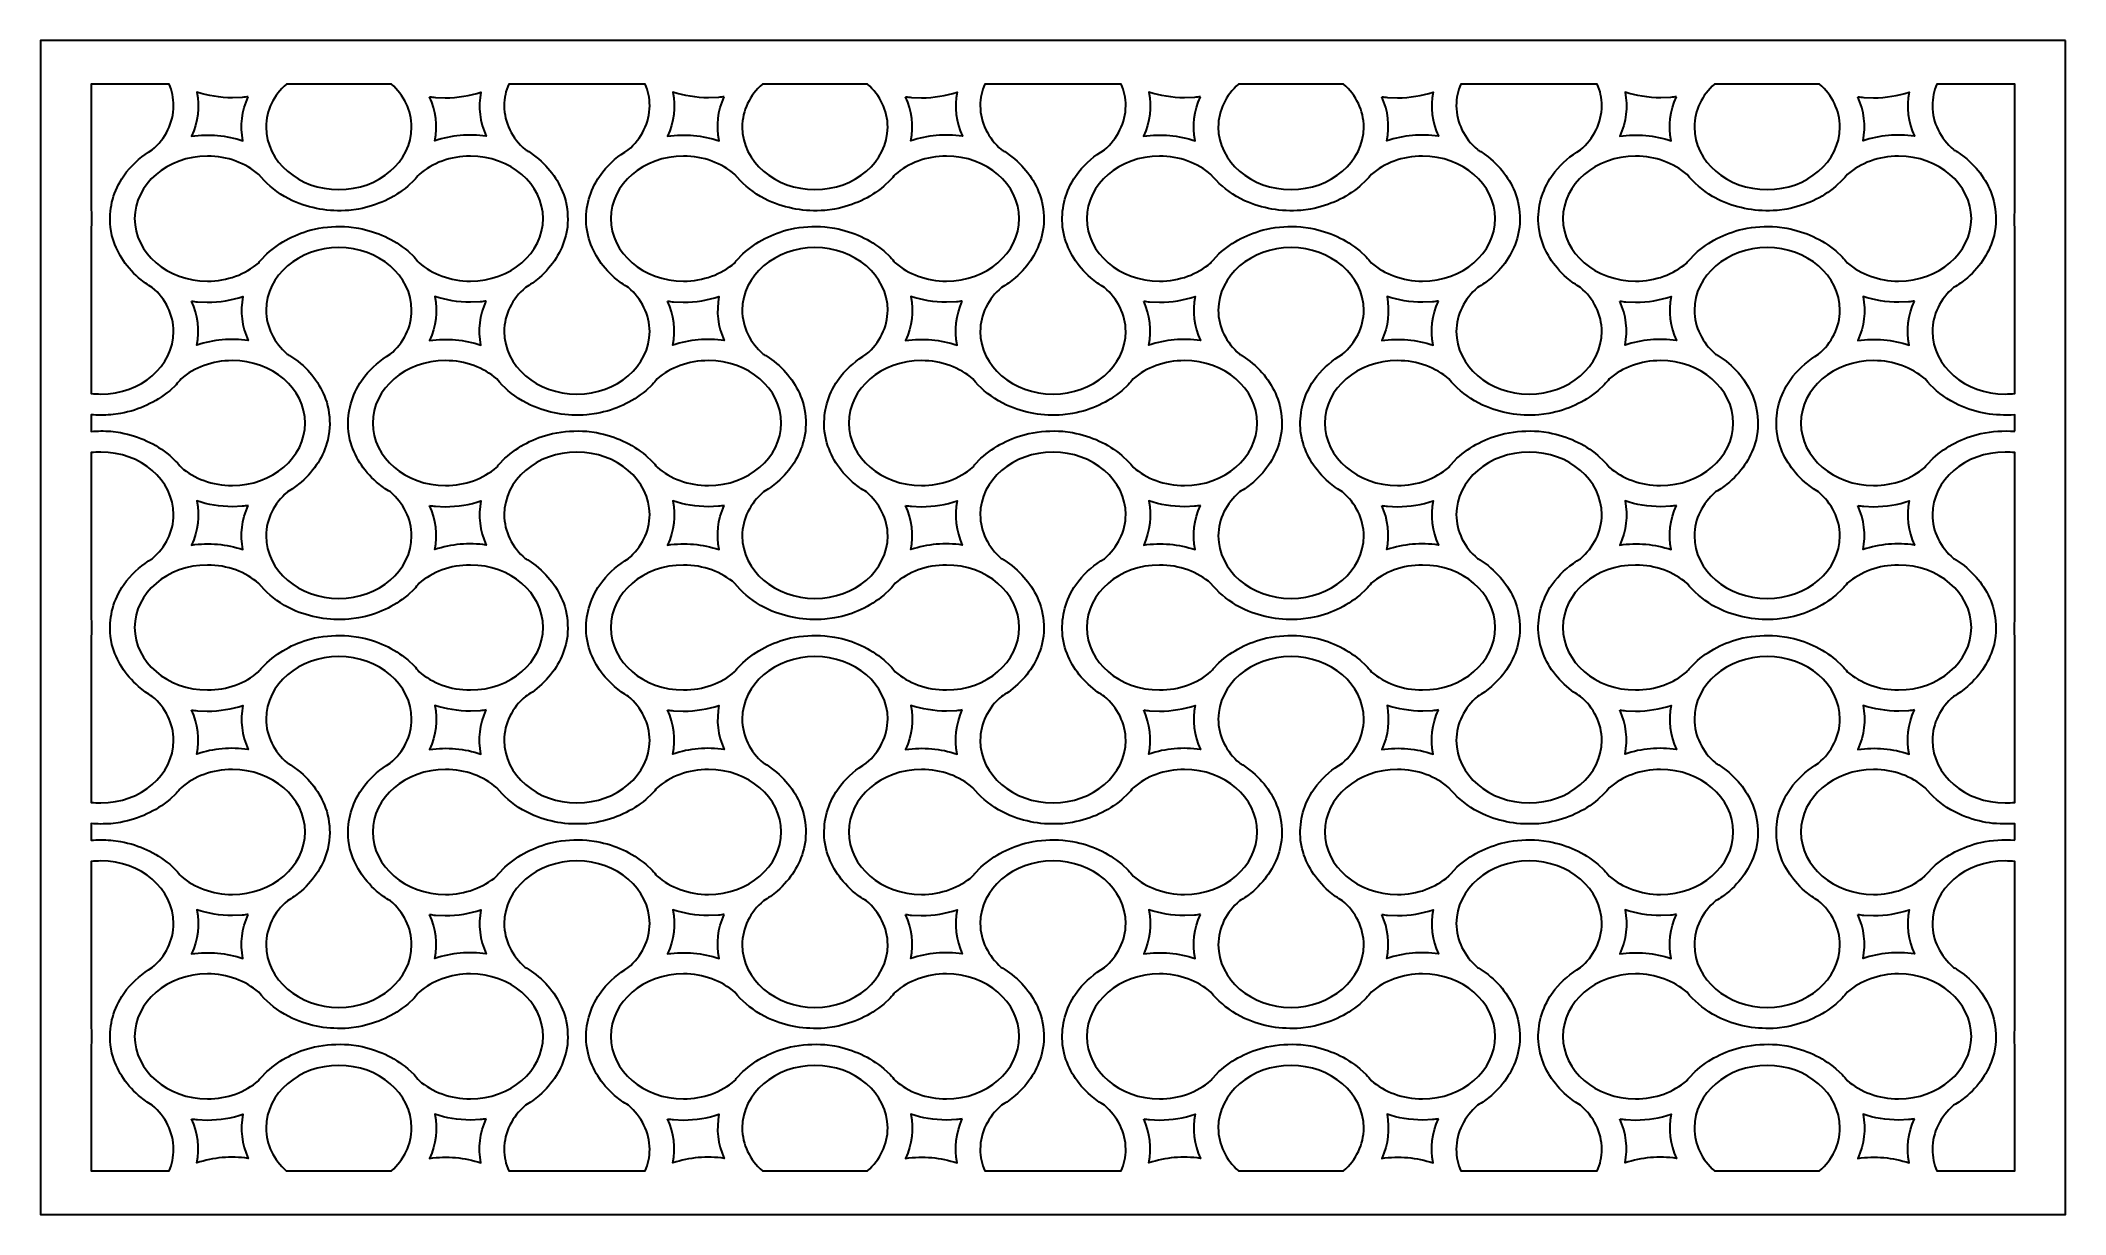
# Model space of a CAD drawing. Header units: centimetres. Extents: x -14.68 to -6.24, y -9 to -4.11.
import ezdxf

# ---------------------------------------------------------------- set-up
doc = ezdxf.new("R2010")
doc.units = ezdxf.units.CM
doc.header["$MEASUREMENT"] = 0
doc.layers.add('layer 1', color=7, linetype='Continuous')

msp = doc.modelspace()

# ---------------------------------------------------------------- linework, layer by layer
at = {"layer": 'layer 1', "color": 250, "lineweight": 30}
for points, knots in [([(-6.2403, -4.1107), (-6.2403, -4.1107), (-6.2403, -9.0002), (-6.2403, -9.0002), (-6.2403, -9.0002), (-6.2403, -9.0002), (-14.67942, -9.0002), (-14.67942, -9.0002), (-14.67942, -9.0002), (-14.67942, -9.0002), (-14.67942, -4.1107), (-14.67942, -4.1107), (-14.67942, -4.1107), (-14.67942, -4.1107), (-6.2403, -4.1107), (-6.2403, -4.1107)], [0, 0, 0, 0, 0.2, 0.2, 0.2, 0.2, 0.4, 0.4, 0.4, 0.4, 0.6, 0.6, 0.6, 0.6, 1, 1, 1, 1]), ([(-14.46844, -4.89122), (-14.46844, -4.89122), (-14.46786, -4.88798), (-14.46786, -4.88798), (-14.46786, -4.88798), (-14.46567, -4.86342), (-14.4658, -4.84059), (-14.46844, -4.81768), (-14.46844, -4.81768), (-14.46844, -4.81768), (-14.46844, -4.29179), (-14.46844, -4.29179), (-14.46844, -4.29179), (-14.46844, -4.29179), (-14.14361, -4.29179), (-14.14361, -4.29179), (-14.14361, -4.29179), (-14.13141, -4.31995), (-14.12472, -4.35038), (-14.12472, -4.3821), (-14.12472, -4.3821), (-14.12472, -4.45381), (-14.15885, -4.51891), (-14.21383, -4.56605), (-14.21383, -4.56605), (-14.25479, -4.59032), (-14.28914, -4.62004), (-14.3204, -4.65766), (-14.3204, -4.65766), (-14.3204, -4.65766), (-14.34074, -4.68637), (-14.34074, -4.68637), (-14.34074, -4.68637), (-14.38002, -4.75202), (-14.3944, -4.81445), (-14.38787, -4.888), (-14.38787, -4.888), (-14.38787, -4.888), (-14.38169, -4.92261), (-14.38169, -4.92261), (-14.38169, -4.92261), (-14.36282, -4.99243), (-14.32841, -5.04702), (-14.27085, -5.09881), (-14.27085, -5.09881), (-14.27085, -5.09881), (-14.24207, -5.12128), (-14.24207, -5.12128), (-14.24207, -5.12128), (-14.23253, -5.12772), (-14.22299, -5.13375), (-14.21337, -5.13935), (-14.21337, -5.13935), (-14.15866, -5.18646), (-14.12472, -5.25136), (-14.12472, -5.32287), (-14.12472, -5.32287), (-14.12472, -5.46618), (-14.26091, -5.58307), (-14.42787, -5.58307), (-14.42787, -5.58307), (-14.44162, -5.58307), (-14.45516, -5.58226), (-14.46844, -5.58073), (-14.46844, -5.58073), (-14.46844, -5.58073), (-14.46844, -4.89122), (-14.46844, -4.89122)], [0, 0, 0, 0, 0.0555556, 0.0555556, 0.0555556, 0.0555556, 0.1111111, 0.1111111, 0.1111111, 0.1111111, 0.1666667, 0.1666667, 0.1666667, 0.1666667, 0.2222222, 0.2222222, 0.2222222, 0.2222222, 0.2777778, 0.2777778, 0.2777778, 0.2777778, 0.3333333, 0.3333333, 0.3333333, 0.3333333, 0.3888889, 0.3888889, 0.3888889, 0.3888889, 0.4444444, 0.4444444, 0.4444444, 0.4444444, 0.5, 0.5, 0.5, 0.5, 0.5555556, 0.5555556, 0.5555556, 0.5555556, 0.6111111, 0.6111111, 0.6111111, 0.6111111, 0.6666667, 0.6666667, 0.6666667, 0.6666667, 0.7222222, 0.7222222, 0.7222222, 0.7222222, 0.7777778, 0.7777778, 0.7777778, 0.7777778, 0.8333333, 0.8333333, 0.8333333, 0.8333333, 0.8888889, 0.8888889, 0.8888889, 0.8888889, 1, 1, 1, 1]), ([(-13.73903, -4.47138), (-13.73903, -4.40184), (-13.70698, -4.33855), (-13.65489, -4.29179), (-13.65489, -4.29179), (-13.65489, -4.29179), (-13.21692, -4.29179), (-13.21692, -4.29179), (-13.21692, -4.29179), (-13.16483, -4.33855), (-13.13273, -4.40184), (-13.13273, -4.47138), (-13.13273, -4.47138), (-13.13273, -4.61469), (-13.26892, -4.73159), (-13.43587, -4.73159), (-13.43587, -4.73159), (-13.60285, -4.73159), (-13.73903, -4.61469), (-13.73903, -4.47138)], [0, 0, 0, 0, 0.1666667, 0.1666667, 0.1666667, 0.1666667, 0.3333333, 0.3333333, 0.3333333, 0.3333333, 0.5, 0.5, 0.5, 0.5, 0.6666667, 0.6666667, 0.6666667, 0.6666667, 1, 1, 1, 1]), ([(-12.74702, -5.32287), (-12.74702, -5.25141), (-12.71318, -5.18655), (-12.65853, -5.13945), (-12.65853, -5.13945), (-12.64885, -5.13382), (-12.63923, -5.12775), (-12.62963, -5.12127), (-12.62963, -5.12127), (-12.62963, -5.12127), (-12.60087, -5.0988), (-12.60087, -5.0988), (-12.60087, -5.0988), (-12.54329, -5.04704), (-12.50884, -4.99239), (-12.49004, -4.9226), (-12.49004, -4.9226), (-12.49004, -4.9226), (-12.48385, -4.88798), (-12.48385, -4.88798), (-12.48385, -4.88798), (-12.48003, -4.84509), (-12.48328, -4.80745), (-12.4946, -4.7655), (-12.4946, -4.7655), (-12.51738, -4.69687), (-12.55474, -4.64391), (-12.61493, -4.59464), (-12.61493, -4.59464), (-12.61493, -4.59464), (-12.64496, -4.57336), (-12.64496, -4.57336), (-12.64496, -4.57336), (-12.64974, -4.57044), (-12.6545, -4.56763), (-12.65926, -4.56492), (-12.65926, -4.56492), (-12.71348, -4.51787), (-12.74702, -4.45324), (-12.74702, -4.3821), (-12.74702, -4.3821), (-12.74702, -4.35038), (-12.74033, -4.31995), (-12.72813, -4.29179), (-12.72813, -4.29179), (-12.72813, -4.29179), (-12.1596, -4.29179), (-12.1596, -4.29179), (-12.1596, -4.29179), (-12.1474, -4.31995), (-12.14071, -4.35038), (-12.14071, -4.3821), (-12.14071, -4.3821), (-12.14071, -4.45381), (-12.17484, -4.51891), (-12.22982, -4.56605), (-12.22982, -4.56605), (-12.27078, -4.59032), (-12.30513, -4.62004), (-12.33639, -4.65766), (-12.33639, -4.65766), (-12.33639, -4.65766), (-12.35674, -4.68637), (-12.35674, -4.68637), (-12.35674, -4.68637), (-12.39601, -4.75202), (-12.41039, -4.81445), (-12.40387, -4.888), (-12.40387, -4.888), (-12.40387, -4.888), (-12.39768, -4.92261), (-12.39768, -4.92261), (-12.39768, -4.92261), (-12.37881, -4.99243), (-12.34441, -5.04702), (-12.28685, -5.09881), (-12.28685, -5.09881), (-12.28685, -5.09881), (-12.25806, -5.12128), (-12.25806, -5.12128), (-12.25806, -5.12128), (-12.24853, -5.12772), (-12.23898, -5.13375), (-12.22936, -5.13935), (-12.22936, -5.13935), (-12.17465, -5.18646), (-12.14071, -5.25136), (-12.14071, -5.32287), (-12.14071, -5.32287), (-12.14071, -5.46618), (-12.2769, -5.58307), (-12.44386, -5.58307), (-12.44386, -5.58307), (-12.61083, -5.58307), (-12.74702, -5.46618), (-12.74702, -5.32287)], [0, 0, 0, 0, 0.04, 0.04, 0.04, 0.04, 0.08, 0.08, 0.08, 0.08, 0.12, 0.12, 0.12, 0.12, 0.16, 0.16, 0.16, 0.16, 0.2, 0.2, 0.2, 0.2, 0.24, 0.24, 0.24, 0.24, 0.28, 0.28, 0.28, 0.28, 0.32, 0.32, 0.32, 0.32, 0.36, 0.36, 0.36, 0.36, 0.4, 0.4, 0.4, 0.4, 0.44, 0.44, 0.44, 0.44, 0.48, 0.48, 0.48, 0.48, 0.52, 0.52, 0.52, 0.52, 0.56, 0.56, 0.56, 0.56, 0.6, 0.6, 0.6, 0.6, 0.64, 0.64, 0.64, 0.64, 0.68, 0.68, 0.68, 0.68, 0.72, 0.72, 0.72, 0.72, 0.76, 0.76, 0.76, 0.76, 0.8, 0.8, 0.8, 0.8, 0.84, 0.84, 0.84, 0.84, 0.88, 0.88, 0.88, 0.88, 0.92, 0.92, 0.92, 0.92, 1, 1, 1, 1]), ([(-11.75503, -4.47138), (-11.75503, -4.40184), (-11.72297, -4.33855), (-11.67089, -4.29179), (-11.67089, -4.29179), (-11.67089, -4.29179), (-11.23291, -4.29179), (-11.23291, -4.29179), (-11.23291, -4.29179), (-11.18082, -4.33855), (-11.14872, -4.40184), (-11.14872, -4.47138), (-11.14872, -4.47138), (-11.14872, -4.61469), (-11.28491, -4.73159), (-11.45187, -4.73159), (-11.45187, -4.73159), (-11.61884, -4.73159), (-11.75503, -4.61469), (-11.75503, -4.47138)], [0, 0, 0, 0, 0.1666667, 0.1666667, 0.1666667, 0.1666667, 0.3333333, 0.3333333, 0.3333333, 0.3333333, 0.5, 0.5, 0.5, 0.5, 0.6666667, 0.6666667, 0.6666667, 0.6666667, 1, 1, 1, 1]), ([(-10.76301, -5.32287), (-10.76301, -5.25141), (-10.72917, -5.18655), (-10.67453, -5.13945), (-10.67453, -5.13945), (-10.66485, -5.13382), (-10.65522, -5.12775), (-10.64563, -5.12127), (-10.64563, -5.12127), (-10.64563, -5.12127), (-10.61686, -5.0988), (-10.61686, -5.0988), (-10.61686, -5.0988), (-10.55928, -5.04704), (-10.52483, -4.99239), (-10.50604, -4.9226), (-10.50604, -4.9226), (-10.50604, -4.9226), (-10.49984, -4.88798), (-10.49984, -4.88798), (-10.49984, -4.88798), (-10.49602, -4.84509), (-10.49927, -4.80745), (-10.51059, -4.7655), (-10.51059, -4.7655), (-10.53338, -4.69687), (-10.57073, -4.64391), (-10.63093, -4.59464), (-10.63093, -4.59464), (-10.63093, -4.59464), (-10.66095, -4.57336), (-10.66095, -4.57336), (-10.66095, -4.57336), (-10.66573, -4.57044), (-10.6705, -4.56763), (-10.67525, -4.56492), (-10.67525, -4.56492), (-10.72947, -4.51787), (-10.76301, -4.45324), (-10.76301, -4.3821), (-10.76301, -4.3821), (-10.76301, -4.35038), (-10.75633, -4.31995), (-10.74412, -4.29179), (-10.74412, -4.29179), (-10.74412, -4.29179), (-10.1756, -4.29179), (-10.1756, -4.29179), (-10.1756, -4.29179), (-10.16339, -4.31995), (-10.15671, -4.35038), (-10.15671, -4.3821), (-10.15671, -4.3821), (-10.15671, -4.45381), (-10.19084, -4.51891), (-10.24582, -4.56605), (-10.24582, -4.56605), (-10.28678, -4.59032), (-10.32112, -4.62004), (-10.35238, -4.65766), (-10.35238, -4.65766), (-10.35238, -4.65766), (-10.37273, -4.68637), (-10.37273, -4.68637), (-10.37273, -4.68637), (-10.412, -4.75202), (-10.42639, -4.81445), (-10.41986, -4.888), (-10.41986, -4.888), (-10.41986, -4.888), (-10.41367, -4.92261), (-10.41367, -4.92261), (-10.41367, -4.92261), (-10.3948, -4.99243), (-10.3604, -5.04702), (-10.30284, -5.09881), (-10.30284, -5.09881), (-10.30284, -5.09881), (-10.27405, -5.12128), (-10.27405, -5.12128), (-10.27405, -5.12128), (-10.26452, -5.12772), (-10.25498, -5.13375), (-10.24536, -5.13935), (-10.24536, -5.13935), (-10.19064, -5.18646), (-10.15671, -5.25136), (-10.15671, -5.32287), (-10.15671, -5.32287), (-10.15671, -5.46618), (-10.29289, -5.58307), (-10.45985, -5.58307), (-10.45985, -5.58307), (-10.62682, -5.58307), (-10.76301, -5.46618), (-10.76301, -5.32287)], [0, 0, 0, 0, 0.04, 0.04, 0.04, 0.04, 0.08, 0.08, 0.08, 0.08, 0.12, 0.12, 0.12, 0.12, 0.16, 0.16, 0.16, 0.16, 0.2, 0.2, 0.2, 0.2, 0.24, 0.24, 0.24, 0.24, 0.28, 0.28, 0.28, 0.28, 0.32, 0.32, 0.32, 0.32, 0.36, 0.36, 0.36, 0.36, 0.4, 0.4, 0.4, 0.4, 0.44, 0.44, 0.44, 0.44, 0.48, 0.48, 0.48, 0.48, 0.52, 0.52, 0.52, 0.52, 0.56, 0.56, 0.56, 0.56, 0.6, 0.6, 0.6, 0.6, 0.64, 0.64, 0.64, 0.64, 0.68, 0.68, 0.68, 0.68, 0.72, 0.72, 0.72, 0.72, 0.76, 0.76, 0.76, 0.76, 0.8, 0.8, 0.8, 0.8, 0.84, 0.84, 0.84, 0.84, 0.88, 0.88, 0.88, 0.88, 0.92, 0.92, 0.92, 0.92, 1, 1, 1, 1]), ([(-9.77102, -4.47138), (-9.77102, -4.40184), (-9.73896, -4.33855), (-9.68688, -4.29179), (-9.68688, -4.29179), (-9.68688, -4.29179), (-9.2489, -4.29179), (-9.2489, -4.29179), (-9.2489, -4.29179), (-9.19681, -4.33855), (-9.16471, -4.40184), (-9.16471, -4.47138), (-9.16471, -4.47138), (-9.16471, -4.61469), (-9.3009, -4.73159), (-9.46786, -4.73159), (-9.46786, -4.73159), (-9.63483, -4.73159), (-9.77102, -4.61469), (-9.77102, -4.47138)], [0, 0, 0, 0, 0.1666667, 0.1666667, 0.1666667, 0.1666667, 0.3333333, 0.3333333, 0.3333333, 0.3333333, 0.5, 0.5, 0.5, 0.5, 0.6666667, 0.6666667, 0.6666667, 0.6666667, 1, 1, 1, 1]), ([(-8.779, -5.32287), (-8.779, -5.25141), (-8.74516, -5.18655), (-8.69052, -5.13945), (-8.69052, -5.13945), (-8.68084, -5.13382), (-8.67122, -5.12775), (-8.66162, -5.12127), (-8.66162, -5.12127), (-8.66162, -5.12127), (-8.63285, -5.0988), (-8.63285, -5.0988), (-8.63285, -5.0988), (-8.57527, -5.04704), (-8.54083, -4.99239), (-8.52203, -4.9226), (-8.52203, -4.9226), (-8.52203, -4.9226), (-8.51584, -4.88798), (-8.51584, -4.88798), (-8.51584, -4.88798), (-8.51202, -4.84509), (-8.51526, -4.80745), (-8.52658, -4.7655), (-8.52658, -4.7655), (-8.54937, -4.69687), (-8.58673, -4.64391), (-8.64692, -4.59464), (-8.64692, -4.59464), (-8.64692, -4.59464), (-8.67695, -4.57336), (-8.67695, -4.57336), (-8.67695, -4.57336), (-8.68172, -4.57044), (-8.68649, -4.56763), (-8.69125, -4.56492), (-8.69125, -4.56492), (-8.74547, -4.51787), (-8.779, -4.45324), (-8.779, -4.3821), (-8.779, -4.3821), (-8.779, -4.35038), (-8.77232, -4.31995), (-8.76011, -4.29179), (-8.76011, -4.29179), (-8.76011, -4.29179), (-8.19159, -4.29179), (-8.19159, -4.29179), (-8.19159, -4.29179), (-8.17939, -4.31995), (-8.1727, -4.35038), (-8.1727, -4.3821), (-8.1727, -4.3821), (-8.1727, -4.45381), (-8.20683, -4.51891), (-8.26181, -4.56605), (-8.26181, -4.56605), (-8.30277, -4.59032), (-8.33711, -4.62004), (-8.36838, -4.65766), (-8.36838, -4.65766), (-8.36838, -4.65766), (-8.38872, -4.68637), (-8.38872, -4.68637), (-8.38872, -4.68637), (-8.428, -4.75202), (-8.44238, -4.81445), (-8.43585, -4.888), (-8.43585, -4.888), (-8.43585, -4.888), (-8.42967, -4.92261), (-8.42967, -4.92261), (-8.42967, -4.92261), (-8.4108, -4.99243), (-8.37639, -5.04702), (-8.31883, -5.09881), (-8.31883, -5.09881), (-8.31883, -5.09881), (-8.29005, -5.12128), (-8.29005, -5.12128), (-8.29005, -5.12128), (-8.28051, -5.12772), (-8.27097, -5.13375), (-8.26135, -5.13935), (-8.26135, -5.13935), (-8.20664, -5.18646), (-8.1727, -5.25136), (-8.1727, -5.32287), (-8.1727, -5.32287), (-8.1727, -5.46618), (-8.30889, -5.58307), (-8.47585, -5.58307), (-8.47585, -5.58307), (-8.64282, -5.58307), (-8.779, -5.46618), (-8.779, -5.32287)], [0, 0, 0, 0, 0.04, 0.04, 0.04, 0.04, 0.08, 0.08, 0.08, 0.08, 0.12, 0.12, 0.12, 0.12, 0.16, 0.16, 0.16, 0.16, 0.2, 0.2, 0.2, 0.2, 0.24, 0.24, 0.24, 0.24, 0.28, 0.28, 0.28, 0.28, 0.32, 0.32, 0.32, 0.32, 0.36, 0.36, 0.36, 0.36, 0.4, 0.4, 0.4, 0.4, 0.44, 0.44, 0.44, 0.44, 0.48, 0.48, 0.48, 0.48, 0.52, 0.52, 0.52, 0.52, 0.56, 0.56, 0.56, 0.56, 0.6, 0.6, 0.6, 0.6, 0.64, 0.64, 0.64, 0.64, 0.68, 0.68, 0.68, 0.68, 0.72, 0.72, 0.72, 0.72, 0.76, 0.76, 0.76, 0.76, 0.8, 0.8, 0.8, 0.8, 0.84, 0.84, 0.84, 0.84, 0.88, 0.88, 0.88, 0.88, 0.92, 0.92, 0.92, 0.92, 1, 1, 1, 1]), ([(-7.78701, -4.47138), (-7.78701, -4.40184), (-7.75496, -4.33855), (-7.70287, -4.29179), (-7.70287, -4.29179), (-7.70287, -4.29179), (-7.2649, -4.29179), (-7.2649, -4.29179), (-7.2649, -4.29179), (-7.21281, -4.33855), (-7.18071, -4.40184), (-7.18071, -4.47138), (-7.18071, -4.47138), (-7.18071, -4.61469), (-7.31689, -4.73159), (-7.48385, -4.73159), (-7.48385, -4.73159), (-7.65083, -4.73159), (-7.78701, -4.61469), (-7.78701, -4.47138)], [0, 0, 0, 0, 0.1666667, 0.1666667, 0.1666667, 0.1666667, 0.3333333, 0.3333333, 0.3333333, 0.3333333, 0.5, 0.5, 0.5, 0.5, 0.6666667, 0.6666667, 0.6666667, 0.6666667, 1, 1, 1, 1]), ([(-6.795, -5.32287), (-6.795, -5.25141), (-6.76116, -5.18655), (-6.70651, -5.13945), (-6.70651, -5.13945), (-6.69683, -5.13382), (-6.68721, -5.12775), (-6.67761, -5.12127), (-6.67761, -5.12127), (-6.67761, -5.12127), (-6.64884, -5.0988), (-6.64884, -5.0988), (-6.64884, -5.0988), (-6.59127, -5.04704), (-6.55682, -4.99239), (-6.53802, -4.9226), (-6.53802, -4.9226), (-6.53802, -4.9226), (-6.53183, -4.88798), (-6.53183, -4.88798), (-6.53183, -4.88798), (-6.52801, -4.84509), (-6.53125, -4.80745), (-6.54258, -4.7655), (-6.54258, -4.7655), (-6.56536, -4.69687), (-6.60272, -4.64391), (-6.66291, -4.59464), (-6.66291, -4.59464), (-6.66291, -4.59464), (-6.69294, -4.57336), (-6.69294, -4.57336), (-6.69294, -4.57336), (-6.69772, -4.57044), (-6.70248, -4.56763), (-6.70724, -4.56492), (-6.70724, -4.56492), (-6.76146, -4.51787), (-6.795, -4.45324), (-6.795, -4.3821), (-6.795, -4.3821), (-6.795, -4.35038), (-6.78831, -4.31995), (-6.77611, -4.29179), (-6.77611, -4.29179), (-6.77611, -4.29179), (-6.45128, -4.29179), (-6.45128, -4.29179), (-6.45128, -4.29179), (-6.45128, -4.29179), (-6.45128, -4.81784), (-6.45128, -4.81784), (-6.45128, -4.81784), (-6.45387, -4.84035), (-6.45401, -4.86356), (-6.45185, -4.888), (-6.45185, -4.888), (-6.45185, -4.888), (-6.45128, -4.89118), (-6.45128, -4.89118), (-6.45128, -4.89118), (-6.45128, -4.89118), (-6.45128, -5.58073), (-6.45128, -5.58073), (-6.45128, -5.58073), (-6.46455, -5.58226), (-6.47809, -5.58307), (-6.49184, -5.58307), (-6.49184, -5.58307), (-6.65881, -5.58307), (-6.795, -5.46618), (-6.795, -5.32287)], [0, 0, 0, 0, 0.0526316, 0.0526316, 0.0526316, 0.0526316, 0.1052632, 0.1052632, 0.1052632, 0.1052632, 0.1578947, 0.1578947, 0.1578947, 0.1578947, 0.2105263, 0.2105263, 0.2105263, 0.2105263, 0.2631579, 0.2631579, 0.2631579, 0.2631579, 0.3157895, 0.3157895, 0.3157895, 0.3157895, 0.3684211, 0.3684211, 0.3684211, 0.3684211, 0.4210526, 0.4210526, 0.4210526, 0.4210526, 0.4736842, 0.4736842, 0.4736842, 0.4736842, 0.5263158, 0.5263158, 0.5263158, 0.5263158, 0.5789474, 0.5789474, 0.5789474, 0.5789474, 0.6315789, 0.6315789, 0.6315789, 0.6315789, 0.6842105, 0.6842105, 0.6842105, 0.6842105, 0.7368421, 0.7368421, 0.7368421, 0.7368421, 0.7894737, 0.7894737, 0.7894737, 0.7894737, 0.8421053, 0.8421053, 0.8421053, 0.8421053, 0.8947368, 0.8947368, 0.8947368, 0.8947368, 1, 1, 1, 1]), ([(-13.81376, -4.34456), (-13.84083, -4.40343), (-13.84799, -4.46539), (-13.83577, -4.52828), (-13.83577, -4.52828), (-13.90492, -4.50489), (-13.97694, -4.49875), (-14.05005, -4.50922), (-14.05005, -4.50922), (-14.02288, -4.45008), (-14.01573, -4.38813), (-14.02794, -4.32528), (-14.02794, -4.32528), (-13.9816, -4.34091), (-13.9319, -4.34903), (-13.87917, -4.34955), (-13.87917, -4.34955), (-13.87917, -4.34955), (-13.83849, -4.34778), (-13.83849, -4.34778), (-13.83849, -4.34778), (-13.83008, -4.34686), (-13.82185, -4.34579), (-13.81376, -4.34456)], [0, 0, 0, 0, 0.1428571, 0.1428571, 0.1428571, 0.1428571, 0.2857143, 0.2857143, 0.2857143, 0.2857143, 0.4285714, 0.4285714, 0.4285714, 0.4285714, 0.5714286, 0.5714286, 0.5714286, 0.5714286, 0.7142857, 0.7142857, 0.7142857, 0.7142857, 1, 1, 1, 1]), ([(-13.05799, -4.34456), (-13.03091, -4.40343), (-13.02376, -4.46539), (-13.03597, -4.52828), (-13.03597, -4.52828), (-12.96682, -4.50489), (-12.8948, -4.49875), (-12.82169, -4.50922), (-12.82169, -4.50922), (-12.84887, -4.45008), (-12.85602, -4.38813), (-12.84381, -4.32528), (-12.84381, -4.32528), (-12.89014, -4.34091), (-12.93984, -4.34903), (-12.99257, -4.34955), (-12.99257, -4.34955), (-12.99257, -4.34955), (-13.03326, -4.34778), (-13.03326, -4.34778), (-13.03326, -4.34778), (-13.04167, -4.34686), (-13.04989, -4.34579), (-13.05799, -4.34456)], [0, 0, 0, 0, 0.1428571, 0.1428571, 0.1428571, 0.1428571, 0.2857143, 0.2857143, 0.2857143, 0.2857143, 0.4285714, 0.4285714, 0.4285714, 0.4285714, 0.5714286, 0.5714286, 0.5714286, 0.5714286, 0.7142857, 0.7142857, 0.7142857, 0.7142857, 1, 1, 1, 1]), ([(-11.82975, -4.34456), (-11.85682, -4.40343), (-11.86398, -4.46539), (-11.85177, -4.52828), (-11.85177, -4.52828), (-11.92091, -4.50489), (-11.99293, -4.49875), (-12.06604, -4.50922), (-12.06604, -4.50922), (-12.03887, -4.45008), (-12.03172, -4.38813), (-12.04393, -4.32528), (-12.04393, -4.32528), (-11.99759, -4.34091), (-11.9479, -4.34903), (-11.89517, -4.34955), (-11.89517, -4.34955), (-11.89517, -4.34955), (-11.85448, -4.34778), (-11.85448, -4.34778), (-11.85448, -4.34778), (-11.84607, -4.34686), (-11.83784, -4.34579), (-11.82975, -4.34456)], [0, 0, 0, 0, 0.1428571, 0.1428571, 0.1428571, 0.1428571, 0.2857143, 0.2857143, 0.2857143, 0.2857143, 0.4285714, 0.4285714, 0.4285714, 0.4285714, 0.5714286, 0.5714286, 0.5714286, 0.5714286, 0.7142857, 0.7142857, 0.7142857, 0.7142857, 1, 1, 1, 1]), ([(-11.07398, -4.34456), (-11.04691, -4.40343), (-11.03975, -4.46539), (-11.05196, -4.52828), (-11.05196, -4.52828), (-10.98282, -4.50489), (-10.9108, -4.49875), (-10.83769, -4.50922), (-10.83769, -4.50922), (-10.86486, -4.45008), (-10.87201, -4.38813), (-10.8598, -4.32528), (-10.8598, -4.32528), (-10.90614, -4.34091), (-10.95583, -4.34903), (-11.00856, -4.34955), (-11.00856, -4.34955), (-11.00856, -4.34955), (-11.04925, -4.34778), (-11.04925, -4.34778), (-11.04925, -4.34778), (-11.05766, -4.34686), (-11.06589, -4.34579), (-11.07398, -4.34456)], [0, 0, 0, 0, 0.1428571, 0.1428571, 0.1428571, 0.1428571, 0.2857143, 0.2857143, 0.2857143, 0.2857143, 0.4285714, 0.4285714, 0.4285714, 0.4285714, 0.5714286, 0.5714286, 0.5714286, 0.5714286, 0.7142857, 0.7142857, 0.7142857, 0.7142857, 1, 1, 1, 1]), ([(-9.84574, -4.34456), (-9.87282, -4.40343), (-9.87997, -4.46539), (-9.86776, -4.52828), (-9.86776, -4.52828), (-9.93691, -4.50489), (-10.00892, -4.49875), (-10.08204, -4.50922), (-10.08204, -4.50922), (-10.05486, -4.45008), (-10.04771, -4.38813), (-10.05992, -4.32528), (-10.05992, -4.32528), (-10.01359, -4.34091), (-9.96389, -4.34903), (-9.91116, -4.34955), (-9.91116, -4.34955), (-9.91116, -4.34955), (-9.87047, -4.34778), (-9.87047, -4.34778), (-9.87047, -4.34778), (-9.86206, -4.34686), (-9.85384, -4.34579), (-9.84574, -4.34456)], [0, 0, 0, 0, 0.1428571, 0.1428571, 0.1428571, 0.1428571, 0.2857143, 0.2857143, 0.2857143, 0.2857143, 0.4285714, 0.4285714, 0.4285714, 0.4285714, 0.5714286, 0.5714286, 0.5714286, 0.5714286, 0.7142857, 0.7142857, 0.7142857, 0.7142857, 1, 1, 1, 1]), ([(-9.08997, -4.34456), (-9.0629, -4.40343), (-9.05574, -4.46539), (-9.06795, -4.52828), (-9.06795, -4.52828), (-8.99881, -4.50489), (-8.92679, -4.49875), (-8.85368, -4.50922), (-8.85368, -4.50922), (-8.88085, -4.45008), (-8.888, -4.38813), (-8.87579, -4.32528), (-8.87579, -4.32528), (-8.92213, -4.34091), (-8.97183, -4.34903), (-9.02456, -4.34955), (-9.02456, -4.34955), (-9.02456, -4.34955), (-9.06524, -4.34778), (-9.06524, -4.34778), (-9.06524, -4.34778), (-9.07365, -4.34686), (-9.08188, -4.34579), (-9.08997, -4.34456)], [0, 0, 0, 0, 0.1428571, 0.1428571, 0.1428571, 0.1428571, 0.2857143, 0.2857143, 0.2857143, 0.2857143, 0.4285714, 0.4285714, 0.4285714, 0.4285714, 0.5714286, 0.5714286, 0.5714286, 0.5714286, 0.7142857, 0.7142857, 0.7142857, 0.7142857, 1, 1, 1, 1]), ([(-7.86174, -4.34456), (-7.88881, -4.40343), (-7.89596, -4.46539), (-7.88375, -4.52828), (-7.88375, -4.52828), (-7.9529, -4.50489), (-8.02492, -4.49875), (-8.09803, -4.50922), (-8.09803, -4.50922), (-8.07085, -4.45008), (-8.0637, -4.38813), (-8.07591, -4.32528), (-8.07591, -4.32528), (-8.02958, -4.34091), (-7.97988, -4.34903), (-7.92715, -4.34955), (-7.92715, -4.34955), (-7.92715, -4.34955), (-7.88647, -4.34778), (-7.88647, -4.34778), (-7.88647, -4.34778), (-7.87806, -4.34686), (-7.86983, -4.34579), (-7.86174, -4.34456)], [0, 0, 0, 0, 0.1428571, 0.1428571, 0.1428571, 0.1428571, 0.2857143, 0.2857143, 0.2857143, 0.2857143, 0.4285714, 0.4285714, 0.4285714, 0.4285714, 0.5714286, 0.5714286, 0.5714286, 0.5714286, 0.7142857, 0.7142857, 0.7142857, 0.7142857, 1, 1, 1, 1]), ([(-7.10597, -4.34456), (-7.07889, -4.40343), (-7.07174, -4.46539), (-7.08395, -4.52828), (-7.08395, -4.52828), (-7.0148, -4.50489), (-6.94278, -4.49875), (-6.86967, -4.50922), (-6.86967, -4.50922), (-6.89685, -4.45008), (-6.904, -4.38813), (-6.89179, -4.32528), (-6.89179, -4.32528), (-6.93812, -4.34091), (-6.98782, -4.34903), (-7.04055, -4.34955), (-7.04055, -4.34955), (-7.04055, -4.34955), (-7.08124, -4.34778), (-7.08124, -4.34778), (-7.08124, -4.34778), (-7.08964, -4.34686), (-7.09787, -4.34579), (-7.10597, -4.34456)], [0, 0, 0, 0, 0.1428571, 0.1428571, 0.1428571, 0.1428571, 0.2857143, 0.2857143, 0.2857143, 0.2857143, 0.4285714, 0.4285714, 0.4285714, 0.4285714, 0.5714286, 0.5714286, 0.5714286, 0.5714286, 0.7142857, 0.7142857, 0.7142857, 0.7142857, 1, 1, 1, 1]), ([(-12.88786, -5.11269), (-12.9711, -5.11269), (-13.04667, -5.08365), (-13.10154, -5.03674), (-13.10154, -5.03674), (-13.1081, -5.02843), (-13.11517, -5.02017), (-13.12272, -5.01194), (-13.12272, -5.01194), (-13.12272, -5.01194), (-13.1489, -4.98724), (-13.1489, -4.98724), (-13.1489, -4.98724), (-13.20921, -4.93782), (-13.27287, -4.90825), (-13.35418, -4.89212), (-13.35418, -4.89212), (-13.35418, -4.89212), (-13.39451, -4.8868), (-13.39451, -4.8868), (-13.39451, -4.8868), (-13.44448, -4.88352), (-13.48833, -4.88631), (-13.5372, -4.89603), (-13.5372, -4.89603), (-13.61716, -4.91558), (-13.67886, -4.94765), (-13.73625, -4.99932), (-13.73625, -4.99932), (-13.73625, -4.99932), (-13.76105, -5.02509), (-13.76105, -5.02509), (-13.76105, -5.02509), (-13.76445, -5.02919), (-13.76772, -5.03328), (-13.77088, -5.03737), (-13.77088, -5.03737), (-13.8257, -5.0839), (-13.901, -5.11269), (-13.98387, -5.11269), (-13.98387, -5.11269), (-14.15084, -5.11269), (-14.28703, -4.9958), (-14.28703, -4.85248), (-14.28703, -4.85248), (-14.28703, -4.70917), (-14.15084, -4.59227), (-13.98387, -4.59227), (-13.98387, -4.59227), (-13.90033, -4.59227), (-13.82448, -4.62157), (-13.76956, -4.66876), (-13.76956, -4.66876), (-13.74129, -4.70392), (-13.70667, -4.7334), (-13.66284, -4.76023), (-13.66284, -4.76023), (-13.66284, -4.76023), (-13.62939, -4.7777), (-13.62939, -4.7777), (-13.62939, -4.7777), (-13.55291, -4.8114), (-13.48018, -4.82375), (-13.39448, -4.81815), (-13.39448, -4.81815), (-13.39448, -4.81815), (-13.35417, -4.81284), (-13.35417, -4.81284), (-13.35417, -4.81284), (-13.27282, -4.79664), (-13.20922, -4.76711), (-13.14889, -4.7177), (-13.14889, -4.7177), (-13.14889, -4.7177), (-13.12271, -4.693), (-13.12271, -4.693), (-13.12271, -4.693), (-13.11521, -4.68481), (-13.10819, -4.67662), (-13.10166, -4.66836), (-13.10166, -4.66836), (-13.04677, -4.6214), (-12.97116, -4.59227), (-12.88786, -4.59227), (-12.88786, -4.59227), (-12.7209, -4.59227), (-12.58471, -4.70917), (-12.58471, -4.85248), (-12.58471, -4.85248), (-12.58471, -4.9958), (-12.7209, -5.11269), (-12.88786, -5.11269)], [0, 0, 0, 0, 0.0416667, 0.0416667, 0.0416667, 0.0416667, 0.0833333, 0.0833333, 0.0833333, 0.0833333, 0.125, 0.125, 0.125, 0.125, 0.1666667, 0.1666667, 0.1666667, 0.1666667, 0.2083333, 0.2083333, 0.2083333, 0.2083333, 0.25, 0.25, 0.25, 0.25, 0.2916667, 0.2916667, 0.2916667, 0.2916667, 0.3333333, 0.3333333, 0.3333333, 0.3333333, 0.375, 0.375, 0.375, 0.375, 0.4166667, 0.4166667, 0.4166667, 0.4166667, 0.4583333, 0.4583333, 0.4583333, 0.4583333, 0.5, 0.5, 0.5, 0.5, 0.5416667, 0.5416667, 0.5416667, 0.5416667, 0.5833333, 0.5833333, 0.5833333, 0.5833333, 0.625, 0.625, 0.625, 0.625, 0.6666667, 0.6666667, 0.6666667, 0.6666667, 0.7083333, 0.7083333, 0.7083333, 0.7083333, 0.75, 0.75, 0.75, 0.75, 0.7916667, 0.7916667, 0.7916667, 0.7916667, 0.8333333, 0.8333333, 0.8333333, 0.8333333, 0.875, 0.875, 0.875, 0.875, 0.9166667, 0.9166667, 0.9166667, 0.9166667, 1, 1, 1, 1]), ([(-10.90385, -5.11269), (-10.9871, -5.11269), (-11.06266, -5.08365), (-11.11753, -5.03674), (-11.11753, -5.03674), (-11.12409, -5.02843), (-11.13116, -5.02017), (-11.13871, -5.01194), (-11.13871, -5.01194), (-11.13871, -5.01194), (-11.16489, -4.98724), (-11.16489, -4.98724), (-11.16489, -4.98724), (-11.2252, -4.93782), (-11.28886, -4.90825), (-11.37017, -4.89212), (-11.37017, -4.89212), (-11.37017, -4.89212), (-11.4105, -4.8868), (-11.4105, -4.8868), (-11.4105, -4.8868), (-11.46047, -4.88352), (-11.50432, -4.88631), (-11.5532, -4.89603), (-11.5532, -4.89603), (-11.63315, -4.91558), (-11.69485, -4.94765), (-11.75225, -4.99932), (-11.75225, -4.99932), (-11.75225, -4.99932), (-11.77704, -5.02509), (-11.77704, -5.02509), (-11.77704, -5.02509), (-11.78045, -5.02919), (-11.78372, -5.03328), (-11.78688, -5.03737), (-11.78688, -5.03737), (-11.84169, -5.0839), (-11.91699, -5.11269), (-11.99986, -5.11269), (-11.99986, -5.11269), (-12.16683, -5.11269), (-12.30302, -4.9958), (-12.30302, -4.85248), (-12.30302, -4.85248), (-12.30302, -4.70917), (-12.16683, -4.59227), (-11.99986, -4.59227), (-11.99986, -4.59227), (-11.91633, -4.59227), (-11.84048, -4.62157), (-11.78556, -4.66876), (-11.78556, -4.66876), (-11.75728, -4.70392), (-11.72266, -4.7334), (-11.67883, -4.76023), (-11.67883, -4.76023), (-11.67883, -4.76023), (-11.64539, -4.7777), (-11.64539, -4.7777), (-11.64539, -4.7777), (-11.5689, -4.8114), (-11.49617, -4.82375), (-11.41048, -4.81815), (-11.41048, -4.81815), (-11.41048, -4.81815), (-11.37016, -4.81284), (-11.37016, -4.81284), (-11.37016, -4.81284), (-11.28881, -4.79664), (-11.22522, -4.76711), (-11.16488, -4.7177), (-11.16488, -4.7177), (-11.16488, -4.7177), (-11.1387, -4.693), (-11.1387, -4.693), (-11.1387, -4.693), (-11.1312, -4.68481), (-11.12418, -4.67662), (-11.11765, -4.66836), (-11.11765, -4.66836), (-11.06277, -4.6214), (-10.98716, -4.59227), (-10.90385, -4.59227), (-10.90385, -4.59227), (-10.73689, -4.59227), (-10.6007, -4.70917), (-10.6007, -4.85248), (-10.6007, -4.85248), (-10.6007, -4.9958), (-10.73689, -5.11269), (-10.90385, -5.11269)], [0, 0, 0, 0, 0.0416667, 0.0416667, 0.0416667, 0.0416667, 0.0833333, 0.0833333, 0.0833333, 0.0833333, 0.125, 0.125, 0.125, 0.125, 0.1666667, 0.1666667, 0.1666667, 0.1666667, 0.2083333, 0.2083333, 0.2083333, 0.2083333, 0.25, 0.25, 0.25, 0.25, 0.2916667, 0.2916667, 0.2916667, 0.2916667, 0.3333333, 0.3333333, 0.3333333, 0.3333333, 0.375, 0.375, 0.375, 0.375, 0.4166667, 0.4166667, 0.4166667, 0.4166667, 0.4583333, 0.4583333, 0.4583333, 0.4583333, 0.5, 0.5, 0.5, 0.5, 0.5416667, 0.5416667, 0.5416667, 0.5416667, 0.5833333, 0.5833333, 0.5833333, 0.5833333, 0.625, 0.625, 0.625, 0.625, 0.6666667, 0.6666667, 0.6666667, 0.6666667, 0.7083333, 0.7083333, 0.7083333, 0.7083333, 0.75, 0.75, 0.75, 0.75, 0.7916667, 0.7916667, 0.7916667, 0.7916667, 0.8333333, 0.8333333, 0.8333333, 0.8333333, 0.875, 0.875, 0.875, 0.875, 0.9166667, 0.9166667, 0.9166667, 0.9166667, 1, 1, 1, 1]), ([(-8.91984, -5.11269), (-9.00309, -5.11269), (-9.07865, -5.08365), (-9.13352, -5.03674), (-9.13352, -5.03674), (-9.14009, -5.02843), (-9.14716, -5.02017), (-9.15471, -5.01194), (-9.15471, -5.01194), (-9.15471, -5.01194), (-9.18088, -4.98724), (-9.18088, -4.98724), (-9.18088, -4.98724), (-9.24119, -4.93782), (-9.30485, -4.90825), (-9.38616, -4.89212), (-9.38616, -4.89212), (-9.38616, -4.89212), (-9.42649, -4.8868), (-9.42649, -4.8868), (-9.42649, -4.8868), (-9.47646, -4.88352), (-9.52032, -4.88631), (-9.56919, -4.89603), (-9.56919, -4.89603), (-9.64914, -4.91558), (-9.71084, -4.94765), (-9.76824, -4.99932), (-9.76824, -4.99932), (-9.76824, -4.99932), (-9.79304, -5.02509), (-9.79304, -5.02509), (-9.79304, -5.02509), (-9.79644, -5.02919), (-9.79971, -5.03328), (-9.80287, -5.03737), (-9.80287, -5.03737), (-9.85769, -5.0839), (-9.93298, -5.11269), (-10.01586, -5.11269), (-10.01586, -5.11269), (-10.18283, -5.11269), (-10.31901, -4.9958), (-10.31901, -4.85248), (-10.31901, -4.85248), (-10.31901, -4.70917), (-10.18283, -4.59227), (-10.01586, -4.59227), (-10.01586, -4.59227), (-9.93232, -4.59227), (-9.85647, -4.62157), (-9.80155, -4.66876), (-9.80155, -4.66876), (-9.77328, -4.70392), (-9.73866, -4.7334), (-9.69483, -4.76023), (-9.69483, -4.76023), (-9.69483, -4.76023), (-9.66138, -4.7777), (-9.66138, -4.7777), (-9.66138, -4.7777), (-9.58489, -4.8114), (-9.51216, -4.82375), (-9.42647, -4.81815), (-9.42647, -4.81815), (-9.42647, -4.81815), (-9.38616, -4.81284), (-9.38616, -4.81284), (-9.38616, -4.81284), (-9.30481, -4.79664), (-9.24121, -4.76711), (-9.18087, -4.7177), (-9.18087, -4.7177), (-9.18087, -4.7177), (-9.15469, -4.693), (-9.15469, -4.693), (-9.15469, -4.693), (-9.14719, -4.68481), (-9.14017, -4.67662), (-9.13365, -4.66836), (-9.13365, -4.66836), (-9.07876, -4.6214), (-9.00315, -4.59227), (-8.91984, -4.59227), (-8.91984, -4.59227), (-8.75288, -4.59227), (-8.61669, -4.70917), (-8.61669, -4.85248), (-8.61669, -4.85248), (-8.61669, -4.9958), (-8.75288, -5.11269), (-8.91984, -5.11269)], [0, 0, 0, 0, 0.0416667, 0.0416667, 0.0416667, 0.0416667, 0.0833333, 0.0833333, 0.0833333, 0.0833333, 0.125, 0.125, 0.125, 0.125, 0.1666667, 0.1666667, 0.1666667, 0.1666667, 0.2083333, 0.2083333, 0.2083333, 0.2083333, 0.25, 0.25, 0.25, 0.25, 0.2916667, 0.2916667, 0.2916667, 0.2916667, 0.3333333, 0.3333333, 0.3333333, 0.3333333, 0.375, 0.375, 0.375, 0.375, 0.4166667, 0.4166667, 0.4166667, 0.4166667, 0.4583333, 0.4583333, 0.4583333, 0.4583333, 0.5, 0.5, 0.5, 0.5, 0.5416667, 0.5416667, 0.5416667, 0.5416667, 0.5833333, 0.5833333, 0.5833333, 0.5833333, 0.625, 0.625, 0.625, 0.625, 0.6666667, 0.6666667, 0.6666667, 0.6666667, 0.7083333, 0.7083333, 0.7083333, 0.7083333, 0.75, 0.75, 0.75, 0.75, 0.7916667, 0.7916667, 0.7916667, 0.7916667, 0.8333333, 0.8333333, 0.8333333, 0.8333333, 0.875, 0.875, 0.875, 0.875, 0.9166667, 0.9166667, 0.9166667, 0.9166667, 1, 1, 1, 1]), ([(-6.93583, -5.11269), (-7.01908, -5.11269), (-7.09465, -5.08365), (-7.14952, -5.03674), (-7.14952, -5.03674), (-7.15608, -5.02843), (-7.16315, -5.02017), (-7.1707, -5.01194), (-7.1707, -5.01194), (-7.1707, -5.01194), (-7.19688, -4.98724), (-7.19688, -4.98724), (-7.19688, -4.98724), (-7.25719, -4.93782), (-7.32085, -4.90825), (-7.40216, -4.89212), (-7.40216, -4.89212), (-7.40216, -4.89212), (-7.44249, -4.8868), (-7.44249, -4.8868), (-7.44249, -4.8868), (-7.49246, -4.88352), (-7.53631, -4.88631), (-7.58518, -4.89603), (-7.58518, -4.89603), (-7.66514, -4.91558), (-7.72684, -4.94765), (-7.78423, -4.99932), (-7.78423, -4.99932), (-7.78423, -4.99932), (-7.80903, -5.02509), (-7.80903, -5.02509), (-7.80903, -5.02509), (-7.81243, -5.02919), (-7.8157, -5.03328), (-7.81886, -5.03737), (-7.81886, -5.03737), (-7.87368, -5.0839), (-7.94898, -5.11269), (-8.03185, -5.11269), (-8.03185, -5.11269), (-8.19882, -5.11269), (-8.33501, -4.9958), (-8.33501, -4.85248), (-8.33501, -4.85248), (-8.33501, -4.70917), (-8.19882, -4.59227), (-8.03185, -4.59227), (-8.03185, -4.59227), (-7.94831, -4.59227), (-7.87246, -4.62157), (-7.81754, -4.66876), (-7.81754, -4.66876), (-7.78927, -4.70392), (-7.75465, -4.7334), (-7.71082, -4.76023), (-7.71082, -4.76023), (-7.71082, -4.76023), (-7.67737, -4.7777), (-7.67737, -4.7777), (-7.67737, -4.7777), (-7.60089, -4.8114), (-7.52816, -4.82375), (-7.44246, -4.81815), (-7.44246, -4.81815), (-7.44246, -4.81815), (-7.40215, -4.81284), (-7.40215, -4.81284), (-7.40215, -4.81284), (-7.3208, -4.79664), (-7.2572, -4.76711), (-7.19686, -4.7177), (-7.19686, -4.7177), (-7.19686, -4.7177), (-7.17069, -4.693), (-7.17069, -4.693), (-7.17069, -4.693), (-7.16319, -4.68481), (-7.15616, -4.67662), (-7.14964, -4.66836), (-7.14964, -4.66836), (-7.09475, -4.6214), (-7.01914, -4.59227), (-6.93583, -4.59227), (-6.93583, -4.59227), (-6.76887, -4.59227), (-6.63269, -4.70917), (-6.63269, -4.85248), (-6.63269, -4.85248), (-6.63269, -4.9958), (-6.76887, -5.11269), (-6.93583, -5.11269)], [0, 0, 0, 0, 0.0416667, 0.0416667, 0.0416667, 0.0416667, 0.0833333, 0.0833333, 0.0833333, 0.0833333, 0.125, 0.125, 0.125, 0.125, 0.1666667, 0.1666667, 0.1666667, 0.1666667, 0.2083333, 0.2083333, 0.2083333, 0.2083333, 0.25, 0.25, 0.25, 0.25, 0.2916667, 0.2916667, 0.2916667, 0.2916667, 0.3333333, 0.3333333, 0.3333333, 0.3333333, 0.375, 0.375, 0.375, 0.375, 0.4166667, 0.4166667, 0.4166667, 0.4166667, 0.4583333, 0.4583333, 0.4583333, 0.4583333, 0.5, 0.5, 0.5, 0.5, 0.5416667, 0.5416667, 0.5416667, 0.5416667, 0.5833333, 0.5833333, 0.5833333, 0.5833333, 0.625, 0.625, 0.625, 0.625, 0.6666667, 0.6666667, 0.6666667, 0.6666667, 0.7083333, 0.7083333, 0.7083333, 0.7083333, 0.75, 0.75, 0.75, 0.75, 0.7916667, 0.7916667, 0.7916667, 0.7916667, 0.8333333, 0.8333333, 0.8333333, 0.8333333, 0.875, 0.875, 0.875, 0.875, 0.9166667, 0.9166667, 0.9166667, 0.9166667, 1, 1, 1, 1]), ([(-13.73901, -6.17435), (-13.73901, -6.1029), (-13.70517, -6.03804), (-13.65053, -5.99094), (-13.65053, -5.99094), (-13.64085, -5.98531), (-13.63122, -5.97924), (-13.62162, -5.97276), (-13.62162, -5.97276), (-13.62162, -5.97276), (-13.59286, -5.95029), (-13.59286, -5.95029), (-13.59286, -5.95029), (-13.53528, -5.89852), (-13.50083, -5.84388), (-13.48204, -5.77409), (-13.48204, -5.77409), (-13.48204, -5.77409), (-13.47584, -5.73947), (-13.47584, -5.73947), (-13.47584, -5.73947), (-13.47202, -5.69658), (-13.47527, -5.65893), (-13.48659, -5.61699), (-13.48659, -5.61699), (-13.50937, -5.54836), (-13.54673, -5.4954), (-13.60693, -5.44613), (-13.60693, -5.44613), (-13.60693, -5.44613), (-13.63695, -5.42485), (-13.63695, -5.42485), (-13.63695, -5.42485), (-13.64173, -5.42193), (-13.64649, -5.41912), (-13.65125, -5.41641), (-13.65125, -5.41641), (-13.70547, -5.36935), (-13.73901, -5.30472), (-13.73901, -5.23359), (-13.73901, -5.23359), (-13.73901, -5.09027), (-13.60282, -4.97337), (-13.43585, -4.97337), (-13.43585, -4.97337), (-13.26889, -4.97337), (-13.1327, -5.09027), (-13.1327, -5.23359), (-13.1327, -5.23359), (-13.1327, -5.30529), (-13.16684, -5.3704), (-13.22182, -5.41754), (-13.22182, -5.41754), (-13.26278, -5.44181), (-13.29712, -5.47152), (-13.32838, -5.50915), (-13.32838, -5.50915), (-13.32838, -5.50915), (-13.34873, -5.53786), (-13.34873, -5.53786), (-13.34873, -5.53786), (-13.388, -5.60351), (-13.40238, -5.66593), (-13.39586, -5.73949), (-13.39586, -5.73949), (-13.39586, -5.73949), (-13.38967, -5.77409), (-13.38967, -5.77409), (-13.38967, -5.77409), (-13.3708, -5.84392), (-13.3364, -5.89851), (-13.27884, -5.9503), (-13.27884, -5.9503), (-13.27884, -5.9503), (-13.25005, -5.97277), (-13.25005, -5.97277), (-13.25005, -5.97277), (-13.24052, -5.97921), (-13.23098, -5.98523), (-13.22136, -5.99084), (-13.22136, -5.99084), (-13.16664, -6.03794), (-13.1327, -6.10285), (-13.1327, -6.17435), (-13.1327, -6.17435), (-13.1327, -6.31766), (-13.26889, -6.43456), (-13.43585, -6.43456), (-13.43585, -6.43456), (-13.60282, -6.43456), (-13.73901, -6.31766), (-13.73901, -6.17435)], [0, 0, 0, 0, 0.0416667, 0.0416667, 0.0416667, 0.0416667, 0.0833333, 0.0833333, 0.0833333, 0.0833333, 0.125, 0.125, 0.125, 0.125, 0.1666667, 0.1666667, 0.1666667, 0.1666667, 0.2083333, 0.2083333, 0.2083333, 0.2083333, 0.25, 0.25, 0.25, 0.25, 0.2916667, 0.2916667, 0.2916667, 0.2916667, 0.3333333, 0.3333333, 0.3333333, 0.3333333, 0.375, 0.375, 0.375, 0.375, 0.4166667, 0.4166667, 0.4166667, 0.4166667, 0.4583333, 0.4583333, 0.4583333, 0.4583333, 0.5, 0.5, 0.5, 0.5, 0.5416667, 0.5416667, 0.5416667, 0.5416667, 0.5833333, 0.5833333, 0.5833333, 0.5833333, 0.625, 0.625, 0.625, 0.625, 0.6666667, 0.6666667, 0.6666667, 0.6666667, 0.7083333, 0.7083333, 0.7083333, 0.7083333, 0.75, 0.75, 0.75, 0.75, 0.7916667, 0.7916667, 0.7916667, 0.7916667, 0.8333333, 0.8333333, 0.8333333, 0.8333333, 0.875, 0.875, 0.875, 0.875, 0.9166667, 0.9166667, 0.9166667, 0.9166667, 1, 1, 1, 1]), ([(-11.755, -6.17435), (-11.755, -6.1029), (-11.72116, -6.03804), (-11.66652, -5.99094), (-11.66652, -5.99094), (-11.65684, -5.98531), (-11.64721, -5.97924), (-11.63762, -5.97276), (-11.63762, -5.97276), (-11.63762, -5.97276), (-11.60885, -5.95029), (-11.60885, -5.95029), (-11.60885, -5.95029), (-11.55127, -5.89852), (-11.51683, -5.84388), (-11.49803, -5.77409), (-11.49803, -5.77409), (-11.49803, -5.77409), (-11.49183, -5.73947), (-11.49183, -5.73947), (-11.49183, -5.73947), (-11.48802, -5.69658), (-11.49126, -5.65893), (-11.50258, -5.61699), (-11.50258, -5.61699), (-11.52537, -5.54836), (-11.56273, -5.4954), (-11.62292, -5.44613), (-11.62292, -5.44613), (-11.62292, -5.44613), (-11.65295, -5.42485), (-11.65295, -5.42485), (-11.65295, -5.42485), (-11.65772, -5.42193), (-11.66249, -5.41912), (-11.66725, -5.41641), (-11.66725, -5.41641), (-11.72146, -5.36935), (-11.755, -5.30472), (-11.755, -5.23359), (-11.755, -5.23359), (-11.755, -5.09027), (-11.61881, -4.97337), (-11.45184, -4.97337), (-11.45184, -4.97337), (-11.28488, -4.97337), (-11.1487, -5.09027), (-11.1487, -5.23359), (-11.1487, -5.23359), (-11.1487, -5.30529), (-11.18283, -5.3704), (-11.23781, -5.41754), (-11.23781, -5.41754), (-11.27877, -5.44181), (-11.31311, -5.47152), (-11.34438, -5.50915), (-11.34438, -5.50915), (-11.34438, -5.50915), (-11.36472, -5.53786), (-11.36472, -5.53786), (-11.36472, -5.53786), (-11.40399, -5.60351), (-11.41838, -5.66593), (-11.41185, -5.73949), (-11.41185, -5.73949), (-11.41185, -5.73949), (-11.40566, -5.77409), (-11.40566, -5.77409), (-11.40566, -5.77409), (-11.38679, -5.84392), (-11.35239, -5.89851), (-11.29483, -5.9503), (-11.29483, -5.9503), (-11.29483, -5.9503), (-11.26604, -5.97277), (-11.26604, -5.97277), (-11.26604, -5.97277), (-11.25651, -5.97921), (-11.24697, -5.98523), (-11.23735, -5.99084), (-11.23735, -5.99084), (-11.18263, -6.03794), (-11.1487, -6.10285), (-11.1487, -6.17435), (-11.1487, -6.17435), (-11.1487, -6.31766), (-11.28488, -6.43456), (-11.45184, -6.43456), (-11.45184, -6.43456), (-11.61881, -6.43456), (-11.755, -6.31766), (-11.755, -6.17435)], [0, 0, 0, 0, 0.0416667, 0.0416667, 0.0416667, 0.0416667, 0.0833333, 0.0833333, 0.0833333, 0.0833333, 0.125, 0.125, 0.125, 0.125, 0.1666667, 0.1666667, 0.1666667, 0.1666667, 0.2083333, 0.2083333, 0.2083333, 0.2083333, 0.25, 0.25, 0.25, 0.25, 0.2916667, 0.2916667, 0.2916667, 0.2916667, 0.3333333, 0.3333333, 0.3333333, 0.3333333, 0.375, 0.375, 0.375, 0.375, 0.4166667, 0.4166667, 0.4166667, 0.4166667, 0.4583333, 0.4583333, 0.4583333, 0.4583333, 0.5, 0.5, 0.5, 0.5, 0.5416667, 0.5416667, 0.5416667, 0.5416667, 0.5833333, 0.5833333, 0.5833333, 0.5833333, 0.625, 0.625, 0.625, 0.625, 0.6666667, 0.6666667, 0.6666667, 0.6666667, 0.7083333, 0.7083333, 0.7083333, 0.7083333, 0.75, 0.75, 0.75, 0.75, 0.7916667, 0.7916667, 0.7916667, 0.7916667, 0.8333333, 0.8333333, 0.8333333, 0.8333333, 0.875, 0.875, 0.875, 0.875, 0.9166667, 0.9166667, 0.9166667, 0.9166667, 1, 1, 1, 1]), ([(-9.771, -6.17435), (-9.771, -6.1029), (-9.73715, -6.03804), (-9.68251, -5.99094), (-9.68251, -5.99094), (-9.67283, -5.98531), (-9.66321, -5.97924), (-9.65361, -5.97276), (-9.65361, -5.97276), (-9.65361, -5.97276), (-9.62484, -5.95029), (-9.62484, -5.95029), (-9.62484, -5.95029), (-9.56726, -5.89852), (-9.53282, -5.84388), (-9.51402, -5.77409), (-9.51402, -5.77409), (-9.51402, -5.77409), (-9.50783, -5.73947), (-9.50783, -5.73947), (-9.50783, -5.73947), (-9.50401, -5.69658), (-9.50725, -5.65893), (-9.51857, -5.61699), (-9.51857, -5.61699), (-9.54136, -5.54836), (-9.57872, -5.4954), (-9.63891, -5.44613), (-9.63891, -5.44613), (-9.63891, -5.44613), (-9.66894, -5.42485), (-9.66894, -5.42485), (-9.66894, -5.42485), (-9.67372, -5.42193), (-9.67848, -5.41912), (-9.68324, -5.41641), (-9.68324, -5.41641), (-9.73746, -5.36935), (-9.771, -5.30472), (-9.771, -5.23359), (-9.771, -5.23359), (-9.771, -5.09027), (-9.63481, -4.97337), (-9.46784, -4.97337), (-9.46784, -4.97337), (-9.30088, -4.97337), (-9.16469, -5.09027), (-9.16469, -5.23359), (-9.16469, -5.23359), (-9.16469, -5.30529), (-9.19882, -5.3704), (-9.2538, -5.41754), (-9.2538, -5.41754), (-9.29476, -5.44181), (-9.32911, -5.47152), (-9.36037, -5.50915), (-9.36037, -5.50915), (-9.36037, -5.50915), (-9.38072, -5.53786), (-9.38072, -5.53786), (-9.38072, -5.53786), (-9.41999, -5.60351), (-9.43437, -5.66593), (-9.42784, -5.73949), (-9.42784, -5.73949), (-9.42784, -5.73949), (-9.42166, -5.77409), (-9.42166, -5.77409), (-9.42166, -5.77409), (-9.40279, -5.84392), (-9.36838, -5.89851), (-9.31082, -5.9503), (-9.31082, -5.9503), (-9.31082, -5.9503), (-9.28204, -5.97277), (-9.28204, -5.97277), (-9.28204, -5.97277), (-9.2725, -5.97921), (-9.26296, -5.98523), (-9.25334, -5.99084), (-9.25334, -5.99084), (-9.19863, -6.03794), (-9.16469, -6.10285), (-9.16469, -6.17435), (-9.16469, -6.17435), (-9.16469, -6.31766), (-9.30088, -6.43456), (-9.46784, -6.43456), (-9.46784, -6.43456), (-9.63481, -6.43456), (-9.771, -6.31766), (-9.771, -6.17435)], [0, 0, 0, 0, 0.0416667, 0.0416667, 0.0416667, 0.0416667, 0.0833333, 0.0833333, 0.0833333, 0.0833333, 0.125, 0.125, 0.125, 0.125, 0.1666667, 0.1666667, 0.1666667, 0.1666667, 0.2083333, 0.2083333, 0.2083333, 0.2083333, 0.25, 0.25, 0.25, 0.25, 0.2916667, 0.2916667, 0.2916667, 0.2916667, 0.3333333, 0.3333333, 0.3333333, 0.3333333, 0.375, 0.375, 0.375, 0.375, 0.4166667, 0.4166667, 0.4166667, 0.4166667, 0.4583333, 0.4583333, 0.4583333, 0.4583333, 0.5, 0.5, 0.5, 0.5, 0.5416667, 0.5416667, 0.5416667, 0.5416667, 0.5833333, 0.5833333, 0.5833333, 0.5833333, 0.625, 0.625, 0.625, 0.625, 0.6666667, 0.6666667, 0.6666667, 0.6666667, 0.7083333, 0.7083333, 0.7083333, 0.7083333, 0.75, 0.75, 0.75, 0.75, 0.7916667, 0.7916667, 0.7916667, 0.7916667, 0.8333333, 0.8333333, 0.8333333, 0.8333333, 0.875, 0.875, 0.875, 0.875, 0.9166667, 0.9166667, 0.9166667, 0.9166667, 1, 1, 1, 1]), ([(-7.78699, -6.17435), (-7.78699, -6.1029), (-7.75315, -6.03804), (-7.69851, -5.99094), (-7.69851, -5.99094), (-7.68883, -5.98531), (-7.6792, -5.97924), (-7.6696, -5.97276), (-7.6696, -5.97276), (-7.6696, -5.97276), (-7.64084, -5.95029), (-7.64084, -5.95029), (-7.64084, -5.95029), (-7.58326, -5.89852), (-7.54881, -5.84388), (-7.53001, -5.77409), (-7.53001, -5.77409), (-7.53001, -5.77409), (-7.52382, -5.73947), (-7.52382, -5.73947), (-7.52382, -5.73947), (-7.52, -5.69658), (-7.52325, -5.65893), (-7.53457, -5.61699), (-7.53457, -5.61699), (-7.55735, -5.54836), (-7.59471, -5.4954), (-7.65491, -5.44613), (-7.65491, -5.44613), (-7.65491, -5.44613), (-7.68493, -5.42485), (-7.68493, -5.42485), (-7.68493, -5.42485), (-7.68971, -5.42193), (-7.69447, -5.41912), (-7.69923, -5.41641), (-7.69923, -5.41641), (-7.75345, -5.36935), (-7.78699, -5.30472), (-7.78699, -5.23359), (-7.78699, -5.23359), (-7.78699, -5.09027), (-7.6508, -4.97337), (-7.48383, -4.97337), (-7.48383, -4.97337), (-7.31687, -4.97337), (-7.18068, -5.09027), (-7.18068, -5.23359), (-7.18068, -5.23359), (-7.18068, -5.30529), (-7.21481, -5.3704), (-7.2698, -5.41754), (-7.2698, -5.41754), (-7.31076, -5.44181), (-7.3451, -5.47152), (-7.37636, -5.50915), (-7.37636, -5.50915), (-7.37636, -5.50915), (-7.39671, -5.53786), (-7.39671, -5.53786), (-7.39671, -5.53786), (-7.43598, -5.60351), (-7.45036, -5.66593), (-7.44384, -5.73949), (-7.44384, -5.73949), (-7.44384, -5.73949), (-7.43765, -5.77409), (-7.43765, -5.77409), (-7.43765, -5.77409), (-7.41878, -5.84392), (-7.38438, -5.89851), (-7.32682, -5.9503), (-7.32682, -5.9503), (-7.32682, -5.9503), (-7.29803, -5.97277), (-7.29803, -5.97277), (-7.29803, -5.97277), (-7.2885, -5.97921), (-7.27895, -5.98523), (-7.26934, -5.99084), (-7.26934, -5.99084), (-7.21462, -6.03794), (-7.18068, -6.10285), (-7.18068, -6.17435), (-7.18068, -6.17435), (-7.18068, -6.31766), (-7.31687, -6.43456), (-7.48383, -6.43456), (-7.48383, -6.43456), (-7.6508, -6.43456), (-7.78699, -6.31766), (-7.78699, -6.17435)], [0, 0, 0, 0, 0.0416667, 0.0416667, 0.0416667, 0.0416667, 0.0833333, 0.0833333, 0.0833333, 0.0833333, 0.125, 0.125, 0.125, 0.125, 0.1666667, 0.1666667, 0.1666667, 0.1666667, 0.2083333, 0.2083333, 0.2083333, 0.2083333, 0.25, 0.25, 0.25, 0.25, 0.2916667, 0.2916667, 0.2916667, 0.2916667, 0.3333333, 0.3333333, 0.3333333, 0.3333333, 0.375, 0.375, 0.375, 0.375, 0.4166667, 0.4166667, 0.4166667, 0.4166667, 0.4583333, 0.4583333, 0.4583333, 0.4583333, 0.5, 0.5, 0.5, 0.5, 0.5416667, 0.5416667, 0.5416667, 0.5416667, 0.5833333, 0.5833333, 0.5833333, 0.5833333, 0.625, 0.625, 0.625, 0.625, 0.6666667, 0.6666667, 0.6666667, 0.6666667, 0.7083333, 0.7083333, 0.7083333, 0.7083333, 0.75, 0.75, 0.75, 0.75, 0.7916667, 0.7916667, 0.7916667, 0.7916667, 0.8333333, 0.8333333, 0.8333333, 0.8333333, 0.875, 0.875, 0.875, 0.875, 0.9166667, 0.9166667, 0.9166667, 0.9166667, 1, 1, 1, 1]), ([(-14.05, -5.196), (-14.02293, -5.25487), (-14.01577, -5.31684), (-14.02798, -5.37972), (-14.02798, -5.37972), (-13.95884, -5.35634), (-13.88682, -5.3502), (-13.81371, -5.36067), (-13.81371, -5.36067), (-13.84088, -5.30153), (-13.84803, -5.23958), (-13.83582, -5.17673), (-13.83582, -5.17673), (-13.88216, -5.19236), (-13.93186, -5.20047), (-13.98458, -5.201), (-13.98458, -5.201), (-13.98458, -5.201), (-14.02527, -5.19922), (-14.02527, -5.19922), (-14.02527, -5.19922), (-14.03368, -5.1983), (-14.04191, -5.19723), (-14.05, -5.196)], [0, 0, 0, 0, 0.1428571, 0.1428571, 0.1428571, 0.1428571, 0.2857143, 0.2857143, 0.2857143, 0.2857143, 0.4285714, 0.4285714, 0.4285714, 0.4285714, 0.5714286, 0.5714286, 0.5714286, 0.5714286, 0.7142857, 0.7142857, 0.7142857, 0.7142857, 1, 1, 1, 1]), ([(-12.82174, -5.196), (-12.84881, -5.25487), (-12.85597, -5.31684), (-12.84376, -5.37972), (-12.84376, -5.37972), (-12.91291, -5.35634), (-12.98492, -5.3502), (-13.05804, -5.36067), (-13.05804, -5.36067), (-13.03086, -5.30153), (-13.02371, -5.23958), (-13.03592, -5.17673), (-13.03592, -5.17673), (-12.98958, -5.19236), (-12.93989, -5.20047), (-12.88716, -5.201), (-12.88716, -5.201), (-12.88716, -5.201), (-12.84647, -5.19922), (-12.84647, -5.19922), (-12.84647, -5.19922), (-12.83806, -5.1983), (-12.82983, -5.19723), (-12.82174, -5.196)], [0, 0, 0, 0, 0.1428571, 0.1428571, 0.1428571, 0.1428571, 0.2857143, 0.2857143, 0.2857143, 0.2857143, 0.4285714, 0.4285714, 0.4285714, 0.4285714, 0.5714286, 0.5714286, 0.5714286, 0.5714286, 0.7142857, 0.7142857, 0.7142857, 0.7142857, 1, 1, 1, 1]), ([(-12.066, -5.196), (-12.03892, -5.25487), (-12.03177, -5.31684), (-12.04398, -5.37972), (-12.04398, -5.37972), (-11.97483, -5.35634), (-11.90281, -5.3502), (-11.8297, -5.36067), (-11.8297, -5.36067), (-11.85688, -5.30153), (-11.86403, -5.23958), (-11.85182, -5.17673), (-11.85182, -5.17673), (-11.89815, -5.19236), (-11.94785, -5.20047), (-12.00058, -5.201), (-12.00058, -5.201), (-12.00058, -5.201), (-12.04126, -5.19922), (-12.04126, -5.19922), (-12.04126, -5.19922), (-12.04967, -5.1983), (-12.0579, -5.19723), (-12.066, -5.196)], [0, 0, 0, 0, 0.1428571, 0.1428571, 0.1428571, 0.1428571, 0.2857143, 0.2857143, 0.2857143, 0.2857143, 0.4285714, 0.4285714, 0.4285714, 0.4285714, 0.5714286, 0.5714286, 0.5714286, 0.5714286, 0.7142857, 0.7142857, 0.7142857, 0.7142857, 1, 1, 1, 1]), ([(-10.83773, -5.196), (-10.86481, -5.25487), (-10.87196, -5.31684), (-10.85975, -5.37972), (-10.85975, -5.37972), (-10.9289, -5.35634), (-11.00092, -5.3502), (-11.07403, -5.36067), (-11.07403, -5.36067), (-11.04685, -5.30153), (-11.0397, -5.23958), (-11.05191, -5.17673), (-11.05191, -5.17673), (-11.00558, -5.19236), (-10.95588, -5.20047), (-10.90315, -5.201), (-10.90315, -5.201), (-10.90315, -5.201), (-10.86246, -5.19922), (-10.86246, -5.19922), (-10.86246, -5.19922), (-10.85406, -5.1983), (-10.84583, -5.19723), (-10.83773, -5.196)], [0, 0, 0, 0, 0.1428571, 0.1428571, 0.1428571, 0.1428571, 0.2857143, 0.2857143, 0.2857143, 0.2857143, 0.4285714, 0.4285714, 0.4285714, 0.4285714, 0.5714286, 0.5714286, 0.5714286, 0.5714286, 0.7142857, 0.7142857, 0.7142857, 0.7142857, 1, 1, 1, 1]), ([(-10.08199, -5.196), (-10.05492, -5.25487), (-10.04776, -5.31684), (-10.05997, -5.37972), (-10.05997, -5.37972), (-9.99082, -5.35634), (-9.91881, -5.3502), (-9.84569, -5.36067), (-9.84569, -5.36067), (-9.87287, -5.30153), (-9.88002, -5.23958), (-9.86781, -5.17673), (-9.86781, -5.17673), (-9.91415, -5.19236), (-9.96384, -5.20047), (-10.01657, -5.201), (-10.01657, -5.201), (-10.01657, -5.201), (-10.05726, -5.19922), (-10.05726, -5.19922), (-10.05726, -5.19922), (-10.06567, -5.1983), (-10.07389, -5.19723), (-10.08199, -5.196)], [0, 0, 0, 0, 0.1428571, 0.1428571, 0.1428571, 0.1428571, 0.2857143, 0.2857143, 0.2857143, 0.2857143, 0.4285714, 0.4285714, 0.4285714, 0.4285714, 0.5714286, 0.5714286, 0.5714286, 0.5714286, 0.7142857, 0.7142857, 0.7142857, 0.7142857, 1, 1, 1, 1]), ([(-8.85373, -5.196), (-8.8808, -5.25487), (-8.88796, -5.31684), (-8.87574, -5.37972), (-8.87574, -5.37972), (-8.94489, -5.35634), (-9.01691, -5.3502), (-9.09002, -5.36067), (-9.09002, -5.36067), (-9.06285, -5.30153), (-9.0557, -5.23958), (-9.06791, -5.17673), (-9.06791, -5.17673), (-9.02157, -5.19236), (-8.97187, -5.20047), (-8.91914, -5.201), (-8.91914, -5.201), (-8.91914, -5.201), (-8.87846, -5.19922), (-8.87846, -5.19922), (-8.87846, -5.19922), (-8.87005, -5.1983), (-8.86182, -5.19723), (-8.85373, -5.196)], [0, 0, 0, 0, 0.1428571, 0.1428571, 0.1428571, 0.1428571, 0.2857143, 0.2857143, 0.2857143, 0.2857143, 0.4285714, 0.4285714, 0.4285714, 0.4285714, 0.5714286, 0.5714286, 0.5714286, 0.5714286, 0.7142857, 0.7142857, 0.7142857, 0.7142857, 1, 1, 1, 1]), ([(-8.09798, -5.196), (-8.07091, -5.25487), (-8.06375, -5.31684), (-8.07596, -5.37972), (-8.07596, -5.37972), (-8.00682, -5.35634), (-7.9348, -5.3502), (-7.86169, -5.36067), (-7.86169, -5.36067), (-7.88886, -5.30153), (-7.89601, -5.23958), (-7.8838, -5.17673), (-7.8838, -5.17673), (-7.93014, -5.19236), (-7.97983, -5.20047), (-8.03256, -5.201), (-8.03256, -5.201), (-8.03256, -5.201), (-8.07325, -5.19922), (-8.07325, -5.19922), (-8.07325, -5.19922), (-8.08166, -5.1983), (-8.08989, -5.19723), (-8.09798, -5.196)], [0, 0, 0, 0, 0.1428571, 0.1428571, 0.1428571, 0.1428571, 0.2857143, 0.2857143, 0.2857143, 0.2857143, 0.4285714, 0.4285714, 0.4285714, 0.4285714, 0.5714286, 0.5714286, 0.5714286, 0.5714286, 0.7142857, 0.7142857, 0.7142857, 0.7142857, 1, 1, 1, 1]), ([(-6.86972, -5.196), (-6.89679, -5.25487), (-6.90395, -5.31684), (-6.89174, -5.37972), (-6.89174, -5.37972), (-6.96089, -5.35634), (-7.0329, -5.3502), (-7.10601, -5.36067), (-7.10601, -5.36067), (-7.07884, -5.30153), (-7.07169, -5.23958), (-7.0839, -5.17673), (-7.0839, -5.17673), (-7.03756, -5.19236), (-6.98787, -5.20047), (-6.93514, -5.201), (-6.93514, -5.201), (-6.93514, -5.201), (-6.89445, -5.19922), (-6.89445, -5.19922), (-6.89445, -5.19922), (-6.88604, -5.1983), (-6.87781, -5.19723), (-6.86972, -5.196)], [0, 0, 0, 0, 0.1428571, 0.1428571, 0.1428571, 0.1428571, 0.2857143, 0.2857143, 0.2857143, 0.2857143, 0.4285714, 0.4285714, 0.4285714, 0.4285714, 0.5714286, 0.5714286, 0.5714286, 0.5714286, 0.7142857, 0.7142857, 0.7142857, 0.7142857, 1, 1, 1, 1]), ([(-13.87987, -5.96418), (-13.96312, -5.96418), (-14.03868, -5.93513), (-14.09355, -5.88823), (-14.09355, -5.88823), (-14.10012, -5.87992), (-14.10719, -5.87166), (-14.11474, -5.86342), (-14.11474, -5.86342), (-14.11474, -5.86342), (-14.14091, -5.83873), (-14.14091, -5.83873), (-14.14091, -5.83873), (-14.20122, -5.78931), (-14.26488, -5.75974), (-14.34619, -5.7436), (-14.34619, -5.7436), (-14.34619, -5.7436), (-14.38652, -5.73829), (-14.38652, -5.73829), (-14.38652, -5.73829), (-14.41514, -5.73641), (-14.44174, -5.73652), (-14.46844, -5.73879), (-14.46844, -5.73879), (-14.46844, -5.73879), (-14.46844, -5.66913), (-14.46844, -5.66913), (-14.46844, -5.66913), (-14.44215, -5.67137), (-14.41505, -5.6715), (-14.3865, -5.66963), (-14.3865, -5.66963), (-14.3865, -5.66963), (-14.34619, -5.66432), (-14.34619, -5.66432), (-14.34619, -5.66432), (-14.26484, -5.64813), (-14.20124, -5.6186), (-14.1409, -5.56919), (-14.1409, -5.56919), (-14.1409, -5.56919), (-14.11472, -5.54448), (-14.11472, -5.54448), (-14.11472, -5.54448), (-14.10722, -5.5363), (-14.1002, -5.52811), (-14.09367, -5.51985), (-14.09367, -5.51985), (-14.03879, -5.47289), (-13.96318, -5.44376), (-13.87987, -5.44376), (-13.87987, -5.44376), (-13.71291, -5.44376), (-13.57672, -5.56065), (-13.57672, -5.70396), (-13.57672, -5.70396), (-13.57672, -5.84728), (-13.71291, -5.96418), (-13.87987, -5.96418)], [0, 0, 0, 0, 0.0625, 0.0625, 0.0625, 0.0625, 0.125, 0.125, 0.125, 0.125, 0.1875, 0.1875, 0.1875, 0.1875, 0.25, 0.25, 0.25, 0.25, 0.3125, 0.3125, 0.3125, 0.3125, 0.375, 0.375, 0.375, 0.375, 0.4375, 0.4375, 0.4375, 0.4375, 0.5, 0.5, 0.5, 0.5, 0.5625, 0.5625, 0.5625, 0.5625, 0.625, 0.625, 0.625, 0.625, 0.6875, 0.6875, 0.6875, 0.6875, 0.75, 0.75, 0.75, 0.75, 0.8125, 0.8125, 0.8125, 0.8125, 0.875, 0.875, 0.875, 0.875, 1, 1, 1, 1]), ([(-11.89586, -5.96418), (-11.97911, -5.96418), (-12.05467, -5.93513), (-12.10955, -5.88823), (-12.10955, -5.88823), (-12.11611, -5.87992), (-12.12318, -5.87166), (-12.13073, -5.86342), (-12.13073, -5.86342), (-12.13073, -5.86342), (-12.15691, -5.83873), (-12.15691, -5.83873), (-12.15691, -5.83873), (-12.21721, -5.78931), (-12.28088, -5.75974), (-12.36219, -5.7436), (-12.36219, -5.7436), (-12.36219, -5.7436), (-12.40252, -5.73829), (-12.40252, -5.73829), (-12.40252, -5.73829), (-12.45249, -5.73501), (-12.49634, -5.73779), (-12.54521, -5.74751), (-12.54521, -5.74751), (-12.62517, -5.76707), (-12.68687, -5.79914), (-12.74426, -5.8508), (-12.74426, -5.8508), (-12.74426, -5.8508), (-12.76906, -5.87658), (-12.76906, -5.87658), (-12.76906, -5.87658), (-12.77246, -5.88068), (-12.77573, -5.88477), (-12.77889, -5.88885), (-12.77889, -5.88885), (-12.83371, -5.93539), (-12.90901, -5.96418), (-12.99188, -5.96418), (-12.99188, -5.96418), (-13.15885, -5.96418), (-13.29504, -5.84728), (-13.29504, -5.70396), (-13.29504, -5.70396), (-13.29504, -5.56065), (-13.15885, -5.44376), (-12.99188, -5.44376), (-12.99188, -5.44376), (-12.90834, -5.44376), (-12.83249, -5.47305), (-12.77757, -5.52025), (-12.77757, -5.52025), (-12.7493, -5.5554), (-12.71468, -5.58488), (-12.67085, -5.61172), (-12.67085, -5.61172), (-12.67085, -5.61172), (-12.6374, -5.62918), (-12.6374, -5.62918), (-12.6374, -5.62918), (-12.56092, -5.66289), (-12.48818, -5.67524), (-12.40249, -5.66963), (-12.40249, -5.66963), (-12.40249, -5.66963), (-12.36218, -5.66432), (-12.36218, -5.66432), (-12.36218, -5.66432), (-12.28083, -5.64813), (-12.21723, -5.6186), (-12.15689, -5.56919), (-12.15689, -5.56919), (-12.15689, -5.56919), (-12.13072, -5.54448), (-12.13072, -5.54448), (-12.13072, -5.54448), (-12.12322, -5.5363), (-12.11619, -5.52811), (-12.10967, -5.51985), (-12.10967, -5.51985), (-12.05478, -5.47289), (-11.97917, -5.44376), (-11.89586, -5.44376), (-11.89586, -5.44376), (-11.7289, -5.44376), (-11.59272, -5.56065), (-11.59272, -5.70396), (-11.59272, -5.70396), (-11.59272, -5.84728), (-11.7289, -5.96418), (-11.89586, -5.96418)], [0, 0, 0, 0, 0.0416667, 0.0416667, 0.0416667, 0.0416667, 0.0833333, 0.0833333, 0.0833333, 0.0833333, 0.125, 0.125, 0.125, 0.125, 0.1666667, 0.1666667, 0.1666667, 0.1666667, 0.2083333, 0.2083333, 0.2083333, 0.2083333, 0.25, 0.25, 0.25, 0.25, 0.2916667, 0.2916667, 0.2916667, 0.2916667, 0.3333333, 0.3333333, 0.3333333, 0.3333333, 0.375, 0.375, 0.375, 0.375, 0.4166667, 0.4166667, 0.4166667, 0.4166667, 0.4583333, 0.4583333, 0.4583333, 0.4583333, 0.5, 0.5, 0.5, 0.5, 0.5416667, 0.5416667, 0.5416667, 0.5416667, 0.5833333, 0.5833333, 0.5833333, 0.5833333, 0.625, 0.625, 0.625, 0.625, 0.6666667, 0.6666667, 0.6666667, 0.6666667, 0.7083333, 0.7083333, 0.7083333, 0.7083333, 0.75, 0.75, 0.75, 0.75, 0.7916667, 0.7916667, 0.7916667, 0.7916667, 0.8333333, 0.8333333, 0.8333333, 0.8333333, 0.875, 0.875, 0.875, 0.875, 0.9166667, 0.9166667, 0.9166667, 0.9166667, 1, 1, 1, 1]), ([(-9.91186, -5.96418), (-9.9951, -5.96418), (-10.07067, -5.93513), (-10.12554, -5.88823), (-10.12554, -5.88823), (-10.1321, -5.87992), (-10.13917, -5.87166), (-10.14672, -5.86342), (-10.14672, -5.86342), (-10.14672, -5.86342), (-10.1729, -5.83873), (-10.1729, -5.83873), (-10.1729, -5.83873), (-10.23321, -5.78931), (-10.29687, -5.75974), (-10.37818, -5.7436), (-10.37818, -5.7436), (-10.37818, -5.7436), (-10.41851, -5.73829), (-10.41851, -5.73829), (-10.41851, -5.73829), (-10.46848, -5.73501), (-10.51233, -5.73779), (-10.56121, -5.74751), (-10.56121, -5.74751), (-10.64116, -5.76707), (-10.70286, -5.79914), (-10.76026, -5.8508), (-10.76026, -5.8508), (-10.76026, -5.8508), (-10.78505, -5.87658), (-10.78505, -5.87658), (-10.78505, -5.87658), (-10.78846, -5.88068), (-10.79172, -5.88477), (-10.79488, -5.88885), (-10.79488, -5.88885), (-10.8497, -5.93539), (-10.925, -5.96418), (-11.00787, -5.96418), (-11.00787, -5.96418), (-11.17484, -5.96418), (-11.31103, -5.84728), (-11.31103, -5.70396), (-11.31103, -5.70396), (-11.31103, -5.56065), (-11.17484, -5.44376), (-11.00787, -5.44376), (-11.00787, -5.44376), (-10.92433, -5.44376), (-10.84849, -5.47305), (-10.79357, -5.52025), (-10.79357, -5.52025), (-10.76529, -5.5554), (-10.73067, -5.58488), (-10.68684, -5.61172), (-10.68684, -5.61172), (-10.68684, -5.61172), (-10.65339, -5.62918), (-10.65339, -5.62918), (-10.65339, -5.62918), (-10.57691, -5.66289), (-10.50418, -5.67524), (-10.41849, -5.66963), (-10.41849, -5.66963), (-10.41849, -5.66963), (-10.37817, -5.66432), (-10.37817, -5.66432), (-10.37817, -5.66432), (-10.29682, -5.64813), (-10.23323, -5.6186), (-10.17289, -5.56919), (-10.17289, -5.56919), (-10.17289, -5.56919), (-10.14671, -5.54448), (-10.14671, -5.54448), (-10.14671, -5.54448), (-10.13921, -5.5363), (-10.13219, -5.52811), (-10.12566, -5.51985), (-10.12566, -5.51985), (-10.07078, -5.47289), (-9.99516, -5.44376), (-9.91186, -5.44376), (-9.91186, -5.44376), (-9.7449, -5.44376), (-9.60871, -5.56065), (-9.60871, -5.70396), (-9.60871, -5.70396), (-9.60871, -5.84728), (-9.7449, -5.96418), (-9.91186, -5.96418)], [0, 0, 0, 0, 0.0416667, 0.0416667, 0.0416667, 0.0416667, 0.0833333, 0.0833333, 0.0833333, 0.0833333, 0.125, 0.125, 0.125, 0.125, 0.1666667, 0.1666667, 0.1666667, 0.1666667, 0.2083333, 0.2083333, 0.2083333, 0.2083333, 0.25, 0.25, 0.25, 0.25, 0.2916667, 0.2916667, 0.2916667, 0.2916667, 0.3333333, 0.3333333, 0.3333333, 0.3333333, 0.375, 0.375, 0.375, 0.375, 0.4166667, 0.4166667, 0.4166667, 0.4166667, 0.4583333, 0.4583333, 0.4583333, 0.4583333, 0.5, 0.5, 0.5, 0.5, 0.5416667, 0.5416667, 0.5416667, 0.5416667, 0.5833333, 0.5833333, 0.5833333, 0.5833333, 0.625, 0.625, 0.625, 0.625, 0.6666667, 0.6666667, 0.6666667, 0.6666667, 0.7083333, 0.7083333, 0.7083333, 0.7083333, 0.75, 0.75, 0.75, 0.75, 0.7916667, 0.7916667, 0.7916667, 0.7916667, 0.8333333, 0.8333333, 0.8333333, 0.8333333, 0.875, 0.875, 0.875, 0.875, 0.9166667, 0.9166667, 0.9166667, 0.9166667, 1, 1, 1, 1]), ([(-7.92785, -5.96418), (-8.0111, -5.96418), (-8.08666, -5.93513), (-8.14153, -5.88823), (-8.14153, -5.88823), (-8.1481, -5.87992), (-8.15517, -5.87166), (-8.16272, -5.86342), (-8.16272, -5.86342), (-8.16272, -5.86342), (-8.18889, -5.83873), (-8.18889, -5.83873), (-8.18889, -5.83873), (-8.2492, -5.78931), (-8.31286, -5.75974), (-8.39417, -5.7436), (-8.39417, -5.7436), (-8.39417, -5.7436), (-8.4345, -5.73829), (-8.4345, -5.73829), (-8.4345, -5.73829), (-8.48447, -5.73501), (-8.52833, -5.73779), (-8.5772, -5.74751), (-8.5772, -5.74751), (-8.65715, -5.76707), (-8.71885, -5.79914), (-8.77625, -5.8508), (-8.77625, -5.8508), (-8.77625, -5.8508), (-8.80105, -5.87658), (-8.80105, -5.87658), (-8.80105, -5.87658), (-8.80445, -5.88068), (-8.80772, -5.88477), (-8.81088, -5.88885), (-8.81088, -5.88885), (-8.8657, -5.93539), (-8.94099, -5.96418), (-9.02386, -5.96418), (-9.02386, -5.96418), (-9.19084, -5.96418), (-9.32702, -5.84728), (-9.32702, -5.70396), (-9.32702, -5.70396), (-9.32702, -5.56065), (-9.19084, -5.44376), (-9.02386, -5.44376), (-9.02386, -5.44376), (-8.94033, -5.44376), (-8.86448, -5.47305), (-8.80956, -5.52025), (-8.80956, -5.52025), (-8.78129, -5.5554), (-8.74666, -5.58488), (-8.70283, -5.61172), (-8.70283, -5.61172), (-8.70283, -5.61172), (-8.66939, -5.62918), (-8.66939, -5.62918), (-8.66939, -5.62918), (-8.5929, -5.66289), (-8.52017, -5.67524), (-8.43448, -5.66963), (-8.43448, -5.66963), (-8.43448, -5.66963), (-8.39417, -5.66432), (-8.39417, -5.66432), (-8.39417, -5.66432), (-8.31281, -5.64813), (-8.24922, -5.6186), (-8.18888, -5.56919), (-8.18888, -5.56919), (-8.18888, -5.56919), (-8.1627, -5.54448), (-8.1627, -5.54448), (-8.1627, -5.54448), (-8.1552, -5.5363), (-8.14818, -5.52811), (-8.14165, -5.51985), (-8.14165, -5.51985), (-8.08677, -5.47289), (-8.01116, -5.44376), (-7.92785, -5.44376), (-7.92785, -5.44376), (-7.76089, -5.44376), (-7.6247, -5.56065), (-7.6247, -5.70396), (-7.6247, -5.70396), (-7.6247, -5.84728), (-7.76089, -5.96418), (-7.92785, -5.96418)], [0, 0, 0, 0, 0.0416667, 0.0416667, 0.0416667, 0.0416667, 0.0833333, 0.0833333, 0.0833333, 0.0833333, 0.125, 0.125, 0.125, 0.125, 0.1666667, 0.1666667, 0.1666667, 0.1666667, 0.2083333, 0.2083333, 0.2083333, 0.2083333, 0.25, 0.25, 0.25, 0.25, 0.2916667, 0.2916667, 0.2916667, 0.2916667, 0.3333333, 0.3333333, 0.3333333, 0.3333333, 0.375, 0.375, 0.375, 0.375, 0.4166667, 0.4166667, 0.4166667, 0.4166667, 0.4583333, 0.4583333, 0.4583333, 0.4583333, 0.5, 0.5, 0.5, 0.5, 0.5416667, 0.5416667, 0.5416667, 0.5416667, 0.5833333, 0.5833333, 0.5833333, 0.5833333, 0.625, 0.625, 0.625, 0.625, 0.6666667, 0.6666667, 0.6666667, 0.6666667, 0.7083333, 0.7083333, 0.7083333, 0.7083333, 0.75, 0.75, 0.75, 0.75, 0.7916667, 0.7916667, 0.7916667, 0.7916667, 0.8333333, 0.8333333, 0.8333333, 0.8333333, 0.875, 0.875, 0.875, 0.875, 0.9166667, 0.9166667, 0.9166667, 0.9166667, 1, 1, 1, 1]), ([(-6.45128, -5.73824), (-6.50092, -5.73504), (-6.54457, -5.73785), (-6.59319, -5.74751), (-6.59319, -5.74751), (-6.67315, -5.76707), (-6.73485, -5.79914), (-6.79224, -5.8508), (-6.79224, -5.8508), (-6.79224, -5.8508), (-6.81704, -5.87658), (-6.81704, -5.87658), (-6.81704, -5.87658), (-6.82044, -5.88068), (-6.82371, -5.88477), (-6.82687, -5.88885), (-6.82687, -5.88885), (-6.88169, -5.93539), (-6.95699, -5.96418), (-7.03986, -5.96418), (-7.03986, -5.96418), (-7.20683, -5.96418), (-7.34302, -5.84728), (-7.34302, -5.70396), (-7.34302, -5.70396), (-7.34302, -5.56065), (-7.20683, -5.44376), (-7.03986, -5.44376), (-7.03986, -5.44376), (-6.95632, -5.44376), (-6.88047, -5.47305), (-6.82555, -5.52025), (-6.82555, -5.52025), (-6.79728, -5.5554), (-6.76266, -5.58488), (-6.71883, -5.61172), (-6.71883, -5.61172), (-6.71883, -5.61172), (-6.68538, -5.62918), (-6.68538, -5.62918), (-6.68538, -5.62918), (-6.60914, -5.66278), (-6.53662, -5.67516), (-6.45128, -5.66968), (-6.45128, -5.66968), (-6.45128, -5.66968), (-6.45128, -5.73824), (-6.45128, -5.73824)], [0, 0, 0, 0, 0.0769231, 0.0769231, 0.0769231, 0.0769231, 0.1538462, 0.1538462, 0.1538462, 0.1538462, 0.2307692, 0.2307692, 0.2307692, 0.2307692, 0.3076923, 0.3076923, 0.3076923, 0.3076923, 0.3846154, 0.3846154, 0.3846154, 0.3846154, 0.4615385, 0.4615385, 0.4615385, 0.4615385, 0.5384615, 0.5384615, 0.5384615, 0.5384615, 0.6153846, 0.6153846, 0.6153846, 0.6153846, 0.6923077, 0.6923077, 0.6923077, 0.6923077, 0.7692308, 0.7692308, 0.7692308, 0.7692308, 0.8461538, 0.8461538, 0.8461538, 0.8461538, 1, 1, 1, 1]), ([(-14.46844, -6.59419), (-14.46844, -6.59419), (-14.46786, -6.59095), (-14.46786, -6.59095), (-14.46786, -6.59095), (-14.46567, -6.56639), (-14.4658, -6.54356), (-14.46844, -6.52065), (-14.46844, -6.52065), (-14.46844, -6.52065), (-14.46844, -5.8272), (-14.46844, -5.8272), (-14.46844, -5.8272), (-14.45516, -5.82567), (-14.44162, -5.82486), (-14.42787, -5.82486), (-14.42787, -5.82486), (-14.26091, -5.82486), (-14.12472, -5.94176), (-14.12472, -6.08508), (-14.12472, -6.08508), (-14.12472, -6.15678), (-14.15885, -6.22188), (-14.21383, -6.26903), (-14.21383, -6.26903), (-14.25479, -6.29329), (-14.28914, -6.32301), (-14.3204, -6.36063), (-14.3204, -6.36063), (-14.3204, -6.36063), (-14.34074, -6.38934), (-14.34074, -6.38934), (-14.34074, -6.38934), (-14.38002, -6.45499), (-14.3944, -6.51742), (-14.38787, -6.59097), (-14.38787, -6.59097), (-14.38787, -6.59097), (-14.38169, -6.62558), (-14.38169, -6.62558), (-14.38169, -6.62558), (-14.36282, -6.6954), (-14.32841, -6.74999), (-14.27085, -6.80178), (-14.27085, -6.80178), (-14.27085, -6.80178), (-14.24207, -6.82425), (-14.24207, -6.82425), (-14.24207, -6.82425), (-14.23253, -6.83069), (-14.22299, -6.83672), (-14.21337, -6.84232), (-14.21337, -6.84232), (-14.15866, -6.88943), (-14.12472, -6.95433), (-14.12472, -7.02584), (-14.12472, -7.02584), (-14.12472, -7.16915), (-14.26091, -7.28604), (-14.42787, -7.28604), (-14.42787, -7.28604), (-14.44162, -7.28604), (-14.45516, -7.28523), (-14.46844, -7.2837), (-14.46844, -7.2837), (-14.46844, -7.2837), (-14.46844, -6.59419), (-14.46844, -6.59419)], [0, 0, 0, 0, 0.0555556, 0.0555556, 0.0555556, 0.0555556, 0.1111111, 0.1111111, 0.1111111, 0.1111111, 0.1666667, 0.1666667, 0.1666667, 0.1666667, 0.2222222, 0.2222222, 0.2222222, 0.2222222, 0.2777778, 0.2777778, 0.2777778, 0.2777778, 0.3333333, 0.3333333, 0.3333333, 0.3333333, 0.3888889, 0.3888889, 0.3888889, 0.3888889, 0.4444444, 0.4444444, 0.4444444, 0.4444444, 0.5, 0.5, 0.5, 0.5, 0.5555556, 0.5555556, 0.5555556, 0.5555556, 0.6111111, 0.6111111, 0.6111111, 0.6111111, 0.6666667, 0.6666667, 0.6666667, 0.6666667, 0.7222222, 0.7222222, 0.7222222, 0.7222222, 0.7777778, 0.7777778, 0.7777778, 0.7777778, 0.8333333, 0.8333333, 0.8333333, 0.8333333, 0.8888889, 0.8888889, 0.8888889, 0.8888889, 1, 1, 1, 1]), ([(-12.74702, -7.02584), (-12.74702, -6.95438), (-12.71318, -6.88952), (-12.65853, -6.84242), (-12.65853, -6.84242), (-12.64885, -6.83679), (-12.63923, -6.83072), (-12.62963, -6.82424), (-12.62963, -6.82424), (-12.62963, -6.82424), (-12.60087, -6.80177), (-12.60087, -6.80177), (-12.60087, -6.80177), (-12.54329, -6.75001), (-12.50884, -6.69536), (-12.49004, -6.62557), (-12.49004, -6.62557), (-12.49004, -6.62557), (-12.48385, -6.59095), (-12.48385, -6.59095), (-12.48385, -6.59095), (-12.48003, -6.54806), (-12.48328, -6.51042), (-12.4946, -6.46847), (-12.4946, -6.46847), (-12.51738, -6.39984), (-12.55474, -6.34688), (-12.61493, -6.29762), (-12.61493, -6.29762), (-12.61493, -6.29762), (-12.64496, -6.27633), (-12.64496, -6.27633), (-12.64496, -6.27633), (-12.64974, -6.27341), (-12.6545, -6.27061), (-12.65926, -6.26789), (-12.65926, -6.26789), (-12.71348, -6.22084), (-12.74702, -6.15621), (-12.74702, -6.08508), (-12.74702, -6.08508), (-12.74702, -5.94176), (-12.61083, -5.82486), (-12.44386, -5.82486), (-12.44386, -5.82486), (-12.2769, -5.82486), (-12.14071, -5.94176), (-12.14071, -6.08508), (-12.14071, -6.08508), (-12.14071, -6.15678), (-12.17484, -6.22188), (-12.22982, -6.26903), (-12.22982, -6.26903), (-12.27078, -6.29329), (-12.30513, -6.32301), (-12.33639, -6.36063), (-12.33639, -6.36063), (-12.33639, -6.36063), (-12.35674, -6.38934), (-12.35674, -6.38934), (-12.35674, -6.38934), (-12.39601, -6.45499), (-12.41039, -6.51742), (-12.40387, -6.59097), (-12.40387, -6.59097), (-12.40387, -6.59097), (-12.39768, -6.62558), (-12.39768, -6.62558), (-12.39768, -6.62558), (-12.37881, -6.6954), (-12.34441, -6.74999), (-12.28685, -6.80178), (-12.28685, -6.80178), (-12.28685, -6.80178), (-12.25806, -6.82425), (-12.25806, -6.82425), (-12.25806, -6.82425), (-12.24853, -6.83069), (-12.23898, -6.83672), (-12.22936, -6.84232), (-12.22936, -6.84232), (-12.17465, -6.88943), (-12.14071, -6.95433), (-12.14071, -7.02584), (-12.14071, -7.02584), (-12.14071, -7.16915), (-12.2769, -7.28604), (-12.44386, -7.28604), (-12.44386, -7.28604), (-12.61083, -7.28604), (-12.74702, -7.16915), (-12.74702, -7.02584)], [0, 0, 0, 0, 0.0416667, 0.0416667, 0.0416667, 0.0416667, 0.0833333, 0.0833333, 0.0833333, 0.0833333, 0.125, 0.125, 0.125, 0.125, 0.1666667, 0.1666667, 0.1666667, 0.1666667, 0.2083333, 0.2083333, 0.2083333, 0.2083333, 0.25, 0.25, 0.25, 0.25, 0.2916667, 0.2916667, 0.2916667, 0.2916667, 0.3333333, 0.3333333, 0.3333333, 0.3333333, 0.375, 0.375, 0.375, 0.375, 0.4166667, 0.4166667, 0.4166667, 0.4166667, 0.4583333, 0.4583333, 0.4583333, 0.4583333, 0.5, 0.5, 0.5, 0.5, 0.5416667, 0.5416667, 0.5416667, 0.5416667, 0.5833333, 0.5833333, 0.5833333, 0.5833333, 0.625, 0.625, 0.625, 0.625, 0.6666667, 0.6666667, 0.6666667, 0.6666667, 0.7083333, 0.7083333, 0.7083333, 0.7083333, 0.75, 0.75, 0.75, 0.75, 0.7916667, 0.7916667, 0.7916667, 0.7916667, 0.8333333, 0.8333333, 0.8333333, 0.8333333, 0.875, 0.875, 0.875, 0.875, 0.9166667, 0.9166667, 0.9166667, 0.9166667, 1, 1, 1, 1]), ([(-10.76301, -7.02584), (-10.76301, -6.95438), (-10.72917, -6.88952), (-10.67453, -6.84242), (-10.67453, -6.84242), (-10.66485, -6.83679), (-10.65522, -6.83072), (-10.64563, -6.82424), (-10.64563, -6.82424), (-10.64563, -6.82424), (-10.61686, -6.80177), (-10.61686, -6.80177), (-10.61686, -6.80177), (-10.55928, -6.75001), (-10.52483, -6.69536), (-10.50604, -6.62557), (-10.50604, -6.62557), (-10.50604, -6.62557), (-10.49984, -6.59095), (-10.49984, -6.59095), (-10.49984, -6.59095), (-10.49602, -6.54806), (-10.49927, -6.51042), (-10.51059, -6.46847), (-10.51059, -6.46847), (-10.53338, -6.39984), (-10.57073, -6.34688), (-10.63093, -6.29762), (-10.63093, -6.29762), (-10.63093, -6.29762), (-10.66095, -6.27633), (-10.66095, -6.27633), (-10.66095, -6.27633), (-10.66573, -6.27341), (-10.6705, -6.27061), (-10.67525, -6.26789), (-10.67525, -6.26789), (-10.72947, -6.22084), (-10.76301, -6.15621), (-10.76301, -6.08508), (-10.76301, -6.08508), (-10.76301, -5.94176), (-10.62682, -5.82486), (-10.45985, -5.82486), (-10.45985, -5.82486), (-10.29289, -5.82486), (-10.15671, -5.94176), (-10.15671, -6.08508), (-10.15671, -6.08508), (-10.15671, -6.15678), (-10.19084, -6.22188), (-10.24582, -6.26903), (-10.24582, -6.26903), (-10.28678, -6.29329), (-10.32112, -6.32301), (-10.35238, -6.36063), (-10.35238, -6.36063), (-10.35238, -6.36063), (-10.37273, -6.38934), (-10.37273, -6.38934), (-10.37273, -6.38934), (-10.412, -6.45499), (-10.42639, -6.51742), (-10.41986, -6.59097), (-10.41986, -6.59097), (-10.41986, -6.59097), (-10.41367, -6.62558), (-10.41367, -6.62558), (-10.41367, -6.62558), (-10.3948, -6.6954), (-10.3604, -6.74999), (-10.30284, -6.80178), (-10.30284, -6.80178), (-10.30284, -6.80178), (-10.27405, -6.82425), (-10.27405, -6.82425), (-10.27405, -6.82425), (-10.26452, -6.83069), (-10.25498, -6.83672), (-10.24536, -6.84232), (-10.24536, -6.84232), (-10.19064, -6.88943), (-10.15671, -6.95433), (-10.15671, -7.02584), (-10.15671, -7.02584), (-10.15671, -7.16915), (-10.29289, -7.28604), (-10.45985, -7.28604), (-10.45985, -7.28604), (-10.62682, -7.28604), (-10.76301, -7.16915), (-10.76301, -7.02584)], [0, 0, 0, 0, 0.0416667, 0.0416667, 0.0416667, 0.0416667, 0.0833333, 0.0833333, 0.0833333, 0.0833333, 0.125, 0.125, 0.125, 0.125, 0.1666667, 0.1666667, 0.1666667, 0.1666667, 0.2083333, 0.2083333, 0.2083333, 0.2083333, 0.25, 0.25, 0.25, 0.25, 0.2916667, 0.2916667, 0.2916667, 0.2916667, 0.3333333, 0.3333333, 0.3333333, 0.3333333, 0.375, 0.375, 0.375, 0.375, 0.4166667, 0.4166667, 0.4166667, 0.4166667, 0.4583333, 0.4583333, 0.4583333, 0.4583333, 0.5, 0.5, 0.5, 0.5, 0.5416667, 0.5416667, 0.5416667, 0.5416667, 0.5833333, 0.5833333, 0.5833333, 0.5833333, 0.625, 0.625, 0.625, 0.625, 0.6666667, 0.6666667, 0.6666667, 0.6666667, 0.7083333, 0.7083333, 0.7083333, 0.7083333, 0.75, 0.75, 0.75, 0.75, 0.7916667, 0.7916667, 0.7916667, 0.7916667, 0.8333333, 0.8333333, 0.8333333, 0.8333333, 0.875, 0.875, 0.875, 0.875, 0.9166667, 0.9166667, 0.9166667, 0.9166667, 1, 1, 1, 1]), ([(-8.779, -7.02584), (-8.779, -6.95438), (-8.74516, -6.88952), (-8.69052, -6.84242), (-8.69052, -6.84242), (-8.68084, -6.83679), (-8.67122, -6.83072), (-8.66162, -6.82424), (-8.66162, -6.82424), (-8.66162, -6.82424), (-8.63285, -6.80177), (-8.63285, -6.80177), (-8.63285, -6.80177), (-8.57527, -6.75001), (-8.54083, -6.69536), (-8.52203, -6.62557), (-8.52203, -6.62557), (-8.52203, -6.62557), (-8.51584, -6.59095), (-8.51584, -6.59095), (-8.51584, -6.59095), (-8.51202, -6.54806), (-8.51526, -6.51042), (-8.52658, -6.46847), (-8.52658, -6.46847), (-8.54937, -6.39984), (-8.58673, -6.34688), (-8.64692, -6.29762), (-8.64692, -6.29762), (-8.64692, -6.29762), (-8.67695, -6.27633), (-8.67695, -6.27633), (-8.67695, -6.27633), (-8.68172, -6.27341), (-8.68649, -6.27061), (-8.69125, -6.26789), (-8.69125, -6.26789), (-8.74547, -6.22084), (-8.779, -6.15621), (-8.779, -6.08508), (-8.779, -6.08508), (-8.779, -5.94176), (-8.64282, -5.82486), (-8.47585, -5.82486), (-8.47585, -5.82486), (-8.30889, -5.82486), (-8.1727, -5.94176), (-8.1727, -6.08508), (-8.1727, -6.08508), (-8.1727, -6.15678), (-8.20683, -6.22188), (-8.26181, -6.26903), (-8.26181, -6.26903), (-8.30277, -6.29329), (-8.33711, -6.32301), (-8.36838, -6.36063), (-8.36838, -6.36063), (-8.36838, -6.36063), (-8.38872, -6.38934), (-8.38872, -6.38934), (-8.38872, -6.38934), (-8.428, -6.45499), (-8.44238, -6.51742), (-8.43585, -6.59097), (-8.43585, -6.59097), (-8.43585, -6.59097), (-8.42967, -6.62558), (-8.42967, -6.62558), (-8.42967, -6.62558), (-8.4108, -6.6954), (-8.37639, -6.74999), (-8.31883, -6.80178), (-8.31883, -6.80178), (-8.31883, -6.80178), (-8.29005, -6.82425), (-8.29005, -6.82425), (-8.29005, -6.82425), (-8.28051, -6.83069), (-8.27097, -6.83672), (-8.26135, -6.84232), (-8.26135, -6.84232), (-8.20664, -6.88943), (-8.1727, -6.95433), (-8.1727, -7.02584), (-8.1727, -7.02584), (-8.1727, -7.16915), (-8.30889, -7.28604), (-8.47585, -7.28604), (-8.47585, -7.28604), (-8.64282, -7.28604), (-8.779, -7.16915), (-8.779, -7.02584)], [0, 0, 0, 0, 0.0416667, 0.0416667, 0.0416667, 0.0416667, 0.0833333, 0.0833333, 0.0833333, 0.0833333, 0.125, 0.125, 0.125, 0.125, 0.1666667, 0.1666667, 0.1666667, 0.1666667, 0.2083333, 0.2083333, 0.2083333, 0.2083333, 0.25, 0.25, 0.25, 0.25, 0.2916667, 0.2916667, 0.2916667, 0.2916667, 0.3333333, 0.3333333, 0.3333333, 0.3333333, 0.375, 0.375, 0.375, 0.375, 0.4166667, 0.4166667, 0.4166667, 0.4166667, 0.4583333, 0.4583333, 0.4583333, 0.4583333, 0.5, 0.5, 0.5, 0.5, 0.5416667, 0.5416667, 0.5416667, 0.5416667, 0.5833333, 0.5833333, 0.5833333, 0.5833333, 0.625, 0.625, 0.625, 0.625, 0.6666667, 0.6666667, 0.6666667, 0.6666667, 0.7083333, 0.7083333, 0.7083333, 0.7083333, 0.75, 0.75, 0.75, 0.75, 0.7916667, 0.7916667, 0.7916667, 0.7916667, 0.8333333, 0.8333333, 0.8333333, 0.8333333, 0.875, 0.875, 0.875, 0.875, 0.9166667, 0.9166667, 0.9166667, 0.9166667, 1, 1, 1, 1]), ([(-6.795, -7.02584), (-6.795, -6.95438), (-6.76116, -6.88952), (-6.70651, -6.84242), (-6.70651, -6.84242), (-6.69683, -6.83679), (-6.68721, -6.83072), (-6.67761, -6.82424), (-6.67761, -6.82424), (-6.67761, -6.82424), (-6.64884, -6.80177), (-6.64884, -6.80177), (-6.64884, -6.80177), (-6.59127, -6.75001), (-6.55682, -6.69536), (-6.53802, -6.62557), (-6.53802, -6.62557), (-6.53802, -6.62557), (-6.53183, -6.59095), (-6.53183, -6.59095), (-6.53183, -6.59095), (-6.52801, -6.54806), (-6.53125, -6.51042), (-6.54258, -6.46847), (-6.54258, -6.46847), (-6.56536, -6.39984), (-6.60272, -6.34688), (-6.66291, -6.29762), (-6.66291, -6.29762), (-6.66291, -6.29762), (-6.69294, -6.27633), (-6.69294, -6.27633), (-6.69294, -6.27633), (-6.69772, -6.27341), (-6.70248, -6.27061), (-6.70724, -6.26789), (-6.70724, -6.26789), (-6.76146, -6.22084), (-6.795, -6.15621), (-6.795, -6.08508), (-6.795, -6.08508), (-6.795, -5.94176), (-6.65881, -5.82486), (-6.49184, -5.82486), (-6.49184, -5.82486), (-6.47809, -5.82486), (-6.46455, -5.82567), (-6.45128, -5.8272), (-6.45128, -5.8272), (-6.45128, -5.8272), (-6.45128, -6.52081), (-6.45128, -6.52081), (-6.45128, -6.52081), (-6.45387, -6.54332), (-6.45401, -6.56653), (-6.45185, -6.59097), (-6.45185, -6.59097), (-6.45185, -6.59097), (-6.45128, -6.59415), (-6.45128, -6.59415), (-6.45128, -6.59415), (-6.45128, -6.59415), (-6.45128, -7.2837), (-6.45128, -7.2837), (-6.45128, -7.2837), (-6.46455, -7.28523), (-6.47809, -7.28604), (-6.49184, -7.28604), (-6.49184, -7.28604), (-6.65881, -7.28604), (-6.795, -7.16915), (-6.795, -7.02584)], [0, 0, 0, 0, 0.0526316, 0.0526316, 0.0526316, 0.0526316, 0.1052632, 0.1052632, 0.1052632, 0.1052632, 0.1578947, 0.1578947, 0.1578947, 0.1578947, 0.2105263, 0.2105263, 0.2105263, 0.2105263, 0.2631579, 0.2631579, 0.2631579, 0.2631579, 0.3157895, 0.3157895, 0.3157895, 0.3157895, 0.3684211, 0.3684211, 0.3684211, 0.3684211, 0.4210526, 0.4210526, 0.4210526, 0.4210526, 0.4736842, 0.4736842, 0.4736842, 0.4736842, 0.5263158, 0.5263158, 0.5263158, 0.5263158, 0.5789474, 0.5789474, 0.5789474, 0.5789474, 0.6315789, 0.6315789, 0.6315789, 0.6315789, 0.6842105, 0.6842105, 0.6842105, 0.6842105, 0.7368421, 0.7368421, 0.7368421, 0.7368421, 0.7894737, 0.7894737, 0.7894737, 0.7894737, 0.8421053, 0.8421053, 0.8421053, 0.8421053, 0.8947368, 0.8947368, 0.8947368, 0.8947368, 1, 1, 1, 1]), ([(-13.81372, -6.04749), (-13.84079, -6.10635), (-13.84795, -6.16832), (-13.83574, -6.23121), (-13.83574, -6.23121), (-13.90489, -6.20782), (-13.9769, -6.20168), (-14.05001, -6.21215), (-14.05001, -6.21215), (-14.02284, -6.15301), (-14.01569, -6.09106), (-14.0279, -6.02821), (-14.0279, -6.02821), (-13.98156, -6.04384), (-13.93187, -6.05196), (-13.87914, -6.05248), (-13.87914, -6.05248), (-13.87914, -6.05248), (-13.83845, -6.05071), (-13.83845, -6.05071), (-13.83845, -6.05071), (-13.83004, -6.04979), (-13.82181, -6.04872), (-13.81372, -6.04749)], [0, 0, 0, 0, 0.1428571, 0.1428571, 0.1428571, 0.1428571, 0.2857143, 0.2857143, 0.2857143, 0.2857143, 0.4285714, 0.4285714, 0.4285714, 0.4285714, 0.5714286, 0.5714286, 0.5714286, 0.5714286, 0.7142857, 0.7142857, 0.7142857, 0.7142857, 1, 1, 1, 1]), ([(-13.05802, -6.04749), (-13.03095, -6.10635), (-13.02379, -6.16832), (-13.03601, -6.23121), (-13.03601, -6.23121), (-12.96686, -6.20782), (-12.89484, -6.20168), (-12.82173, -6.21215), (-12.82173, -6.21215), (-12.8489, -6.15301), (-12.85605, -6.09106), (-12.84384, -6.02821), (-12.84384, -6.02821), (-12.89018, -6.04384), (-12.93988, -6.05196), (-12.9926, -6.05248), (-12.9926, -6.05248), (-12.9926, -6.05248), (-13.03329, -6.05071), (-13.03329, -6.05071), (-13.03329, -6.05071), (-13.0417, -6.04979), (-13.04993, -6.04872), (-13.05802, -6.04749)], [0, 0, 0, 0, 0.1428571, 0.1428571, 0.1428571, 0.1428571, 0.2857143, 0.2857143, 0.2857143, 0.2857143, 0.4285714, 0.4285714, 0.4285714, 0.4285714, 0.5714286, 0.5714286, 0.5714286, 0.5714286, 0.7142857, 0.7142857, 0.7142857, 0.7142857, 1, 1, 1, 1]), ([(-11.82971, -6.04749), (-11.85679, -6.10635), (-11.86394, -6.16832), (-11.85173, -6.23121), (-11.85173, -6.23121), (-11.92088, -6.20782), (-11.99289, -6.20168), (-12.06601, -6.21215), (-12.06601, -6.21215), (-12.03883, -6.15301), (-12.03168, -6.09106), (-12.04389, -6.02821), (-12.04389, -6.02821), (-11.99756, -6.04384), (-11.94786, -6.05196), (-11.89513, -6.05248), (-11.89513, -6.05248), (-11.89513, -6.05248), (-11.85444, -6.05071), (-11.85444, -6.05071), (-11.85444, -6.05071), (-11.84603, -6.04979), (-11.83781, -6.04872), (-11.82971, -6.04749)], [0, 0, 0, 0, 0.1428571, 0.1428571, 0.1428571, 0.1428571, 0.2857143, 0.2857143, 0.2857143, 0.2857143, 0.4285714, 0.4285714, 0.4285714, 0.4285714, 0.5714286, 0.5714286, 0.5714286, 0.5714286, 0.7142857, 0.7142857, 0.7142857, 0.7142857, 1, 1, 1, 1]), ([(-11.07402, -6.04749), (-11.04694, -6.10635), (-11.03979, -6.16832), (-11.052, -6.23121), (-11.052, -6.23121), (-10.98285, -6.20782), (-10.91083, -6.20168), (-10.83772, -6.21215), (-10.83772, -6.21215), (-10.8649, -6.15301), (-10.87205, -6.09106), (-10.85984, -6.02821), (-10.85984, -6.02821), (-10.90617, -6.04384), (-10.95587, -6.05196), (-11.0086, -6.05248), (-11.0086, -6.05248), (-11.0086, -6.05248), (-11.04929, -6.05071), (-11.04929, -6.05071), (-11.04929, -6.05071), (-11.05769, -6.04979), (-11.06592, -6.04872), (-11.07402, -6.04749)], [0, 0, 0, 0, 0.1428571, 0.1428571, 0.1428571, 0.1428571, 0.2857143, 0.2857143, 0.2857143, 0.2857143, 0.4285714, 0.4285714, 0.4285714, 0.4285714, 0.5714286, 0.5714286, 0.5714286, 0.5714286, 0.7142857, 0.7142857, 0.7142857, 0.7142857, 1, 1, 1, 1]), ([(-9.84571, -6.04749), (-9.87278, -6.10635), (-9.87993, -6.16832), (-9.86772, -6.23121), (-9.86772, -6.23121), (-9.93687, -6.20782), (-10.00889, -6.20168), (-10.082, -6.21215), (-10.082, -6.21215), (-10.05482, -6.15301), (-10.04768, -6.09106), (-10.05989, -6.02821), (-10.05989, -6.02821), (-10.01355, -6.04384), (-9.96385, -6.05196), (-9.91112, -6.05248), (-9.91112, -6.05248), (-9.91112, -6.05248), (-9.87044, -6.05071), (-9.87044, -6.05071), (-9.87044, -6.05071), (-9.86203, -6.04979), (-9.8538, -6.04872), (-9.84571, -6.04749)], [0, 0, 0, 0, 0.1428571, 0.1428571, 0.1428571, 0.1428571, 0.2857143, 0.2857143, 0.2857143, 0.2857143, 0.4285714, 0.4285714, 0.4285714, 0.4285714, 0.5714286, 0.5714286, 0.5714286, 0.5714286, 0.7142857, 0.7142857, 0.7142857, 0.7142857, 1, 1, 1, 1]), ([(-9.09001, -6.04749), (-9.06294, -6.10635), (-9.05578, -6.16832), (-9.06799, -6.23121), (-9.06799, -6.23121), (-8.99884, -6.20782), (-8.92683, -6.20168), (-8.85372, -6.21215), (-8.85372, -6.21215), (-8.88089, -6.15301), (-8.88804, -6.09106), (-8.87583, -6.02821), (-8.87583, -6.02821), (-8.92217, -6.04384), (-8.97186, -6.05196), (-9.02459, -6.05248), (-9.02459, -6.05248), (-9.02459, -6.05248), (-9.06528, -6.05071), (-9.06528, -6.05071), (-9.06528, -6.05071), (-9.07369, -6.04979), (-9.08192, -6.04872), (-9.09001, -6.04749)], [0, 0, 0, 0, 0.1428571, 0.1428571, 0.1428571, 0.1428571, 0.2857143, 0.2857143, 0.2857143, 0.2857143, 0.4285714, 0.4285714, 0.4285714, 0.4285714, 0.5714286, 0.5714286, 0.5714286, 0.5714286, 0.7142857, 0.7142857, 0.7142857, 0.7142857, 1, 1, 1, 1]), ([(-7.8617, -6.04749), (-7.88877, -6.10635), (-7.89593, -6.16832), (-7.88372, -6.23121), (-7.88372, -6.23121), (-7.95286, -6.20782), (-8.02488, -6.20168), (-8.09799, -6.21215), (-8.09799, -6.21215), (-8.07082, -6.15301), (-8.06367, -6.09106), (-8.07588, -6.02821), (-8.07588, -6.02821), (-8.02954, -6.04384), (-7.97985, -6.05196), (-7.92712, -6.05248), (-7.92712, -6.05248), (-7.92712, -6.05248), (-7.88643, -6.05071), (-7.88643, -6.05071), (-7.88643, -6.05071), (-7.87802, -6.04979), (-7.86979, -6.04872), (-7.8617, -6.04749)], [0, 0, 0, 0, 0.1428571, 0.1428571, 0.1428571, 0.1428571, 0.2857143, 0.2857143, 0.2857143, 0.2857143, 0.4285714, 0.4285714, 0.4285714, 0.4285714, 0.5714286, 0.5714286, 0.5714286, 0.5714286, 0.7142857, 0.7142857, 0.7142857, 0.7142857, 1, 1, 1, 1]), ([(-7.106, -6.04749), (-7.07893, -6.10635), (-7.07177, -6.16832), (-7.08398, -6.23121), (-7.08398, -6.23121), (-7.01484, -6.20782), (-6.94282, -6.20168), (-6.86971, -6.21215), (-6.86971, -6.21215), (-6.89688, -6.15301), (-6.90403, -6.09106), (-6.89182, -6.02821), (-6.89182, -6.02821), (-6.93816, -6.04384), (-6.98786, -6.05196), (-7.04058, -6.05248), (-7.04058, -6.05248), (-7.04058, -6.05248), (-7.08127, -6.05071), (-7.08127, -6.05071), (-7.08127, -6.05071), (-7.08968, -6.04979), (-7.09791, -6.04872), (-7.106, -6.04749)], [0, 0, 0, 0, 0.1428571, 0.1428571, 0.1428571, 0.1428571, 0.2857143, 0.2857143, 0.2857143, 0.2857143, 0.4285714, 0.4285714, 0.4285714, 0.4285714, 0.5714286, 0.5714286, 0.5714286, 0.5714286, 0.7142857, 0.7142857, 0.7142857, 0.7142857, 1, 1, 1, 1]), ([(-12.88786, -6.81566), (-12.9711, -6.81566), (-13.04667, -6.78662), (-13.10154, -6.73971), (-13.10154, -6.73971), (-13.1081, -6.7314), (-13.11517, -6.72314), (-13.12272, -6.71491), (-13.12272, -6.71491), (-13.12272, -6.71491), (-13.1489, -6.69021), (-13.1489, -6.69021), (-13.1489, -6.69021), (-13.20921, -6.64079), (-13.27287, -6.61122), (-13.35418, -6.59509), (-13.35418, -6.59509), (-13.35418, -6.59509), (-13.39451, -6.58977), (-13.39451, -6.58977), (-13.39451, -6.58977), (-13.44448, -6.58649), (-13.48833, -6.58928), (-13.5372, -6.599), (-13.5372, -6.599), (-13.61716, -6.61856), (-13.67886, -6.65062), (-13.73625, -6.70229), (-13.73625, -6.70229), (-13.73625, -6.70229), (-13.76105, -6.72806), (-13.76105, -6.72806), (-13.76105, -6.72806), (-13.76445, -6.73216), (-13.76772, -6.73625), (-13.77088, -6.74034), (-13.77088, -6.74034), (-13.8257, -6.78688), (-13.901, -6.81566), (-13.98387, -6.81566), (-13.98387, -6.81566), (-14.15084, -6.81566), (-14.28703, -6.69877), (-14.28703, -6.55545), (-14.28703, -6.55545), (-14.28703, -6.41214), (-14.15084, -6.29524), (-13.98387, -6.29524), (-13.98387, -6.29524), (-13.90033, -6.29524), (-13.82448, -6.32454), (-13.76956, -6.37173), (-13.76956, -6.37173), (-13.74129, -6.40689), (-13.70667, -6.43637), (-13.66284, -6.4632), (-13.66284, -6.4632), (-13.66284, -6.4632), (-13.62939, -6.48067), (-13.62939, -6.48067), (-13.62939, -6.48067), (-13.55291, -6.51437), (-13.48018, -6.52672), (-13.39448, -6.52112), (-13.39448, -6.52112), (-13.39448, -6.52112), (-13.35417, -6.51581), (-13.35417, -6.51581), (-13.35417, -6.51581), (-13.27282, -6.49961), (-13.20922, -6.47008), (-13.14889, -6.42067), (-13.14889, -6.42067), (-13.14889, -6.42067), (-13.12271, -6.39597), (-13.12271, -6.39597), (-13.12271, -6.39597), (-13.11521, -6.38778), (-13.10819, -6.37959), (-13.10166, -6.37134), (-13.10166, -6.37134), (-13.04677, -6.32437), (-12.97116, -6.29524), (-12.88786, -6.29524), (-12.88786, -6.29524), (-12.7209, -6.29524), (-12.58471, -6.41214), (-12.58471, -6.55545), (-12.58471, -6.55545), (-12.58471, -6.69877), (-12.7209, -6.81566), (-12.88786, -6.81566)], [0, 0, 0, 0, 0.0416667, 0.0416667, 0.0416667, 0.0416667, 0.0833333, 0.0833333, 0.0833333, 0.0833333, 0.125, 0.125, 0.125, 0.125, 0.1666667, 0.1666667, 0.1666667, 0.1666667, 0.2083333, 0.2083333, 0.2083333, 0.2083333, 0.25, 0.25, 0.25, 0.25, 0.2916667, 0.2916667, 0.2916667, 0.2916667, 0.3333333, 0.3333333, 0.3333333, 0.3333333, 0.375, 0.375, 0.375, 0.375, 0.4166667, 0.4166667, 0.4166667, 0.4166667, 0.4583333, 0.4583333, 0.4583333, 0.4583333, 0.5, 0.5, 0.5, 0.5, 0.5416667, 0.5416667, 0.5416667, 0.5416667, 0.5833333, 0.5833333, 0.5833333, 0.5833333, 0.625, 0.625, 0.625, 0.625, 0.6666667, 0.6666667, 0.6666667, 0.6666667, 0.7083333, 0.7083333, 0.7083333, 0.7083333, 0.75, 0.75, 0.75, 0.75, 0.7916667, 0.7916667, 0.7916667, 0.7916667, 0.8333333, 0.8333333, 0.8333333, 0.8333333, 0.875, 0.875, 0.875, 0.875, 0.9166667, 0.9166667, 0.9166667, 0.9166667, 1, 1, 1, 1]), ([(-10.90385, -6.81566), (-10.9871, -6.81566), (-11.06266, -6.78662), (-11.11753, -6.73971), (-11.11753, -6.73971), (-11.12409, -6.7314), (-11.13116, -6.72314), (-11.13871, -6.71491), (-11.13871, -6.71491), (-11.13871, -6.71491), (-11.16489, -6.69021), (-11.16489, -6.69021), (-11.16489, -6.69021), (-11.2252, -6.64079), (-11.28886, -6.61122), (-11.37017, -6.59509), (-11.37017, -6.59509), (-11.37017, -6.59509), (-11.4105, -6.58977), (-11.4105, -6.58977), (-11.4105, -6.58977), (-11.46047, -6.58649), (-11.50432, -6.58928), (-11.5532, -6.599), (-11.5532, -6.599), (-11.63315, -6.61856), (-11.69485, -6.65062), (-11.75225, -6.70229), (-11.75225, -6.70229), (-11.75225, -6.70229), (-11.77704, -6.72806), (-11.77704, -6.72806), (-11.77704, -6.72806), (-11.78045, -6.73216), (-11.78372, -6.73625), (-11.78688, -6.74034), (-11.78688, -6.74034), (-11.84169, -6.78688), (-11.91699, -6.81566), (-11.99986, -6.81566), (-11.99986, -6.81566), (-12.16683, -6.81566), (-12.30302, -6.69877), (-12.30302, -6.55545), (-12.30302, -6.55545), (-12.30302, -6.41214), (-12.16683, -6.29524), (-11.99986, -6.29524), (-11.99986, -6.29524), (-11.91633, -6.29524), (-11.84048, -6.32454), (-11.78556, -6.37173), (-11.78556, -6.37173), (-11.75728, -6.40689), (-11.72266, -6.43637), (-11.67883, -6.4632), (-11.67883, -6.4632), (-11.67883, -6.4632), (-11.64539, -6.48067), (-11.64539, -6.48067), (-11.64539, -6.48067), (-11.5689, -6.51437), (-11.49617, -6.52672), (-11.41048, -6.52112), (-11.41048, -6.52112), (-11.41048, -6.52112), (-11.37016, -6.51581), (-11.37016, -6.51581), (-11.37016, -6.51581), (-11.28881, -6.49961), (-11.22522, -6.47008), (-11.16488, -6.42067), (-11.16488, -6.42067), (-11.16488, -6.42067), (-11.1387, -6.39597), (-11.1387, -6.39597), (-11.1387, -6.39597), (-11.1312, -6.38778), (-11.12418, -6.37959), (-11.11765, -6.37134), (-11.11765, -6.37134), (-11.06277, -6.32437), (-10.98716, -6.29524), (-10.90385, -6.29524), (-10.90385, -6.29524), (-10.73689, -6.29524), (-10.6007, -6.41214), (-10.6007, -6.55545), (-10.6007, -6.55545), (-10.6007, -6.69877), (-10.73689, -6.81566), (-10.90385, -6.81566)], [0, 0, 0, 0, 0.0416667, 0.0416667, 0.0416667, 0.0416667, 0.0833333, 0.0833333, 0.0833333, 0.0833333, 0.125, 0.125, 0.125, 0.125, 0.1666667, 0.1666667, 0.1666667, 0.1666667, 0.2083333, 0.2083333, 0.2083333, 0.2083333, 0.25, 0.25, 0.25, 0.25, 0.2916667, 0.2916667, 0.2916667, 0.2916667, 0.3333333, 0.3333333, 0.3333333, 0.3333333, 0.375, 0.375, 0.375, 0.375, 0.4166667, 0.4166667, 0.4166667, 0.4166667, 0.4583333, 0.4583333, 0.4583333, 0.4583333, 0.5, 0.5, 0.5, 0.5, 0.5416667, 0.5416667, 0.5416667, 0.5416667, 0.5833333, 0.5833333, 0.5833333, 0.5833333, 0.625, 0.625, 0.625, 0.625, 0.6666667, 0.6666667, 0.6666667, 0.6666667, 0.7083333, 0.7083333, 0.7083333, 0.7083333, 0.75, 0.75, 0.75, 0.75, 0.7916667, 0.7916667, 0.7916667, 0.7916667, 0.8333333, 0.8333333, 0.8333333, 0.8333333, 0.875, 0.875, 0.875, 0.875, 0.9166667, 0.9166667, 0.9166667, 0.9166667, 1, 1, 1, 1]), ([(-8.91984, -6.81566), (-9.00309, -6.81566), (-9.07865, -6.78662), (-9.13352, -6.73971), (-9.13352, -6.73971), (-9.14009, -6.7314), (-9.14716, -6.72314), (-9.15471, -6.71491), (-9.15471, -6.71491), (-9.15471, -6.71491), (-9.18088, -6.69021), (-9.18088, -6.69021), (-9.18088, -6.69021), (-9.24119, -6.64079), (-9.30485, -6.61122), (-9.38616, -6.59509), (-9.38616, -6.59509), (-9.38616, -6.59509), (-9.42649, -6.58977), (-9.42649, -6.58977), (-9.42649, -6.58977), (-9.47646, -6.58649), (-9.52032, -6.58928), (-9.56919, -6.599), (-9.56919, -6.599), (-9.64914, -6.61856), (-9.71084, -6.65062), (-9.76824, -6.70229), (-9.76824, -6.70229), (-9.76824, -6.70229), (-9.79304, -6.72806), (-9.79304, -6.72806), (-9.79304, -6.72806), (-9.79644, -6.73216), (-9.79971, -6.73625), (-9.80287, -6.74034), (-9.80287, -6.74034), (-9.85769, -6.78688), (-9.93298, -6.81566), (-10.01586, -6.81566), (-10.01586, -6.81566), (-10.18283, -6.81566), (-10.31901, -6.69877), (-10.31901, -6.55545), (-10.31901, -6.55545), (-10.31901, -6.41214), (-10.18283, -6.29524), (-10.01586, -6.29524), (-10.01586, -6.29524), (-9.93232, -6.29524), (-9.85647, -6.32454), (-9.80155, -6.37173), (-9.80155, -6.37173), (-9.77328, -6.40689), (-9.73866, -6.43637), (-9.69483, -6.4632), (-9.69483, -6.4632), (-9.69483, -6.4632), (-9.66138, -6.48067), (-9.66138, -6.48067), (-9.66138, -6.48067), (-9.58489, -6.51437), (-9.51216, -6.52672), (-9.42647, -6.52112), (-9.42647, -6.52112), (-9.42647, -6.52112), (-9.38616, -6.51581), (-9.38616, -6.51581), (-9.38616, -6.51581), (-9.30481, -6.49961), (-9.24121, -6.47008), (-9.18087, -6.42067), (-9.18087, -6.42067), (-9.18087, -6.42067), (-9.15469, -6.39597), (-9.15469, -6.39597), (-9.15469, -6.39597), (-9.14719, -6.38778), (-9.14017, -6.37959), (-9.13365, -6.37134), (-9.13365, -6.37134), (-9.07876, -6.32437), (-9.00315, -6.29524), (-8.91984, -6.29524), (-8.91984, -6.29524), (-8.75288, -6.29524), (-8.61669, -6.41214), (-8.61669, -6.55545), (-8.61669, -6.55545), (-8.61669, -6.69877), (-8.75288, -6.81566), (-8.91984, -6.81566)], [0, 0, 0, 0, 0.0416667, 0.0416667, 0.0416667, 0.0416667, 0.0833333, 0.0833333, 0.0833333, 0.0833333, 0.125, 0.125, 0.125, 0.125, 0.1666667, 0.1666667, 0.1666667, 0.1666667, 0.2083333, 0.2083333, 0.2083333, 0.2083333, 0.25, 0.25, 0.25, 0.25, 0.2916667, 0.2916667, 0.2916667, 0.2916667, 0.3333333, 0.3333333, 0.3333333, 0.3333333, 0.375, 0.375, 0.375, 0.375, 0.4166667, 0.4166667, 0.4166667, 0.4166667, 0.4583333, 0.4583333, 0.4583333, 0.4583333, 0.5, 0.5, 0.5, 0.5, 0.5416667, 0.5416667, 0.5416667, 0.5416667, 0.5833333, 0.5833333, 0.5833333, 0.5833333, 0.625, 0.625, 0.625, 0.625, 0.6666667, 0.6666667, 0.6666667, 0.6666667, 0.7083333, 0.7083333, 0.7083333, 0.7083333, 0.75, 0.75, 0.75, 0.75, 0.7916667, 0.7916667, 0.7916667, 0.7916667, 0.8333333, 0.8333333, 0.8333333, 0.8333333, 0.875, 0.875, 0.875, 0.875, 0.9166667, 0.9166667, 0.9166667, 0.9166667, 1, 1, 1, 1]), ([(-6.93583, -6.81566), (-7.01908, -6.81566), (-7.09465, -6.78662), (-7.14952, -6.73971), (-7.14952, -6.73971), (-7.15608, -6.7314), (-7.16315, -6.72314), (-7.1707, -6.71491), (-7.1707, -6.71491), (-7.1707, -6.71491), (-7.19688, -6.69021), (-7.19688, -6.69021), (-7.19688, -6.69021), (-7.25719, -6.64079), (-7.32085, -6.61122), (-7.40216, -6.59509), (-7.40216, -6.59509), (-7.40216, -6.59509), (-7.44249, -6.58977), (-7.44249, -6.58977), (-7.44249, -6.58977), (-7.49246, -6.58649), (-7.53631, -6.58928), (-7.58518, -6.599), (-7.58518, -6.599), (-7.66514, -6.61856), (-7.72684, -6.65062), (-7.78423, -6.70229), (-7.78423, -6.70229), (-7.78423, -6.70229), (-7.80903, -6.72806), (-7.80903, -6.72806), (-7.80903, -6.72806), (-7.81243, -6.73216), (-7.8157, -6.73625), (-7.81886, -6.74034), (-7.81886, -6.74034), (-7.87368, -6.78688), (-7.94898, -6.81566), (-8.03185, -6.81566), (-8.03185, -6.81566), (-8.19882, -6.81566), (-8.33501, -6.69877), (-8.33501, -6.55545), (-8.33501, -6.55545), (-8.33501, -6.41214), (-8.19882, -6.29524), (-8.03185, -6.29524), (-8.03185, -6.29524), (-7.94831, -6.29524), (-7.87246, -6.32454), (-7.81754, -6.37173), (-7.81754, -6.37173), (-7.78927, -6.40689), (-7.75465, -6.43637), (-7.71082, -6.4632), (-7.71082, -6.4632), (-7.71082, -6.4632), (-7.67737, -6.48067), (-7.67737, -6.48067), (-7.67737, -6.48067), (-7.60089, -6.51437), (-7.52816, -6.52672), (-7.44246, -6.52112), (-7.44246, -6.52112), (-7.44246, -6.52112), (-7.40215, -6.51581), (-7.40215, -6.51581), (-7.40215, -6.51581), (-7.3208, -6.49961), (-7.2572, -6.47008), (-7.19686, -6.42067), (-7.19686, -6.42067), (-7.19686, -6.42067), (-7.17069, -6.39597), (-7.17069, -6.39597), (-7.17069, -6.39597), (-7.16319, -6.38778), (-7.15616, -6.37959), (-7.14964, -6.37134), (-7.14964, -6.37134), (-7.09475, -6.32437), (-7.01914, -6.29524), (-6.93583, -6.29524), (-6.93583, -6.29524), (-6.76887, -6.29524), (-6.63269, -6.41214), (-6.63269, -6.55545), (-6.63269, -6.55545), (-6.63269, -6.69877), (-6.76887, -6.81566), (-6.93583, -6.81566)], [0, 0, 0, 0, 0.0416667, 0.0416667, 0.0416667, 0.0416667, 0.0833333, 0.0833333, 0.0833333, 0.0833333, 0.125, 0.125, 0.125, 0.125, 0.1666667, 0.1666667, 0.1666667, 0.1666667, 0.2083333, 0.2083333, 0.2083333, 0.2083333, 0.25, 0.25, 0.25, 0.25, 0.2916667, 0.2916667, 0.2916667, 0.2916667, 0.3333333, 0.3333333, 0.3333333, 0.3333333, 0.375, 0.375, 0.375, 0.375, 0.4166667, 0.4166667, 0.4166667, 0.4166667, 0.4583333, 0.4583333, 0.4583333, 0.4583333, 0.5, 0.5, 0.5, 0.5, 0.5416667, 0.5416667, 0.5416667, 0.5416667, 0.5833333, 0.5833333, 0.5833333, 0.5833333, 0.625, 0.625, 0.625, 0.625, 0.6666667, 0.6666667, 0.6666667, 0.6666667, 0.7083333, 0.7083333, 0.7083333, 0.7083333, 0.75, 0.75, 0.75, 0.75, 0.7916667, 0.7916667, 0.7916667, 0.7916667, 0.8333333, 0.8333333, 0.8333333, 0.8333333, 0.875, 0.875, 0.875, 0.875, 0.9166667, 0.9166667, 0.9166667, 0.9166667, 1, 1, 1, 1]), ([(-13.73901, -7.87732), (-13.73901, -7.80587), (-13.70517, -7.74101), (-13.65053, -7.69391), (-13.65053, -7.69391), (-13.64085, -7.68828), (-13.63122, -7.68221), (-13.62162, -7.67573), (-13.62162, -7.67573), (-13.62162, -7.67573), (-13.59286, -7.65326), (-13.59286, -7.65326), (-13.59286, -7.65326), (-13.53528, -7.60149), (-13.50083, -7.54685), (-13.48204, -7.47706), (-13.48204, -7.47706), (-13.48204, -7.47706), (-13.47584, -7.44244), (-13.47584, -7.44244), (-13.47584, -7.44244), (-13.47202, -7.39955), (-13.47527, -7.36191), (-13.48659, -7.31996), (-13.48659, -7.31996), (-13.50937, -7.25133), (-13.54673, -7.19837), (-13.60693, -7.1491), (-13.60693, -7.1491), (-13.60693, -7.1491), (-13.63695, -7.12782), (-13.63695, -7.12782), (-13.63695, -7.12782), (-13.64173, -7.1249), (-13.64649, -7.12209), (-13.65125, -7.11938), (-13.65125, -7.11938), (-13.70547, -7.07233), (-13.73901, -7.00769), (-13.73901, -6.93656), (-13.73901, -6.93656), (-13.73901, -6.79324), (-13.60282, -6.67634), (-13.43585, -6.67634), (-13.43585, -6.67634), (-13.26889, -6.67634), (-13.1327, -6.79324), (-13.1327, -6.93656), (-13.1327, -6.93656), (-13.1327, -7.00827), (-13.16684, -7.07337), (-13.22182, -7.12051), (-13.22182, -7.12051), (-13.26278, -7.14478), (-13.29712, -7.1745), (-13.32838, -7.21212), (-13.32838, -7.21212), (-13.32838, -7.21212), (-13.34873, -7.24083), (-13.34873, -7.24083), (-13.34873, -7.24083), (-13.388, -7.30648), (-13.40238, -7.36891), (-13.39586, -7.44246), (-13.39586, -7.44246), (-13.39586, -7.44246), (-13.38967, -7.47706), (-13.38967, -7.47706), (-13.38967, -7.47706), (-13.3708, -7.54689), (-13.3364, -7.60148), (-13.27884, -7.65327), (-13.27884, -7.65327), (-13.27884, -7.65327), (-13.25005, -7.67574), (-13.25005, -7.67574), (-13.25005, -7.67574), (-13.24052, -7.68218), (-13.23098, -7.6882), (-13.22136, -7.69381), (-13.22136, -7.69381), (-13.16664, -7.74092), (-13.1327, -7.80582), (-13.1327, -7.87732), (-13.1327, -7.87732), (-13.1327, -8.02063), (-13.26889, -8.13753), (-13.43585, -8.13753), (-13.43585, -8.13753), (-13.60282, -8.13753), (-13.73901, -8.02063), (-13.73901, -7.87732)], [0, 0, 0, 0, 0.0416667, 0.0416667, 0.0416667, 0.0416667, 0.0833333, 0.0833333, 0.0833333, 0.0833333, 0.125, 0.125, 0.125, 0.125, 0.1666667, 0.1666667, 0.1666667, 0.1666667, 0.2083333, 0.2083333, 0.2083333, 0.2083333, 0.25, 0.25, 0.25, 0.25, 0.2916667, 0.2916667, 0.2916667, 0.2916667, 0.3333333, 0.3333333, 0.3333333, 0.3333333, 0.375, 0.375, 0.375, 0.375, 0.4166667, 0.4166667, 0.4166667, 0.4166667, 0.4583333, 0.4583333, 0.4583333, 0.4583333, 0.5, 0.5, 0.5, 0.5, 0.5416667, 0.5416667, 0.5416667, 0.5416667, 0.5833333, 0.5833333, 0.5833333, 0.5833333, 0.625, 0.625, 0.625, 0.625, 0.6666667, 0.6666667, 0.6666667, 0.6666667, 0.7083333, 0.7083333, 0.7083333, 0.7083333, 0.75, 0.75, 0.75, 0.75, 0.7916667, 0.7916667, 0.7916667, 0.7916667, 0.8333333, 0.8333333, 0.8333333, 0.8333333, 0.875, 0.875, 0.875, 0.875, 0.9166667, 0.9166667, 0.9166667, 0.9166667, 1, 1, 1, 1]), ([(-11.755, -7.87732), (-11.755, -7.80587), (-11.72116, -7.74101), (-11.66652, -7.69391), (-11.66652, -7.69391), (-11.65684, -7.68828), (-11.64721, -7.68221), (-11.63762, -7.67573), (-11.63762, -7.67573), (-11.63762, -7.67573), (-11.60885, -7.65326), (-11.60885, -7.65326), (-11.60885, -7.65326), (-11.55127, -7.60149), (-11.51683, -7.54685), (-11.49803, -7.47706), (-11.49803, -7.47706), (-11.49803, -7.47706), (-11.49183, -7.44244), (-11.49183, -7.44244), (-11.49183, -7.44244), (-11.48802, -7.39955), (-11.49126, -7.36191), (-11.50258, -7.31996), (-11.50258, -7.31996), (-11.52537, -7.25133), (-11.56273, -7.19837), (-11.62292, -7.1491), (-11.62292, -7.1491), (-11.62292, -7.1491), (-11.65295, -7.12782), (-11.65295, -7.12782), (-11.65295, -7.12782), (-11.65772, -7.1249), (-11.66249, -7.12209), (-11.66725, -7.11938), (-11.66725, -7.11938), (-11.72146, -7.07233), (-11.755, -7.00769), (-11.755, -6.93656), (-11.755, -6.93656), (-11.755, -6.79324), (-11.61881, -6.67634), (-11.45184, -6.67634), (-11.45184, -6.67634), (-11.28488, -6.67634), (-11.1487, -6.79324), (-11.1487, -6.93656), (-11.1487, -6.93656), (-11.1487, -7.00827), (-11.18283, -7.07337), (-11.23781, -7.12051), (-11.23781, -7.12051), (-11.27877, -7.14478), (-11.31311, -7.1745), (-11.34438, -7.21212), (-11.34438, -7.21212), (-11.34438, -7.21212), (-11.36472, -7.24083), (-11.36472, -7.24083), (-11.36472, -7.24083), (-11.40399, -7.30648), (-11.41838, -7.36891), (-11.41185, -7.44246), (-11.41185, -7.44246), (-11.41185, -7.44246), (-11.40566, -7.47706), (-11.40566, -7.47706), (-11.40566, -7.47706), (-11.38679, -7.54689), (-11.35239, -7.60148), (-11.29483, -7.65327), (-11.29483, -7.65327), (-11.29483, -7.65327), (-11.26604, -7.67574), (-11.26604, -7.67574), (-11.26604, -7.67574), (-11.25651, -7.68218), (-11.24697, -7.6882), (-11.23735, -7.69381), (-11.23735, -7.69381), (-11.18263, -7.74092), (-11.1487, -7.80582), (-11.1487, -7.87732), (-11.1487, -7.87732), (-11.1487, -8.02063), (-11.28488, -8.13753), (-11.45184, -8.13753), (-11.45184, -8.13753), (-11.61881, -8.13753), (-11.755, -8.02063), (-11.755, -7.87732)], [0, 0, 0, 0, 0.0416667, 0.0416667, 0.0416667, 0.0416667, 0.0833333, 0.0833333, 0.0833333, 0.0833333, 0.125, 0.125, 0.125, 0.125, 0.1666667, 0.1666667, 0.1666667, 0.1666667, 0.2083333, 0.2083333, 0.2083333, 0.2083333, 0.25, 0.25, 0.25, 0.25, 0.2916667, 0.2916667, 0.2916667, 0.2916667, 0.3333333, 0.3333333, 0.3333333, 0.3333333, 0.375, 0.375, 0.375, 0.375, 0.4166667, 0.4166667, 0.4166667, 0.4166667, 0.4583333, 0.4583333, 0.4583333, 0.4583333, 0.5, 0.5, 0.5, 0.5, 0.5416667, 0.5416667, 0.5416667, 0.5416667, 0.5833333, 0.5833333, 0.5833333, 0.5833333, 0.625, 0.625, 0.625, 0.625, 0.6666667, 0.6666667, 0.6666667, 0.6666667, 0.7083333, 0.7083333, 0.7083333, 0.7083333, 0.75, 0.75, 0.75, 0.75, 0.7916667, 0.7916667, 0.7916667, 0.7916667, 0.8333333, 0.8333333, 0.8333333, 0.8333333, 0.875, 0.875, 0.875, 0.875, 0.9166667, 0.9166667, 0.9166667, 0.9166667, 1, 1, 1, 1]), ([(-9.771, -7.87732), (-9.771, -7.80587), (-9.73715, -7.74101), (-9.68251, -7.69391), (-9.68251, -7.69391), (-9.67283, -7.68828), (-9.66321, -7.68221), (-9.65361, -7.67573), (-9.65361, -7.67573), (-9.65361, -7.67573), (-9.62484, -7.65326), (-9.62484, -7.65326), (-9.62484, -7.65326), (-9.56726, -7.60149), (-9.53282, -7.54685), (-9.51402, -7.47706), (-9.51402, -7.47706), (-9.51402, -7.47706), (-9.50783, -7.44244), (-9.50783, -7.44244), (-9.50783, -7.44244), (-9.50401, -7.39955), (-9.50725, -7.36191), (-9.51857, -7.31996), (-9.51857, -7.31996), (-9.54136, -7.25133), (-9.57872, -7.19837), (-9.63891, -7.1491), (-9.63891, -7.1491), (-9.63891, -7.1491), (-9.66894, -7.12782), (-9.66894, -7.12782), (-9.66894, -7.12782), (-9.67372, -7.1249), (-9.67848, -7.12209), (-9.68324, -7.11938), (-9.68324, -7.11938), (-9.73746, -7.07233), (-9.771, -7.00769), (-9.771, -6.93656), (-9.771, -6.93656), (-9.771, -6.79324), (-9.63481, -6.67634), (-9.46784, -6.67634), (-9.46784, -6.67634), (-9.30088, -6.67634), (-9.16469, -6.79324), (-9.16469, -6.93656), (-9.16469, -6.93656), (-9.16469, -7.00827), (-9.19882, -7.07337), (-9.2538, -7.12051), (-9.2538, -7.12051), (-9.29476, -7.14478), (-9.32911, -7.1745), (-9.36037, -7.21212), (-9.36037, -7.21212), (-9.36037, -7.21212), (-9.38072, -7.24083), (-9.38072, -7.24083), (-9.38072, -7.24083), (-9.41999, -7.30648), (-9.43437, -7.36891), (-9.42784, -7.44246), (-9.42784, -7.44246), (-9.42784, -7.44246), (-9.42166, -7.47706), (-9.42166, -7.47706), (-9.42166, -7.47706), (-9.40279, -7.54689), (-9.36838, -7.60148), (-9.31082, -7.65327), (-9.31082, -7.65327), (-9.31082, -7.65327), (-9.28204, -7.67574), (-9.28204, -7.67574), (-9.28204, -7.67574), (-9.2725, -7.68218), (-9.26296, -7.6882), (-9.25334, -7.69381), (-9.25334, -7.69381), (-9.19863, -7.74092), (-9.16469, -7.80582), (-9.16469, -7.87732), (-9.16469, -7.87732), (-9.16469, -8.02063), (-9.30088, -8.13753), (-9.46784, -8.13753), (-9.46784, -8.13753), (-9.63481, -8.13753), (-9.771, -8.02063), (-9.771, -7.87732)], [0, 0, 0, 0, 0.0416667, 0.0416667, 0.0416667, 0.0416667, 0.0833333, 0.0833333, 0.0833333, 0.0833333, 0.125, 0.125, 0.125, 0.125, 0.1666667, 0.1666667, 0.1666667, 0.1666667, 0.2083333, 0.2083333, 0.2083333, 0.2083333, 0.25, 0.25, 0.25, 0.25, 0.2916667, 0.2916667, 0.2916667, 0.2916667, 0.3333333, 0.3333333, 0.3333333, 0.3333333, 0.375, 0.375, 0.375, 0.375, 0.4166667, 0.4166667, 0.4166667, 0.4166667, 0.4583333, 0.4583333, 0.4583333, 0.4583333, 0.5, 0.5, 0.5, 0.5, 0.5416667, 0.5416667, 0.5416667, 0.5416667, 0.5833333, 0.5833333, 0.5833333, 0.5833333, 0.625, 0.625, 0.625, 0.625, 0.6666667, 0.6666667, 0.6666667, 0.6666667, 0.7083333, 0.7083333, 0.7083333, 0.7083333, 0.75, 0.75, 0.75, 0.75, 0.7916667, 0.7916667, 0.7916667, 0.7916667, 0.8333333, 0.8333333, 0.8333333, 0.8333333, 0.875, 0.875, 0.875, 0.875, 0.9166667, 0.9166667, 0.9166667, 0.9166667, 1, 1, 1, 1]), ([(-7.78699, -7.87732), (-7.78699, -7.80587), (-7.75315, -7.74101), (-7.69851, -7.69391), (-7.69851, -7.69391), (-7.68883, -7.68828), (-7.6792, -7.68221), (-7.6696, -7.67573), (-7.6696, -7.67573), (-7.6696, -7.67573), (-7.64084, -7.65326), (-7.64084, -7.65326), (-7.64084, -7.65326), (-7.58326, -7.60149), (-7.54881, -7.54685), (-7.53001, -7.47706), (-7.53001, -7.47706), (-7.53001, -7.47706), (-7.52382, -7.44244), (-7.52382, -7.44244), (-7.52382, -7.44244), (-7.52, -7.39955), (-7.52325, -7.36191), (-7.53457, -7.31996), (-7.53457, -7.31996), (-7.55735, -7.25133), (-7.59471, -7.19837), (-7.65491, -7.1491), (-7.65491, -7.1491), (-7.65491, -7.1491), (-7.68493, -7.12782), (-7.68493, -7.12782), (-7.68493, -7.12782), (-7.68971, -7.1249), (-7.69447, -7.12209), (-7.69923, -7.11938), (-7.69923, -7.11938), (-7.75345, -7.07233), (-7.78699, -7.00769), (-7.78699, -6.93656), (-7.78699, -6.93656), (-7.78699, -6.79324), (-7.6508, -6.67634), (-7.48383, -6.67634), (-7.48383, -6.67634), (-7.31687, -6.67634), (-7.18068, -6.79324), (-7.18068, -6.93656), (-7.18068, -6.93656), (-7.18068, -7.00827), (-7.21481, -7.07337), (-7.2698, -7.12051), (-7.2698, -7.12051), (-7.31076, -7.14478), (-7.3451, -7.1745), (-7.37636, -7.21212), (-7.37636, -7.21212), (-7.37636, -7.21212), (-7.39671, -7.24083), (-7.39671, -7.24083), (-7.39671, -7.24083), (-7.43598, -7.30648), (-7.45036, -7.36891), (-7.44384, -7.44246), (-7.44384, -7.44246), (-7.44384, -7.44246), (-7.43765, -7.47706), (-7.43765, -7.47706), (-7.43765, -7.47706), (-7.41878, -7.54689), (-7.38438, -7.60148), (-7.32682, -7.65327), (-7.32682, -7.65327), (-7.32682, -7.65327), (-7.29803, -7.67574), (-7.29803, -7.67574), (-7.29803, -7.67574), (-7.2885, -7.68218), (-7.27895, -7.6882), (-7.26934, -7.69381), (-7.26934, -7.69381), (-7.21462, -7.74092), (-7.18068, -7.80582), (-7.18068, -7.87732), (-7.18068, -7.87732), (-7.18068, -8.02063), (-7.31687, -8.13753), (-7.48383, -8.13753), (-7.48383, -8.13753), (-7.6508, -8.13753), (-7.78699, -8.02063), (-7.78699, -7.87732)], [0, 0, 0, 0, 0.0416667, 0.0416667, 0.0416667, 0.0416667, 0.0833333, 0.0833333, 0.0833333, 0.0833333, 0.125, 0.125, 0.125, 0.125, 0.1666667, 0.1666667, 0.1666667, 0.1666667, 0.2083333, 0.2083333, 0.2083333, 0.2083333, 0.25, 0.25, 0.25, 0.25, 0.2916667, 0.2916667, 0.2916667, 0.2916667, 0.3333333, 0.3333333, 0.3333333, 0.3333333, 0.375, 0.375, 0.375, 0.375, 0.4166667, 0.4166667, 0.4166667, 0.4166667, 0.4583333, 0.4583333, 0.4583333, 0.4583333, 0.5, 0.5, 0.5, 0.5, 0.5416667, 0.5416667, 0.5416667, 0.5416667, 0.5833333, 0.5833333, 0.5833333, 0.5833333, 0.625, 0.625, 0.625, 0.625, 0.6666667, 0.6666667, 0.6666667, 0.6666667, 0.7083333, 0.7083333, 0.7083333, 0.7083333, 0.75, 0.75, 0.75, 0.75, 0.7916667, 0.7916667, 0.7916667, 0.7916667, 0.8333333, 0.8333333, 0.8333333, 0.8333333, 0.875, 0.875, 0.875, 0.875, 0.9166667, 0.9166667, 0.9166667, 0.9166667, 1, 1, 1, 1]), ([(-14.05, -6.89898), (-14.02293, -6.95784), (-14.01577, -7.01981), (-14.02798, -7.08269), (-14.02798, -7.08269), (-13.95884, -7.05931), (-13.88682, -7.05317), (-13.81371, -7.06364), (-13.81371, -7.06364), (-13.84088, -7.0045), (-13.84803, -6.94255), (-13.83582, -6.8797), (-13.83582, -6.8797), (-13.88216, -6.89533), (-13.93186, -6.90345), (-13.98458, -6.90397), (-13.98458, -6.90397), (-13.98458, -6.90397), (-14.02527, -6.90219), (-14.02527, -6.90219), (-14.02527, -6.90219), (-14.03368, -6.90127), (-14.04191, -6.9002), (-14.05, -6.89898)], [0, 0, 0, 0, 0.1428571, 0.1428571, 0.1428571, 0.1428571, 0.2857143, 0.2857143, 0.2857143, 0.2857143, 0.4285714, 0.4285714, 0.4285714, 0.4285714, 0.5714286, 0.5714286, 0.5714286, 0.5714286, 0.7142857, 0.7142857, 0.7142857, 0.7142857, 1, 1, 1, 1]), ([(-12.82174, -6.89898), (-12.84881, -6.95784), (-12.85597, -7.01981), (-12.84376, -7.08269), (-12.84376, -7.08269), (-12.91291, -7.05931), (-12.98492, -7.05317), (-13.05804, -7.06364), (-13.05804, -7.06364), (-13.03086, -7.0045), (-13.02371, -6.94255), (-13.03592, -6.8797), (-13.03592, -6.8797), (-12.98958, -6.89533), (-12.93989, -6.90345), (-12.88716, -6.90397), (-12.88716, -6.90397), (-12.88716, -6.90397), (-12.84647, -6.90219), (-12.84647, -6.90219), (-12.84647, -6.90219), (-12.83806, -6.90127), (-12.82983, -6.9002), (-12.82174, -6.89898)], [0, 0, 0, 0, 0.1428571, 0.1428571, 0.1428571, 0.1428571, 0.2857143, 0.2857143, 0.2857143, 0.2857143, 0.4285714, 0.4285714, 0.4285714, 0.4285714, 0.5714286, 0.5714286, 0.5714286, 0.5714286, 0.7142857, 0.7142857, 0.7142857, 0.7142857, 1, 1, 1, 1]), ([(-12.066, -6.89898), (-12.03892, -6.95784), (-12.03177, -7.01981), (-12.04398, -7.08269), (-12.04398, -7.08269), (-11.97483, -7.05931), (-11.90281, -7.05317), (-11.8297, -7.06364), (-11.8297, -7.06364), (-11.85688, -7.0045), (-11.86403, -6.94255), (-11.85182, -6.8797), (-11.85182, -6.8797), (-11.89815, -6.89533), (-11.94785, -6.90345), (-12.00058, -6.90397), (-12.00058, -6.90397), (-12.00058, -6.90397), (-12.04126, -6.90219), (-12.04126, -6.90219), (-12.04126, -6.90219), (-12.04967, -6.90127), (-12.0579, -6.9002), (-12.066, -6.89898)], [0, 0, 0, 0, 0.1428571, 0.1428571, 0.1428571, 0.1428571, 0.2857143, 0.2857143, 0.2857143, 0.2857143, 0.4285714, 0.4285714, 0.4285714, 0.4285714, 0.5714286, 0.5714286, 0.5714286, 0.5714286, 0.7142857, 0.7142857, 0.7142857, 0.7142857, 1, 1, 1, 1]), ([(-10.83773, -6.89898), (-10.86481, -6.95784), (-10.87196, -7.01981), (-10.85975, -7.08269), (-10.85975, -7.08269), (-10.9289, -7.05931), (-11.00092, -7.05317), (-11.07403, -7.06364), (-11.07403, -7.06364), (-11.04685, -7.0045), (-11.0397, -6.94255), (-11.05191, -6.8797), (-11.05191, -6.8797), (-11.00558, -6.89533), (-10.95588, -6.90345), (-10.90315, -6.90397), (-10.90315, -6.90397), (-10.90315, -6.90397), (-10.86246, -6.90219), (-10.86246, -6.90219), (-10.86246, -6.90219), (-10.85406, -6.90127), (-10.84583, -6.9002), (-10.83773, -6.89898)], [0, 0, 0, 0, 0.1428571, 0.1428571, 0.1428571, 0.1428571, 0.2857143, 0.2857143, 0.2857143, 0.2857143, 0.4285714, 0.4285714, 0.4285714, 0.4285714, 0.5714286, 0.5714286, 0.5714286, 0.5714286, 0.7142857, 0.7142857, 0.7142857, 0.7142857, 1, 1, 1, 1]), ([(-10.08199, -6.89898), (-10.05492, -6.95784), (-10.04776, -7.01981), (-10.05997, -7.08269), (-10.05997, -7.08269), (-9.99082, -7.05931), (-9.91881, -7.05317), (-9.84569, -7.06364), (-9.84569, -7.06364), (-9.87287, -7.0045), (-9.88002, -6.94255), (-9.86781, -6.8797), (-9.86781, -6.8797), (-9.91415, -6.89533), (-9.96384, -6.90345), (-10.01657, -6.90397), (-10.01657, -6.90397), (-10.01657, -6.90397), (-10.05726, -6.90219), (-10.05726, -6.90219), (-10.05726, -6.90219), (-10.06567, -6.90127), (-10.07389, -6.9002), (-10.08199, -6.89898)], [0, 0, 0, 0, 0.1428571, 0.1428571, 0.1428571, 0.1428571, 0.2857143, 0.2857143, 0.2857143, 0.2857143, 0.4285714, 0.4285714, 0.4285714, 0.4285714, 0.5714286, 0.5714286, 0.5714286, 0.5714286, 0.7142857, 0.7142857, 0.7142857, 0.7142857, 1, 1, 1, 1]), ([(-8.85373, -6.89898), (-8.8808, -6.95784), (-8.88796, -7.01981), (-8.87574, -7.08269), (-8.87574, -7.08269), (-8.94489, -7.05931), (-9.01691, -7.05317), (-9.09002, -7.06364), (-9.09002, -7.06364), (-9.06285, -7.0045), (-9.0557, -6.94255), (-9.06791, -6.8797), (-9.06791, -6.8797), (-9.02157, -6.89533), (-8.97187, -6.90345), (-8.91914, -6.90397), (-8.91914, -6.90397), (-8.91914, -6.90397), (-8.87846, -6.90219), (-8.87846, -6.90219), (-8.87846, -6.90219), (-8.87005, -6.90127), (-8.86182, -6.9002), (-8.85373, -6.89898)], [0, 0, 0, 0, 0.1428571, 0.1428571, 0.1428571, 0.1428571, 0.2857143, 0.2857143, 0.2857143, 0.2857143, 0.4285714, 0.4285714, 0.4285714, 0.4285714, 0.5714286, 0.5714286, 0.5714286, 0.5714286, 0.7142857, 0.7142857, 0.7142857, 0.7142857, 1, 1, 1, 1]), ([(-8.09798, -6.89898), (-8.07091, -6.95784), (-8.06375, -7.01981), (-8.07596, -7.08269), (-8.07596, -7.08269), (-8.00682, -7.05931), (-7.9348, -7.05317), (-7.86169, -7.06364), (-7.86169, -7.06364), (-7.88886, -7.0045), (-7.89601, -6.94255), (-7.8838, -6.8797), (-7.8838, -6.8797), (-7.93014, -6.89533), (-7.97983, -6.90345), (-8.03256, -6.90397), (-8.03256, -6.90397), (-8.03256, -6.90397), (-8.07325, -6.90219), (-8.07325, -6.90219), (-8.07325, -6.90219), (-8.08166, -6.90127), (-8.08989, -6.9002), (-8.09798, -6.89898)], [0, 0, 0, 0, 0.1428571, 0.1428571, 0.1428571, 0.1428571, 0.2857143, 0.2857143, 0.2857143, 0.2857143, 0.4285714, 0.4285714, 0.4285714, 0.4285714, 0.5714286, 0.5714286, 0.5714286, 0.5714286, 0.7142857, 0.7142857, 0.7142857, 0.7142857, 1, 1, 1, 1]), ([(-6.86972, -6.89898), (-6.89679, -6.95784), (-6.90395, -7.01981), (-6.89174, -7.08269), (-6.89174, -7.08269), (-6.96089, -7.05931), (-7.0329, -7.05317), (-7.10601, -7.06364), (-7.10601, -7.06364), (-7.07884, -7.0045), (-7.07169, -6.94255), (-7.0839, -6.8797), (-7.0839, -6.8797), (-7.03756, -6.89533), (-6.98787, -6.90345), (-6.93514, -6.90397), (-6.93514, -6.90397), (-6.93514, -6.90397), (-6.89445, -6.90219), (-6.89445, -6.90219), (-6.89445, -6.90219), (-6.88604, -6.90127), (-6.87781, -6.9002), (-6.86972, -6.89898)], [0, 0, 0, 0, 0.1428571, 0.1428571, 0.1428571, 0.1428571, 0.2857143, 0.2857143, 0.2857143, 0.2857143, 0.4285714, 0.4285714, 0.4285714, 0.4285714, 0.5714286, 0.5714286, 0.5714286, 0.5714286, 0.7142857, 0.7142857, 0.7142857, 0.7142857, 1, 1, 1, 1]), ([(-13.87987, -7.66715), (-13.96312, -7.66715), (-14.03868, -7.6381), (-14.09355, -7.5912), (-14.09355, -7.5912), (-14.10012, -7.58289), (-14.10719, -7.57463), (-14.11474, -7.56639), (-14.11474, -7.56639), (-14.11474, -7.56639), (-14.14091, -7.5417), (-14.14091, -7.5417), (-14.14091, -7.5417), (-14.20122, -7.49228), (-14.26488, -7.46271), (-14.34619, -7.44658), (-14.34619, -7.44658), (-14.34619, -7.44658), (-14.38652, -7.44126), (-14.38652, -7.44126), (-14.38652, -7.44126), (-14.41514, -7.43938), (-14.44174, -7.4395), (-14.46844, -7.44176), (-14.46844, -7.44176), (-14.46844, -7.44176), (-14.46844, -7.3721), (-14.46844, -7.3721), (-14.46844, -7.3721), (-14.44215, -7.37434), (-14.41505, -7.37447), (-14.3865, -7.37261), (-14.3865, -7.37261), (-14.3865, -7.37261), (-14.34619, -7.36729), (-14.34619, -7.36729), (-14.34619, -7.36729), (-14.26484, -7.3511), (-14.20124, -7.32157), (-14.1409, -7.27216), (-14.1409, -7.27216), (-14.1409, -7.27216), (-14.11472, -7.24745), (-14.11472, -7.24745), (-14.11472, -7.24745), (-14.10722, -7.23927), (-14.1002, -7.23108), (-14.09367, -7.22282), (-14.09367, -7.22282), (-14.03879, -7.17586), (-13.96318, -7.14673), (-13.87987, -7.14673), (-13.87987, -7.14673), (-13.71291, -7.14673), (-13.57672, -7.26362), (-13.57672, -7.40693), (-13.57672, -7.40693), (-13.57672, -7.55025), (-13.71291, -7.66715), (-13.87987, -7.66715)], [0, 0, 0, 0, 0.0625, 0.0625, 0.0625, 0.0625, 0.125, 0.125, 0.125, 0.125, 0.1875, 0.1875, 0.1875, 0.1875, 0.25, 0.25, 0.25, 0.25, 0.3125, 0.3125, 0.3125, 0.3125, 0.375, 0.375, 0.375, 0.375, 0.4375, 0.4375, 0.4375, 0.4375, 0.5, 0.5, 0.5, 0.5, 0.5625, 0.5625, 0.5625, 0.5625, 0.625, 0.625, 0.625, 0.625, 0.6875, 0.6875, 0.6875, 0.6875, 0.75, 0.75, 0.75, 0.75, 0.8125, 0.8125, 0.8125, 0.8125, 0.875, 0.875, 0.875, 0.875, 1, 1, 1, 1]), ([(-11.89586, -7.66715), (-11.97911, -7.66715), (-12.05467, -7.6381), (-12.10955, -7.5912), (-12.10955, -7.5912), (-12.11611, -7.58289), (-12.12318, -7.57463), (-12.13073, -7.56639), (-12.13073, -7.56639), (-12.13073, -7.56639), (-12.15691, -7.5417), (-12.15691, -7.5417), (-12.15691, -7.5417), (-12.21721, -7.49228), (-12.28088, -7.46271), (-12.36219, -7.44658), (-12.36219, -7.44658), (-12.36219, -7.44658), (-12.40252, -7.44126), (-12.40252, -7.44126), (-12.40252, -7.44126), (-12.45249, -7.43798), (-12.49634, -7.44077), (-12.54521, -7.45048), (-12.54521, -7.45048), (-12.62517, -7.47004), (-12.68687, -7.50211), (-12.74426, -7.55378), (-12.74426, -7.55378), (-12.74426, -7.55378), (-12.76906, -7.57955), (-12.76906, -7.57955), (-12.76906, -7.57955), (-12.77246, -7.58365), (-12.77573, -7.58774), (-12.77889, -7.59182), (-12.77889, -7.59182), (-12.83371, -7.63836), (-12.90901, -7.66715), (-12.99188, -7.66715), (-12.99188, -7.66715), (-13.15885, -7.66715), (-13.29504, -7.55025), (-13.29504, -7.40693), (-13.29504, -7.40693), (-13.29504, -7.26362), (-13.15885, -7.14673), (-12.99188, -7.14673), (-12.99188, -7.14673), (-12.90834, -7.14673), (-12.83249, -7.17602), (-12.77757, -7.22322), (-12.77757, -7.22322), (-12.7493, -7.25837), (-12.71468, -7.28785), (-12.67085, -7.31469), (-12.67085, -7.31469), (-12.67085, -7.31469), (-12.6374, -7.33215), (-12.6374, -7.33215), (-12.6374, -7.33215), (-12.56092, -7.36586), (-12.48818, -7.37821), (-12.40249, -7.37261), (-12.40249, -7.37261), (-12.40249, -7.37261), (-12.36218, -7.36729), (-12.36218, -7.36729), (-12.36218, -7.36729), (-12.28083, -7.3511), (-12.21723, -7.32157), (-12.15689, -7.27216), (-12.15689, -7.27216), (-12.15689, -7.27216), (-12.13072, -7.24745), (-12.13072, -7.24745), (-12.13072, -7.24745), (-12.12322, -7.23927), (-12.11619, -7.23108), (-12.10967, -7.22282), (-12.10967, -7.22282), (-12.05478, -7.17586), (-11.97917, -7.14673), (-11.89586, -7.14673), (-11.89586, -7.14673), (-11.7289, -7.14673), (-11.59272, -7.26362), (-11.59272, -7.40693), (-11.59272, -7.40693), (-11.59272, -7.55025), (-11.7289, -7.66715), (-11.89586, -7.66715)], [0, 0, 0, 0, 0.0416667, 0.0416667, 0.0416667, 0.0416667, 0.0833333, 0.0833333, 0.0833333, 0.0833333, 0.125, 0.125, 0.125, 0.125, 0.1666667, 0.1666667, 0.1666667, 0.1666667, 0.2083333, 0.2083333, 0.2083333, 0.2083333, 0.25, 0.25, 0.25, 0.25, 0.2916667, 0.2916667, 0.2916667, 0.2916667, 0.3333333, 0.3333333, 0.3333333, 0.3333333, 0.375, 0.375, 0.375, 0.375, 0.4166667, 0.4166667, 0.4166667, 0.4166667, 0.4583333, 0.4583333, 0.4583333, 0.4583333, 0.5, 0.5, 0.5, 0.5, 0.5416667, 0.5416667, 0.5416667, 0.5416667, 0.5833333, 0.5833333, 0.5833333, 0.5833333, 0.625, 0.625, 0.625, 0.625, 0.6666667, 0.6666667, 0.6666667, 0.6666667, 0.7083333, 0.7083333, 0.7083333, 0.7083333, 0.75, 0.75, 0.75, 0.75, 0.7916667, 0.7916667, 0.7916667, 0.7916667, 0.8333333, 0.8333333, 0.8333333, 0.8333333, 0.875, 0.875, 0.875, 0.875, 0.9166667, 0.9166667, 0.9166667, 0.9166667, 1, 1, 1, 1]), ([(-9.91186, -7.66715), (-9.9951, -7.66715), (-10.07067, -7.6381), (-10.12554, -7.5912), (-10.12554, -7.5912), (-10.1321, -7.58289), (-10.13917, -7.57463), (-10.14672, -7.56639), (-10.14672, -7.56639), (-10.14672, -7.56639), (-10.1729, -7.5417), (-10.1729, -7.5417), (-10.1729, -7.5417), (-10.23321, -7.49228), (-10.29687, -7.46271), (-10.37818, -7.44658), (-10.37818, -7.44658), (-10.37818, -7.44658), (-10.41851, -7.44126), (-10.41851, -7.44126), (-10.41851, -7.44126), (-10.46848, -7.43798), (-10.51233, -7.44077), (-10.56121, -7.45048), (-10.56121, -7.45048), (-10.64116, -7.47004), (-10.70286, -7.50211), (-10.76026, -7.55378), (-10.76026, -7.55378), (-10.76026, -7.55378), (-10.78505, -7.57955), (-10.78505, -7.57955), (-10.78505, -7.57955), (-10.78846, -7.58365), (-10.79172, -7.58774), (-10.79488, -7.59182), (-10.79488, -7.59182), (-10.8497, -7.63836), (-10.925, -7.66715), (-11.00787, -7.66715), (-11.00787, -7.66715), (-11.17484, -7.66715), (-11.31103, -7.55025), (-11.31103, -7.40693), (-11.31103, -7.40693), (-11.31103, -7.26362), (-11.17484, -7.14673), (-11.00787, -7.14673), (-11.00787, -7.14673), (-10.92433, -7.14673), (-10.84849, -7.17602), (-10.79357, -7.22322), (-10.79357, -7.22322), (-10.76529, -7.25837), (-10.73067, -7.28785), (-10.68684, -7.31469), (-10.68684, -7.31469), (-10.68684, -7.31469), (-10.65339, -7.33215), (-10.65339, -7.33215), (-10.65339, -7.33215), (-10.57691, -7.36586), (-10.50418, -7.37821), (-10.41849, -7.37261), (-10.41849, -7.37261), (-10.41849, -7.37261), (-10.37817, -7.36729), (-10.37817, -7.36729), (-10.37817, -7.36729), (-10.29682, -7.3511), (-10.23323, -7.32157), (-10.17289, -7.27216), (-10.17289, -7.27216), (-10.17289, -7.27216), (-10.14671, -7.24745), (-10.14671, -7.24745), (-10.14671, -7.24745), (-10.13921, -7.23927), (-10.13219, -7.23108), (-10.12566, -7.22282), (-10.12566, -7.22282), (-10.07078, -7.17586), (-9.99516, -7.14673), (-9.91186, -7.14673), (-9.91186, -7.14673), (-9.7449, -7.14673), (-9.60871, -7.26362), (-9.60871, -7.40693), (-9.60871, -7.40693), (-9.60871, -7.55025), (-9.7449, -7.66715), (-9.91186, -7.66715)], [0, 0, 0, 0, 0.0416667, 0.0416667, 0.0416667, 0.0416667, 0.0833333, 0.0833333, 0.0833333, 0.0833333, 0.125, 0.125, 0.125, 0.125, 0.1666667, 0.1666667, 0.1666667, 0.1666667, 0.2083333, 0.2083333, 0.2083333, 0.2083333, 0.25, 0.25, 0.25, 0.25, 0.2916667, 0.2916667, 0.2916667, 0.2916667, 0.3333333, 0.3333333, 0.3333333, 0.3333333, 0.375, 0.375, 0.375, 0.375, 0.4166667, 0.4166667, 0.4166667, 0.4166667, 0.4583333, 0.4583333, 0.4583333, 0.4583333, 0.5, 0.5, 0.5, 0.5, 0.5416667, 0.5416667, 0.5416667, 0.5416667, 0.5833333, 0.5833333, 0.5833333, 0.5833333, 0.625, 0.625, 0.625, 0.625, 0.6666667, 0.6666667, 0.6666667, 0.6666667, 0.7083333, 0.7083333, 0.7083333, 0.7083333, 0.75, 0.75, 0.75, 0.75, 0.7916667, 0.7916667, 0.7916667, 0.7916667, 0.8333333, 0.8333333, 0.8333333, 0.8333333, 0.875, 0.875, 0.875, 0.875, 0.9166667, 0.9166667, 0.9166667, 0.9166667, 1, 1, 1, 1]), ([(-7.92785, -7.66715), (-8.0111, -7.66715), (-8.08666, -7.6381), (-8.14153, -7.5912), (-8.14153, -7.5912), (-8.1481, -7.58289), (-8.15517, -7.57463), (-8.16272, -7.56639), (-8.16272, -7.56639), (-8.16272, -7.56639), (-8.18889, -7.5417), (-8.18889, -7.5417), (-8.18889, -7.5417), (-8.2492, -7.49228), (-8.31286, -7.46271), (-8.39417, -7.44658), (-8.39417, -7.44658), (-8.39417, -7.44658), (-8.4345, -7.44126), (-8.4345, -7.44126), (-8.4345, -7.44126), (-8.48447, -7.43798), (-8.52833, -7.44077), (-8.5772, -7.45048), (-8.5772, -7.45048), (-8.65715, -7.47004), (-8.71885, -7.50211), (-8.77625, -7.55378), (-8.77625, -7.55378), (-8.77625, -7.55378), (-8.80105, -7.57955), (-8.80105, -7.57955), (-8.80105, -7.57955), (-8.80445, -7.58365), (-8.80772, -7.58774), (-8.81088, -7.59182), (-8.81088, -7.59182), (-8.8657, -7.63836), (-8.94099, -7.66715), (-9.02386, -7.66715), (-9.02386, -7.66715), (-9.19084, -7.66715), (-9.32702, -7.55025), (-9.32702, -7.40693), (-9.32702, -7.40693), (-9.32702, -7.26362), (-9.19084, -7.14673), (-9.02386, -7.14673), (-9.02386, -7.14673), (-8.94033, -7.14673), (-8.86448, -7.17602), (-8.80956, -7.22322), (-8.80956, -7.22322), (-8.78129, -7.25837), (-8.74666, -7.28785), (-8.70283, -7.31469), (-8.70283, -7.31469), (-8.70283, -7.31469), (-8.66939, -7.33215), (-8.66939, -7.33215), (-8.66939, -7.33215), (-8.5929, -7.36586), (-8.52017, -7.37821), (-8.43448, -7.37261), (-8.43448, -7.37261), (-8.43448, -7.37261), (-8.39417, -7.36729), (-8.39417, -7.36729), (-8.39417, -7.36729), (-8.31281, -7.3511), (-8.24922, -7.32157), (-8.18888, -7.27216), (-8.18888, -7.27216), (-8.18888, -7.27216), (-8.1627, -7.24745), (-8.1627, -7.24745), (-8.1627, -7.24745), (-8.1552, -7.23927), (-8.14818, -7.23108), (-8.14165, -7.22282), (-8.14165, -7.22282), (-8.08677, -7.17586), (-8.01116, -7.14673), (-7.92785, -7.14673), (-7.92785, -7.14673), (-7.76089, -7.14673), (-7.6247, -7.26362), (-7.6247, -7.40693), (-7.6247, -7.40693), (-7.6247, -7.55025), (-7.76089, -7.66715), (-7.92785, -7.66715)], [0, 0, 0, 0, 0.0416667, 0.0416667, 0.0416667, 0.0416667, 0.0833333, 0.0833333, 0.0833333, 0.0833333, 0.125, 0.125, 0.125, 0.125, 0.1666667, 0.1666667, 0.1666667, 0.1666667, 0.2083333, 0.2083333, 0.2083333, 0.2083333, 0.25, 0.25, 0.25, 0.25, 0.2916667, 0.2916667, 0.2916667, 0.2916667, 0.3333333, 0.3333333, 0.3333333, 0.3333333, 0.375, 0.375, 0.375, 0.375, 0.4166667, 0.4166667, 0.4166667, 0.4166667, 0.4583333, 0.4583333, 0.4583333, 0.4583333, 0.5, 0.5, 0.5, 0.5, 0.5416667, 0.5416667, 0.5416667, 0.5416667, 0.5833333, 0.5833333, 0.5833333, 0.5833333, 0.625, 0.625, 0.625, 0.625, 0.6666667, 0.6666667, 0.6666667, 0.6666667, 0.7083333, 0.7083333, 0.7083333, 0.7083333, 0.75, 0.75, 0.75, 0.75, 0.7916667, 0.7916667, 0.7916667, 0.7916667, 0.8333333, 0.8333333, 0.8333333, 0.8333333, 0.875, 0.875, 0.875, 0.875, 0.9166667, 0.9166667, 0.9166667, 0.9166667, 1, 1, 1, 1]), ([(-6.45128, -7.44121), (-6.50092, -7.43801), (-6.54457, -7.44082), (-6.59319, -7.45048), (-6.59319, -7.45048), (-6.67315, -7.47004), (-6.73485, -7.50211), (-6.79224, -7.55378), (-6.79224, -7.55378), (-6.79224, -7.55378), (-6.81704, -7.57955), (-6.81704, -7.57955), (-6.81704, -7.57955), (-6.82044, -7.58365), (-6.82371, -7.58774), (-6.82687, -7.59182), (-6.82687, -7.59182), (-6.88169, -7.63836), (-6.95699, -7.66715), (-7.03986, -7.66715), (-7.03986, -7.66715), (-7.20683, -7.66715), (-7.34302, -7.55025), (-7.34302, -7.40693), (-7.34302, -7.40693), (-7.34302, -7.26362), (-7.20683, -7.14673), (-7.03986, -7.14673), (-7.03986, -7.14673), (-6.95632, -7.14673), (-6.88047, -7.17602), (-6.82555, -7.22322), (-6.82555, -7.22322), (-6.79728, -7.25837), (-6.76266, -7.28785), (-6.71883, -7.31469), (-6.71883, -7.31469), (-6.71883, -7.31469), (-6.68538, -7.33215), (-6.68538, -7.33215), (-6.68538, -7.33215), (-6.60914, -7.36575), (-6.53662, -7.37813), (-6.45128, -7.37266), (-6.45128, -7.37266), (-6.45128, -7.37266), (-6.45128, -7.44121), (-6.45128, -7.44121)], [0, 0, 0, 0, 0.0769231, 0.0769231, 0.0769231, 0.0769231, 0.1538462, 0.1538462, 0.1538462, 0.1538462, 0.2307692, 0.2307692, 0.2307692, 0.2307692, 0.3076923, 0.3076923, 0.3076923, 0.3076923, 0.3846154, 0.3846154, 0.3846154, 0.3846154, 0.4615385, 0.4615385, 0.4615385, 0.4615385, 0.5384615, 0.5384615, 0.5384615, 0.5384615, 0.6153846, 0.6153846, 0.6153846, 0.6153846, 0.6923077, 0.6923077, 0.6923077, 0.6923077, 0.7692308, 0.7692308, 0.7692308, 0.7692308, 0.8461538, 0.8461538, 0.8461538, 0.8461538, 1, 1, 1, 1]), ([(-14.46844, -8.29716), (-14.46844, -8.29716), (-14.46786, -8.29392), (-14.46786, -8.29392), (-14.46786, -8.29392), (-14.46567, -8.26937), (-14.4658, -8.24653), (-14.46844, -8.22362), (-14.46844, -8.22362), (-14.46844, -8.22362), (-14.46844, -7.53018), (-14.46844, -7.53018), (-14.46844, -7.53018), (-14.45516, -7.52864), (-14.44162, -7.52783), (-14.42787, -7.52783), (-14.42787, -7.52783), (-14.26091, -7.52783), (-14.12472, -7.64473), (-14.12472, -7.78805), (-14.12472, -7.78805), (-14.12472, -7.85975), (-14.15885, -7.92486), (-14.21383, -7.972), (-14.21383, -7.972), (-14.25479, -7.99626), (-14.28914, -8.02598), (-14.3204, -8.0636), (-14.3204, -8.0636), (-14.3204, -8.0636), (-14.34074, -8.09231), (-14.34074, -8.09231), (-14.34074, -8.09231), (-14.38002, -8.15796), (-14.3944, -8.22039), (-14.38787, -8.29395), (-14.38787, -8.29395), (-14.38787, -8.29395), (-14.38169, -8.32855), (-14.38169, -8.32855), (-14.38169, -8.32855), (-14.36282, -8.39838), (-14.32841, -8.45296), (-14.27085, -8.50476), (-14.27085, -8.50476), (-14.27085, -8.50476), (-14.24207, -8.52722), (-14.24207, -8.52722), (-14.24207, -8.52722), (-14.23253, -8.53366), (-14.22299, -8.53969), (-14.21337, -8.54529), (-14.21337, -8.54529), (-14.15866, -8.5924), (-14.12472, -8.6573), (-14.12472, -8.72881), (-14.12472, -8.72881), (-14.12472, -8.76053), (-14.13141, -8.79096), (-14.14361, -8.81911), (-14.14361, -8.81911), (-14.14361, -8.81911), (-14.46844, -8.81911), (-14.46844, -8.81911), (-14.46844, -8.81911), (-14.46844, -8.81911), (-14.46844, -8.29716), (-14.46844, -8.29716)], [0, 0, 0, 0, 0.0555556, 0.0555556, 0.0555556, 0.0555556, 0.1111111, 0.1111111, 0.1111111, 0.1111111, 0.1666667, 0.1666667, 0.1666667, 0.1666667, 0.2222222, 0.2222222, 0.2222222, 0.2222222, 0.2777778, 0.2777778, 0.2777778, 0.2777778, 0.3333333, 0.3333333, 0.3333333, 0.3333333, 0.3888889, 0.3888889, 0.3888889, 0.3888889, 0.4444444, 0.4444444, 0.4444444, 0.4444444, 0.5, 0.5, 0.5, 0.5, 0.5555556, 0.5555556, 0.5555556, 0.5555556, 0.6111111, 0.6111111, 0.6111111, 0.6111111, 0.6666667, 0.6666667, 0.6666667, 0.6666667, 0.7222222, 0.7222222, 0.7222222, 0.7222222, 0.7777778, 0.7777778, 0.7777778, 0.7777778, 0.8333333, 0.8333333, 0.8333333, 0.8333333, 0.8888889, 0.8888889, 0.8888889, 0.8888889, 1, 1, 1, 1]), ([(-12.74702, -8.72881), (-12.74702, -8.65736), (-12.71318, -8.59249), (-12.65853, -8.5454), (-12.65853, -8.5454), (-12.64885, -8.53976), (-12.63923, -8.53369), (-12.62963, -8.52721), (-12.62963, -8.52721), (-12.62963, -8.52721), (-12.60087, -8.50474), (-12.60087, -8.50474), (-12.60087, -8.50474), (-12.54329, -8.45298), (-12.50884, -8.39833), (-12.49004, -8.32854), (-12.49004, -8.32854), (-12.49004, -8.32854), (-12.48385, -8.29392), (-12.48385, -8.29392), (-12.48385, -8.29392), (-12.48003, -8.25103), (-12.48328, -8.21339), (-12.4946, -8.17144), (-12.4946, -8.17144), (-12.51738, -8.10281), (-12.55474, -8.04985), (-12.61493, -8.00059), (-12.61493, -8.00059), (-12.61493, -8.00059), (-12.64496, -7.9793), (-12.64496, -7.9793), (-12.64496, -7.9793), (-12.64974, -7.97638), (-12.6545, -7.97358), (-12.65926, -7.97086), (-12.65926, -7.97086), (-12.71348, -7.92381), (-12.74702, -7.85918), (-12.74702, -7.78805), (-12.74702, -7.78805), (-12.74702, -7.64473), (-12.61083, -7.52783), (-12.44386, -7.52783), (-12.44386, -7.52783), (-12.2769, -7.52783), (-12.14071, -7.64473), (-12.14071, -7.78805), (-12.14071, -7.78805), (-12.14071, -7.85975), (-12.17484, -7.92486), (-12.22982, -7.972), (-12.22982, -7.972), (-12.27078, -7.99626), (-12.30513, -8.02598), (-12.33639, -8.0636), (-12.33639, -8.0636), (-12.33639, -8.0636), (-12.35674, -8.09231), (-12.35674, -8.09231), (-12.35674, -8.09231), (-12.39601, -8.15796), (-12.41039, -8.22039), (-12.40387, -8.29395), (-12.40387, -8.29395), (-12.40387, -8.29395), (-12.39768, -8.32855), (-12.39768, -8.32855), (-12.39768, -8.32855), (-12.37881, -8.39838), (-12.34441, -8.45296), (-12.28685, -8.50476), (-12.28685, -8.50476), (-12.28685, -8.50476), (-12.25806, -8.52722), (-12.25806, -8.52722), (-12.25806, -8.52722), (-12.24853, -8.53366), (-12.23898, -8.53969), (-12.22936, -8.54529), (-12.22936, -8.54529), (-12.17465, -8.5924), (-12.14071, -8.6573), (-12.14071, -8.72881), (-12.14071, -8.72881), (-12.14071, -8.76053), (-12.1474, -8.79096), (-12.1596, -8.81911), (-12.1596, -8.81911), (-12.1596, -8.81911), (-12.72813, -8.81911), (-12.72813, -8.81911), (-12.72813, -8.81911), (-12.74034, -8.79096), (-12.74702, -8.76053), (-12.74702, -8.72881)], [0, 0, 0, 0, 0.04, 0.04, 0.04, 0.04, 0.08, 0.08, 0.08, 0.08, 0.12, 0.12, 0.12, 0.12, 0.16, 0.16, 0.16, 0.16, 0.2, 0.2, 0.2, 0.2, 0.24, 0.24, 0.24, 0.24, 0.28, 0.28, 0.28, 0.28, 0.32, 0.32, 0.32, 0.32, 0.36, 0.36, 0.36, 0.36, 0.4, 0.4, 0.4, 0.4, 0.44, 0.44, 0.44, 0.44, 0.48, 0.48, 0.48, 0.48, 0.52, 0.52, 0.52, 0.52, 0.56, 0.56, 0.56, 0.56, 0.6, 0.6, 0.6, 0.6, 0.64, 0.64, 0.64, 0.64, 0.68, 0.68, 0.68, 0.68, 0.72, 0.72, 0.72, 0.72, 0.76, 0.76, 0.76, 0.76, 0.8, 0.8, 0.8, 0.8, 0.84, 0.84, 0.84, 0.84, 0.88, 0.88, 0.88, 0.88, 0.92, 0.92, 0.92, 0.92, 1, 1, 1, 1]), ([(-10.76301, -8.72881), (-10.76301, -8.65736), (-10.72917, -8.59249), (-10.67453, -8.5454), (-10.67453, -8.5454), (-10.66485, -8.53976), (-10.65522, -8.53369), (-10.64563, -8.52721), (-10.64563, -8.52721), (-10.64563, -8.52721), (-10.61686, -8.50474), (-10.61686, -8.50474), (-10.61686, -8.50474), (-10.55928, -8.45298), (-10.52483, -8.39833), (-10.50604, -8.32854), (-10.50604, -8.32854), (-10.50604, -8.32854), (-10.49984, -8.29392), (-10.49984, -8.29392), (-10.49984, -8.29392), (-10.49602, -8.25103), (-10.49927, -8.21339), (-10.51059, -8.17144), (-10.51059, -8.17144), (-10.53338, -8.10281), (-10.57073, -8.04985), (-10.63093, -8.00059), (-10.63093, -8.00059), (-10.63093, -8.00059), (-10.66095, -7.9793), (-10.66095, -7.9793), (-10.66095, -7.9793), (-10.66573, -7.97638), (-10.6705, -7.97358), (-10.67525, -7.97086), (-10.67525, -7.97086), (-10.72947, -7.92381), (-10.76301, -7.85918), (-10.76301, -7.78805), (-10.76301, -7.78805), (-10.76301, -7.64473), (-10.62682, -7.52783), (-10.45985, -7.52783), (-10.45985, -7.52783), (-10.29289, -7.52783), (-10.15671, -7.64473), (-10.15671, -7.78805), (-10.15671, -7.78805), (-10.15671, -7.85975), (-10.19084, -7.92486), (-10.24582, -7.972), (-10.24582, -7.972), (-10.28678, -7.99626), (-10.32112, -8.02598), (-10.35238, -8.0636), (-10.35238, -8.0636), (-10.35238, -8.0636), (-10.37273, -8.09231), (-10.37273, -8.09231), (-10.37273, -8.09231), (-10.412, -8.15796), (-10.42639, -8.22039), (-10.41986, -8.29395), (-10.41986, -8.29395), (-10.41986, -8.29395), (-10.41367, -8.32855), (-10.41367, -8.32855), (-10.41367, -8.32855), (-10.3948, -8.39838), (-10.3604, -8.45296), (-10.30284, -8.50476), (-10.30284, -8.50476), (-10.30284, -8.50476), (-10.27405, -8.52722), (-10.27405, -8.52722), (-10.27405, -8.52722), (-10.26452, -8.53366), (-10.25498, -8.53969), (-10.24536, -8.54529), (-10.24536, -8.54529), (-10.19064, -8.5924), (-10.15671, -8.6573), (-10.15671, -8.72881), (-10.15671, -8.72881), (-10.15671, -8.76053), (-10.16339, -8.79096), (-10.1756, -8.81911), (-10.1756, -8.81911), (-10.1756, -8.81911), (-10.74412, -8.81911), (-10.74412, -8.81911), (-10.74412, -8.81911), (-10.75633, -8.79096), (-10.76301, -8.76053), (-10.76301, -8.72881)], [0, 0, 0, 0, 0.04, 0.04, 0.04, 0.04, 0.08, 0.08, 0.08, 0.08, 0.12, 0.12, 0.12, 0.12, 0.16, 0.16, 0.16, 0.16, 0.2, 0.2, 0.2, 0.2, 0.24, 0.24, 0.24, 0.24, 0.28, 0.28, 0.28, 0.28, 0.32, 0.32, 0.32, 0.32, 0.36, 0.36, 0.36, 0.36, 0.4, 0.4, 0.4, 0.4, 0.44, 0.44, 0.44, 0.44, 0.48, 0.48, 0.48, 0.48, 0.52, 0.52, 0.52, 0.52, 0.56, 0.56, 0.56, 0.56, 0.6, 0.6, 0.6, 0.6, 0.64, 0.64, 0.64, 0.64, 0.68, 0.68, 0.68, 0.68, 0.72, 0.72, 0.72, 0.72, 0.76, 0.76, 0.76, 0.76, 0.8, 0.8, 0.8, 0.8, 0.84, 0.84, 0.84, 0.84, 0.88, 0.88, 0.88, 0.88, 0.92, 0.92, 0.92, 0.92, 1, 1, 1, 1]), ([(-8.779, -8.72881), (-8.779, -8.65736), (-8.74516, -8.59249), (-8.69052, -8.5454), (-8.69052, -8.5454), (-8.68084, -8.53976), (-8.67122, -8.53369), (-8.66162, -8.52721), (-8.66162, -8.52721), (-8.66162, -8.52721), (-8.63285, -8.50474), (-8.63285, -8.50474), (-8.63285, -8.50474), (-8.57527, -8.45298), (-8.54083, -8.39833), (-8.52203, -8.32854), (-8.52203, -8.32854), (-8.52203, -8.32854), (-8.51584, -8.29392), (-8.51584, -8.29392), (-8.51584, -8.29392), (-8.51202, -8.25103), (-8.51526, -8.21339), (-8.52658, -8.17144), (-8.52658, -8.17144), (-8.54937, -8.10281), (-8.58673, -8.04985), (-8.64692, -8.00059), (-8.64692, -8.00059), (-8.64692, -8.00059), (-8.67695, -7.9793), (-8.67695, -7.9793), (-8.67695, -7.9793), (-8.68172, -7.97638), (-8.68649, -7.97358), (-8.69125, -7.97086), (-8.69125, -7.97086), (-8.74547, -7.92381), (-8.779, -7.85918), (-8.779, -7.78805), (-8.779, -7.78805), (-8.779, -7.64473), (-8.64282, -7.52783), (-8.47585, -7.52783), (-8.47585, -7.52783), (-8.30889, -7.52783), (-8.1727, -7.64473), (-8.1727, -7.78805), (-8.1727, -7.78805), (-8.1727, -7.85975), (-8.20683, -7.92486), (-8.26181, -7.972), (-8.26181, -7.972), (-8.30277, -7.99626), (-8.33711, -8.02598), (-8.36838, -8.0636), (-8.36838, -8.0636), (-8.36838, -8.0636), (-8.38872, -8.09231), (-8.38872, -8.09231), (-8.38872, -8.09231), (-8.428, -8.15796), (-8.44238, -8.22039), (-8.43585, -8.29395), (-8.43585, -8.29395), (-8.43585, -8.29395), (-8.42967, -8.32855), (-8.42967, -8.32855), (-8.42967, -8.32855), (-8.4108, -8.39838), (-8.37639, -8.45296), (-8.31883, -8.50476), (-8.31883, -8.50476), (-8.31883, -8.50476), (-8.29005, -8.52722), (-8.29005, -8.52722), (-8.29005, -8.52722), (-8.28051, -8.53366), (-8.27097, -8.53969), (-8.26135, -8.54529), (-8.26135, -8.54529), (-8.20664, -8.5924), (-8.1727, -8.6573), (-8.1727, -8.72881), (-8.1727, -8.72881), (-8.1727, -8.76053), (-8.17938, -8.79096), (-8.19159, -8.81911), (-8.19159, -8.81911), (-8.19159, -8.81911), (-8.76012, -8.81911), (-8.76012, -8.81911), (-8.76012, -8.81911), (-8.77232, -8.79096), (-8.779, -8.76053), (-8.779, -8.72881)], [0, 0, 0, 0, 0.04, 0.04, 0.04, 0.04, 0.08, 0.08, 0.08, 0.08, 0.12, 0.12, 0.12, 0.12, 0.16, 0.16, 0.16, 0.16, 0.2, 0.2, 0.2, 0.2, 0.24, 0.24, 0.24, 0.24, 0.28, 0.28, 0.28, 0.28, 0.32, 0.32, 0.32, 0.32, 0.36, 0.36, 0.36, 0.36, 0.4, 0.4, 0.4, 0.4, 0.44, 0.44, 0.44, 0.44, 0.48, 0.48, 0.48, 0.48, 0.52, 0.52, 0.52, 0.52, 0.56, 0.56, 0.56, 0.56, 0.6, 0.6, 0.6, 0.6, 0.64, 0.64, 0.64, 0.64, 0.68, 0.68, 0.68, 0.68, 0.72, 0.72, 0.72, 0.72, 0.76, 0.76, 0.76, 0.76, 0.8, 0.8, 0.8, 0.8, 0.84, 0.84, 0.84, 0.84, 0.88, 0.88, 0.88, 0.88, 0.92, 0.92, 0.92, 0.92, 1, 1, 1, 1]), ([(-6.795, -8.72881), (-6.795, -8.65736), (-6.76116, -8.59249), (-6.70651, -8.5454), (-6.70651, -8.5454), (-6.69683, -8.53976), (-6.68721, -8.53369), (-6.67761, -8.52721), (-6.67761, -8.52721), (-6.67761, -8.52721), (-6.64884, -8.50474), (-6.64884, -8.50474), (-6.64884, -8.50474), (-6.59127, -8.45298), (-6.55682, -8.39833), (-6.53802, -8.32854), (-6.53802, -8.32854), (-6.53802, -8.32854), (-6.53183, -8.29392), (-6.53183, -8.29392), (-6.53183, -8.29392), (-6.52801, -8.25103), (-6.53125, -8.21339), (-6.54258, -8.17144), (-6.54258, -8.17144), (-6.56536, -8.10281), (-6.60272, -8.04985), (-6.66291, -8.00059), (-6.66291, -8.00059), (-6.66291, -8.00059), (-6.69294, -7.9793), (-6.69294, -7.9793), (-6.69294, -7.9793), (-6.69772, -7.97638), (-6.70248, -7.97358), (-6.70724, -7.97086), (-6.70724, -7.97086), (-6.76146, -7.92381), (-6.795, -7.85918), (-6.795, -7.78805), (-6.795, -7.78805), (-6.795, -7.64473), (-6.65881, -7.52783), (-6.49184, -7.52783), (-6.49184, -7.52783), (-6.47809, -7.52783), (-6.46455, -7.52864), (-6.45128, -7.53018), (-6.45128, -7.53018), (-6.45128, -7.53018), (-6.45128, -8.22378), (-6.45128, -8.22378), (-6.45128, -8.22378), (-6.45387, -8.24629), (-6.45401, -8.2695), (-6.45185, -8.29395), (-6.45185, -8.29395), (-6.45185, -8.29395), (-6.45128, -8.29712), (-6.45128, -8.29712), (-6.45128, -8.29712), (-6.45128, -8.29712), (-6.45128, -8.81911), (-6.45128, -8.81911), (-6.45128, -8.81911), (-6.45128, -8.81911), (-6.77611, -8.81911), (-6.77611, -8.81911), (-6.77611, -8.81911), (-6.78831, -8.79096), (-6.795, -8.76053), (-6.795, -8.72881)], [0, 0, 0, 0, 0.0526316, 0.0526316, 0.0526316, 0.0526316, 0.1052632, 0.1052632, 0.1052632, 0.1052632, 0.1578947, 0.1578947, 0.1578947, 0.1578947, 0.2105263, 0.2105263, 0.2105263, 0.2105263, 0.2631579, 0.2631579, 0.2631579, 0.2631579, 0.3157895, 0.3157895, 0.3157895, 0.3157895, 0.3684211, 0.3684211, 0.3684211, 0.3684211, 0.4210526, 0.4210526, 0.4210526, 0.4210526, 0.4736842, 0.4736842, 0.4736842, 0.4736842, 0.5263158, 0.5263158, 0.5263158, 0.5263158, 0.5789474, 0.5789474, 0.5789474, 0.5789474, 0.6315789, 0.6315789, 0.6315789, 0.6315789, 0.6842105, 0.6842105, 0.6842105, 0.6842105, 0.7368421, 0.7368421, 0.7368421, 0.7368421, 0.7894737, 0.7894737, 0.7894737, 0.7894737, 0.8421053, 0.8421053, 0.8421053, 0.8421053, 0.8947368, 0.8947368, 0.8947368, 0.8947368, 1, 1, 1, 1]), ([(-13.81372, -7.75046), (-13.84079, -7.80933), (-13.84795, -7.87129), (-13.83574, -7.93418), (-13.83574, -7.93418), (-13.90489, -7.91079), (-13.9769, -7.90465), (-14.05001, -7.91512), (-14.05001, -7.91512), (-14.02284, -7.85598), (-14.01569, -7.79403), (-14.0279, -7.73118), (-14.0279, -7.73118), (-13.98156, -7.74681), (-13.93187, -7.75493), (-13.87914, -7.75546), (-13.87914, -7.75546), (-13.87914, -7.75546), (-13.83845, -7.75368), (-13.83845, -7.75368), (-13.83845, -7.75368), (-13.83004, -7.75276), (-13.82181, -7.75169), (-13.81372, -7.75046)], [0, 0, 0, 0, 0.1428571, 0.1428571, 0.1428571, 0.1428571, 0.2857143, 0.2857143, 0.2857143, 0.2857143, 0.4285714, 0.4285714, 0.4285714, 0.4285714, 0.5714286, 0.5714286, 0.5714286, 0.5714286, 0.7142857, 0.7142857, 0.7142857, 0.7142857, 1, 1, 1, 1]), ([(-13.05802, -7.75046), (-13.03095, -7.80933), (-13.02379, -7.87129), (-13.03601, -7.93418), (-13.03601, -7.93418), (-12.96686, -7.91079), (-12.89484, -7.90465), (-12.82173, -7.91512), (-12.82173, -7.91512), (-12.8489, -7.85598), (-12.85605, -7.79403), (-12.84384, -7.73118), (-12.84384, -7.73118), (-12.89018, -7.74681), (-12.93988, -7.75493), (-12.9926, -7.75546), (-12.9926, -7.75546), (-12.9926, -7.75546), (-13.03329, -7.75368), (-13.03329, -7.75368), (-13.03329, -7.75368), (-13.0417, -7.75276), (-13.04993, -7.75169), (-13.05802, -7.75046)], [0, 0, 0, 0, 0.1428571, 0.1428571, 0.1428571, 0.1428571, 0.2857143, 0.2857143, 0.2857143, 0.2857143, 0.4285714, 0.4285714, 0.4285714, 0.4285714, 0.5714286, 0.5714286, 0.5714286, 0.5714286, 0.7142857, 0.7142857, 0.7142857, 0.7142857, 1, 1, 1, 1]), ([(-11.82971, -7.75046), (-11.85679, -7.80933), (-11.86394, -7.87129), (-11.85173, -7.93418), (-11.85173, -7.93418), (-11.92088, -7.91079), (-11.99289, -7.90465), (-12.06601, -7.91512), (-12.06601, -7.91512), (-12.03883, -7.85598), (-12.03168, -7.79403), (-12.04389, -7.73118), (-12.04389, -7.73118), (-11.99756, -7.74681), (-11.94786, -7.75493), (-11.89513, -7.75546), (-11.89513, -7.75546), (-11.89513, -7.75546), (-11.85444, -7.75368), (-11.85444, -7.75368), (-11.85444, -7.75368), (-11.84603, -7.75276), (-11.83781, -7.75169), (-11.82971, -7.75046)], [0, 0, 0, 0, 0.1428571, 0.1428571, 0.1428571, 0.1428571, 0.2857143, 0.2857143, 0.2857143, 0.2857143, 0.4285714, 0.4285714, 0.4285714, 0.4285714, 0.5714286, 0.5714286, 0.5714286, 0.5714286, 0.7142857, 0.7142857, 0.7142857, 0.7142857, 1, 1, 1, 1]), ([(-11.07402, -7.75046), (-11.04694, -7.80933), (-11.03979, -7.87129), (-11.052, -7.93418), (-11.052, -7.93418), (-10.98285, -7.91079), (-10.91083, -7.90465), (-10.83772, -7.91512), (-10.83772, -7.91512), (-10.8649, -7.85598), (-10.87205, -7.79403), (-10.85984, -7.73118), (-10.85984, -7.73118), (-10.90617, -7.74681), (-10.95587, -7.75493), (-11.0086, -7.75546), (-11.0086, -7.75546), (-11.0086, -7.75546), (-11.04929, -7.75368), (-11.04929, -7.75368), (-11.04929, -7.75368), (-11.05769, -7.75276), (-11.06592, -7.75169), (-11.07402, -7.75046)], [0, 0, 0, 0, 0.1428571, 0.1428571, 0.1428571, 0.1428571, 0.2857143, 0.2857143, 0.2857143, 0.2857143, 0.4285714, 0.4285714, 0.4285714, 0.4285714, 0.5714286, 0.5714286, 0.5714286, 0.5714286, 0.7142857, 0.7142857, 0.7142857, 0.7142857, 1, 1, 1, 1]), ([(-9.84571, -7.75046), (-9.87278, -7.80933), (-9.87993, -7.87129), (-9.86772, -7.93418), (-9.86772, -7.93418), (-9.93687, -7.91079), (-10.00889, -7.90465), (-10.082, -7.91512), (-10.082, -7.91512), (-10.05482, -7.85598), (-10.04768, -7.79403), (-10.05989, -7.73118), (-10.05989, -7.73118), (-10.01355, -7.74681), (-9.96385, -7.75493), (-9.91112, -7.75546), (-9.91112, -7.75546), (-9.91112, -7.75546), (-9.87044, -7.75368), (-9.87044, -7.75368), (-9.87044, -7.75368), (-9.86203, -7.75276), (-9.8538, -7.75169), (-9.84571, -7.75046)], [0, 0, 0, 0, 0.1428571, 0.1428571, 0.1428571, 0.1428571, 0.2857143, 0.2857143, 0.2857143, 0.2857143, 0.4285714, 0.4285714, 0.4285714, 0.4285714, 0.5714286, 0.5714286, 0.5714286, 0.5714286, 0.7142857, 0.7142857, 0.7142857, 0.7142857, 1, 1, 1, 1]), ([(-9.09001, -7.75046), (-9.06294, -7.80933), (-9.05578, -7.87129), (-9.06799, -7.93418), (-9.06799, -7.93418), (-8.99884, -7.91079), (-8.92683, -7.90465), (-8.85372, -7.91512), (-8.85372, -7.91512), (-8.88089, -7.85598), (-8.88804, -7.79403), (-8.87583, -7.73118), (-8.87583, -7.73118), (-8.92217, -7.74681), (-8.97186, -7.75493), (-9.02459, -7.75546), (-9.02459, -7.75546), (-9.02459, -7.75546), (-9.06528, -7.75368), (-9.06528, -7.75368), (-9.06528, -7.75368), (-9.07369, -7.75276), (-9.08192, -7.75169), (-9.09001, -7.75046)], [0, 0, 0, 0, 0.1428571, 0.1428571, 0.1428571, 0.1428571, 0.2857143, 0.2857143, 0.2857143, 0.2857143, 0.4285714, 0.4285714, 0.4285714, 0.4285714, 0.5714286, 0.5714286, 0.5714286, 0.5714286, 0.7142857, 0.7142857, 0.7142857, 0.7142857, 1, 1, 1, 1]), ([(-7.8617, -7.75046), (-7.88877, -7.80933), (-7.89593, -7.87129), (-7.88372, -7.93418), (-7.88372, -7.93418), (-7.95286, -7.91079), (-8.02488, -7.90465), (-8.09799, -7.91512), (-8.09799, -7.91512), (-8.07082, -7.85598), (-8.06367, -7.79403), (-8.07588, -7.73118), (-8.07588, -7.73118), (-8.02954, -7.74681), (-7.97985, -7.75493), (-7.92712, -7.75546), (-7.92712, -7.75546), (-7.92712, -7.75546), (-7.88643, -7.75368), (-7.88643, -7.75368), (-7.88643, -7.75368), (-7.87802, -7.75276), (-7.86979, -7.75169), (-7.8617, -7.75046)], [0, 0, 0, 0, 0.1428571, 0.1428571, 0.1428571, 0.1428571, 0.2857143, 0.2857143, 0.2857143, 0.2857143, 0.4285714, 0.4285714, 0.4285714, 0.4285714, 0.5714286, 0.5714286, 0.5714286, 0.5714286, 0.7142857, 0.7142857, 0.7142857, 0.7142857, 1, 1, 1, 1]), ([(-7.106, -7.75046), (-7.07893, -7.80933), (-7.07177, -7.87129), (-7.08398, -7.93418), (-7.08398, -7.93418), (-7.01484, -7.91079), (-6.94282, -7.90465), (-6.86971, -7.91512), (-6.86971, -7.91512), (-6.89688, -7.85598), (-6.90403, -7.79403), (-6.89182, -7.73118), (-6.89182, -7.73118), (-6.93816, -7.74681), (-6.98786, -7.75493), (-7.04058, -7.75546), (-7.04058, -7.75546), (-7.04058, -7.75546), (-7.08127, -7.75368), (-7.08127, -7.75368), (-7.08127, -7.75368), (-7.08968, -7.75276), (-7.09791, -7.75169), (-7.106, -7.75046)], [0, 0, 0, 0, 0.1428571, 0.1428571, 0.1428571, 0.1428571, 0.2857143, 0.2857143, 0.2857143, 0.2857143, 0.4285714, 0.4285714, 0.4285714, 0.4285714, 0.5714286, 0.5714286, 0.5714286, 0.5714286, 0.7142857, 0.7142857, 0.7142857, 0.7142857, 1, 1, 1, 1]), ([(-12.88786, -8.51863), (-12.9711, -8.51863), (-13.04667, -8.48959), (-13.10154, -8.44269), (-13.10154, -8.44269), (-13.1081, -8.43438), (-13.11517, -8.42611), (-13.12272, -8.41788), (-13.12272, -8.41788), (-13.12272, -8.41788), (-13.1489, -8.39318), (-13.1489, -8.39318), (-13.1489, -8.39318), (-13.20921, -8.34376), (-13.27287, -8.3142), (-13.35418, -8.29806), (-13.35418, -8.29806), (-13.35418, -8.29806), (-13.39451, -8.29275), (-13.39451, -8.29275), (-13.39451, -8.29275), (-13.44448, -8.28947), (-13.48833, -8.29225), (-13.5372, -8.30197), (-13.5372, -8.30197), (-13.61716, -8.32153), (-13.67886, -8.35359), (-13.73625, -8.40526), (-13.73625, -8.40526), (-13.73625, -8.40526), (-13.76105, -8.43103), (-13.76105, -8.43103), (-13.76105, -8.43103), (-13.76445, -8.43513), (-13.76772, -8.43922), (-13.77088, -8.44331), (-13.77088, -8.44331), (-13.8257, -8.48985), (-13.901, -8.51863), (-13.98387, -8.51863), (-13.98387, -8.51863), (-14.15084, -8.51863), (-14.28703, -8.40174), (-14.28703, -8.25842), (-14.28703, -8.25842), (-14.28703, -8.11511), (-14.15084, -7.99821), (-13.98387, -7.99821), (-13.98387, -7.99821), (-13.90033, -7.99821), (-13.82448, -8.02751), (-13.76956, -8.0747), (-13.76956, -8.0747), (-13.74129, -8.10986), (-13.70667, -8.13934), (-13.66284, -8.16617), (-13.66284, -8.16617), (-13.66284, -8.16617), (-13.62939, -8.18364), (-13.62939, -8.18364), (-13.62939, -8.18364), (-13.55291, -8.21735), (-13.48018, -8.22969), (-13.39448, -8.22409), (-13.39448, -8.22409), (-13.39448, -8.22409), (-13.35417, -8.21878), (-13.35417, -8.21878), (-13.35417, -8.21878), (-13.27282, -8.20258), (-13.20922, -8.17305), (-13.14889, -8.12365), (-13.14889, -8.12365), (-13.14889, -8.12365), (-13.12271, -8.09894), (-13.12271, -8.09894), (-13.12271, -8.09894), (-13.11521, -8.09075), (-13.10819, -8.08256), (-13.10166, -8.07431), (-13.10166, -8.07431), (-13.04677, -8.02734), (-12.97116, -7.99821), (-12.88786, -7.99821), (-12.88786, -7.99821), (-12.7209, -7.99821), (-12.58471, -8.11511), (-12.58471, -8.25842), (-12.58471, -8.25842), (-12.58471, -8.40174), (-12.7209, -8.51863), (-12.88786, -8.51863)], [0, 0, 0, 0, 0.0416667, 0.0416667, 0.0416667, 0.0416667, 0.0833333, 0.0833333, 0.0833333, 0.0833333, 0.125, 0.125, 0.125, 0.125, 0.1666667, 0.1666667, 0.1666667, 0.1666667, 0.2083333, 0.2083333, 0.2083333, 0.2083333, 0.25, 0.25, 0.25, 0.25, 0.2916667, 0.2916667, 0.2916667, 0.2916667, 0.3333333, 0.3333333, 0.3333333, 0.3333333, 0.375, 0.375, 0.375, 0.375, 0.4166667, 0.4166667, 0.4166667, 0.4166667, 0.4583333, 0.4583333, 0.4583333, 0.4583333, 0.5, 0.5, 0.5, 0.5, 0.5416667, 0.5416667, 0.5416667, 0.5416667, 0.5833333, 0.5833333, 0.5833333, 0.5833333, 0.625, 0.625, 0.625, 0.625, 0.6666667, 0.6666667, 0.6666667, 0.6666667, 0.7083333, 0.7083333, 0.7083333, 0.7083333, 0.75, 0.75, 0.75, 0.75, 0.7916667, 0.7916667, 0.7916667, 0.7916667, 0.8333333, 0.8333333, 0.8333333, 0.8333333, 0.875, 0.875, 0.875, 0.875, 0.9166667, 0.9166667, 0.9166667, 0.9166667, 1, 1, 1, 1]), ([(-10.90385, -8.51863), (-10.9871, -8.51863), (-11.06266, -8.48959), (-11.11753, -8.44269), (-11.11753, -8.44269), (-11.12409, -8.43438), (-11.13116, -8.42611), (-11.13871, -8.41788), (-11.13871, -8.41788), (-11.13871, -8.41788), (-11.16489, -8.39318), (-11.16489, -8.39318), (-11.16489, -8.39318), (-11.2252, -8.34376), (-11.28886, -8.3142), (-11.37017, -8.29806), (-11.37017, -8.29806), (-11.37017, -8.29806), (-11.4105, -8.29275), (-11.4105, -8.29275), (-11.4105, -8.29275), (-11.46047, -8.28947), (-11.50432, -8.29225), (-11.5532, -8.30197), (-11.5532, -8.30197), (-11.63315, -8.32153), (-11.69485, -8.35359), (-11.75225, -8.40526), (-11.75225, -8.40526), (-11.75225, -8.40526), (-11.77704, -8.43103), (-11.77704, -8.43103), (-11.77704, -8.43103), (-11.78045, -8.43513), (-11.78372, -8.43922), (-11.78688, -8.44331), (-11.78688, -8.44331), (-11.84169, -8.48985), (-11.91699, -8.51863), (-11.99986, -8.51863), (-11.99986, -8.51863), (-12.16683, -8.51863), (-12.30302, -8.40174), (-12.30302, -8.25842), (-12.30302, -8.25842), (-12.30302, -8.11511), (-12.16683, -7.99821), (-11.99986, -7.99821), (-11.99986, -7.99821), (-11.91633, -7.99821), (-11.84048, -8.02751), (-11.78556, -8.0747), (-11.78556, -8.0747), (-11.75728, -8.10986), (-11.72266, -8.13934), (-11.67883, -8.16617), (-11.67883, -8.16617), (-11.67883, -8.16617), (-11.64539, -8.18364), (-11.64539, -8.18364), (-11.64539, -8.18364), (-11.5689, -8.21735), (-11.49617, -8.22969), (-11.41048, -8.22409), (-11.41048, -8.22409), (-11.41048, -8.22409), (-11.37016, -8.21878), (-11.37016, -8.21878), (-11.37016, -8.21878), (-11.28881, -8.20258), (-11.22522, -8.17305), (-11.16488, -8.12365), (-11.16488, -8.12365), (-11.16488, -8.12365), (-11.1387, -8.09894), (-11.1387, -8.09894), (-11.1387, -8.09894), (-11.1312, -8.09075), (-11.12418, -8.08256), (-11.11765, -8.07431), (-11.11765, -8.07431), (-11.06277, -8.02734), (-10.98716, -7.99821), (-10.90385, -7.99821), (-10.90385, -7.99821), (-10.73689, -7.99821), (-10.6007, -8.11511), (-10.6007, -8.25842), (-10.6007, -8.25842), (-10.6007, -8.40174), (-10.73689, -8.51863), (-10.90385, -8.51863)], [0, 0, 0, 0, 0.0416667, 0.0416667, 0.0416667, 0.0416667, 0.0833333, 0.0833333, 0.0833333, 0.0833333, 0.125, 0.125, 0.125, 0.125, 0.1666667, 0.1666667, 0.1666667, 0.1666667, 0.2083333, 0.2083333, 0.2083333, 0.2083333, 0.25, 0.25, 0.25, 0.25, 0.2916667, 0.2916667, 0.2916667, 0.2916667, 0.3333333, 0.3333333, 0.3333333, 0.3333333, 0.375, 0.375, 0.375, 0.375, 0.4166667, 0.4166667, 0.4166667, 0.4166667, 0.4583333, 0.4583333, 0.4583333, 0.4583333, 0.5, 0.5, 0.5, 0.5, 0.5416667, 0.5416667, 0.5416667, 0.5416667, 0.5833333, 0.5833333, 0.5833333, 0.5833333, 0.625, 0.625, 0.625, 0.625, 0.6666667, 0.6666667, 0.6666667, 0.6666667, 0.7083333, 0.7083333, 0.7083333, 0.7083333, 0.75, 0.75, 0.75, 0.75, 0.7916667, 0.7916667, 0.7916667, 0.7916667, 0.8333333, 0.8333333, 0.8333333, 0.8333333, 0.875, 0.875, 0.875, 0.875, 0.9166667, 0.9166667, 0.9166667, 0.9166667, 1, 1, 1, 1]), ([(-8.91984, -8.51863), (-9.00309, -8.51863), (-9.07865, -8.48959), (-9.13352, -8.44269), (-9.13352, -8.44269), (-9.14009, -8.43438), (-9.14716, -8.42611), (-9.15471, -8.41788), (-9.15471, -8.41788), (-9.15471, -8.41788), (-9.18088, -8.39318), (-9.18088, -8.39318), (-9.18088, -8.39318), (-9.24119, -8.34376), (-9.30485, -8.3142), (-9.38616, -8.29806), (-9.38616, -8.29806), (-9.38616, -8.29806), (-9.42649, -8.29275), (-9.42649, -8.29275), (-9.42649, -8.29275), (-9.47646, -8.28947), (-9.52032, -8.29225), (-9.56919, -8.30197), (-9.56919, -8.30197), (-9.64914, -8.32153), (-9.71084, -8.35359), (-9.76824, -8.40526), (-9.76824, -8.40526), (-9.76824, -8.40526), (-9.79304, -8.43103), (-9.79304, -8.43103), (-9.79304, -8.43103), (-9.79644, -8.43513), (-9.79971, -8.43922), (-9.80287, -8.44331), (-9.80287, -8.44331), (-9.85769, -8.48985), (-9.93298, -8.51863), (-10.01586, -8.51863), (-10.01586, -8.51863), (-10.18283, -8.51863), (-10.31901, -8.40174), (-10.31901, -8.25842), (-10.31901, -8.25842), (-10.31901, -8.11511), (-10.18283, -7.99821), (-10.01586, -7.99821), (-10.01586, -7.99821), (-9.93232, -7.99821), (-9.85647, -8.02751), (-9.80155, -8.0747), (-9.80155, -8.0747), (-9.77328, -8.10986), (-9.73866, -8.13934), (-9.69483, -8.16617), (-9.69483, -8.16617), (-9.69483, -8.16617), (-9.66138, -8.18364), (-9.66138, -8.18364), (-9.66138, -8.18364), (-9.58489, -8.21735), (-9.51216, -8.22969), (-9.42647, -8.22409), (-9.42647, -8.22409), (-9.42647, -8.22409), (-9.38616, -8.21878), (-9.38616, -8.21878), (-9.38616, -8.21878), (-9.30481, -8.20258), (-9.24121, -8.17305), (-9.18087, -8.12365), (-9.18087, -8.12365), (-9.18087, -8.12365), (-9.15469, -8.09894), (-9.15469, -8.09894), (-9.15469, -8.09894), (-9.14719, -8.09075), (-9.14017, -8.08256), (-9.13365, -8.07431), (-9.13365, -8.07431), (-9.07876, -8.02734), (-9.00315, -7.99821), (-8.91984, -7.99821), (-8.91984, -7.99821), (-8.75288, -7.99821), (-8.61669, -8.11511), (-8.61669, -8.25842), (-8.61669, -8.25842), (-8.61669, -8.40174), (-8.75288, -8.51863), (-8.91984, -8.51863)], [0, 0, 0, 0, 0.0416667, 0.0416667, 0.0416667, 0.0416667, 0.0833333, 0.0833333, 0.0833333, 0.0833333, 0.125, 0.125, 0.125, 0.125, 0.1666667, 0.1666667, 0.1666667, 0.1666667, 0.2083333, 0.2083333, 0.2083333, 0.2083333, 0.25, 0.25, 0.25, 0.25, 0.2916667, 0.2916667, 0.2916667, 0.2916667, 0.3333333, 0.3333333, 0.3333333, 0.3333333, 0.375, 0.375, 0.375, 0.375, 0.4166667, 0.4166667, 0.4166667, 0.4166667, 0.4583333, 0.4583333, 0.4583333, 0.4583333, 0.5, 0.5, 0.5, 0.5, 0.5416667, 0.5416667, 0.5416667, 0.5416667, 0.5833333, 0.5833333, 0.5833333, 0.5833333, 0.625, 0.625, 0.625, 0.625, 0.6666667, 0.6666667, 0.6666667, 0.6666667, 0.7083333, 0.7083333, 0.7083333, 0.7083333, 0.75, 0.75, 0.75, 0.75, 0.7916667, 0.7916667, 0.7916667, 0.7916667, 0.8333333, 0.8333333, 0.8333333, 0.8333333, 0.875, 0.875, 0.875, 0.875, 0.9166667, 0.9166667, 0.9166667, 0.9166667, 1, 1, 1, 1]), ([(-6.93583, -8.51863), (-7.01908, -8.51863), (-7.09465, -8.48959), (-7.14952, -8.44269), (-7.14952, -8.44269), (-7.15608, -8.43438), (-7.16315, -8.42611), (-7.1707, -8.41788), (-7.1707, -8.41788), (-7.1707, -8.41788), (-7.19688, -8.39318), (-7.19688, -8.39318), (-7.19688, -8.39318), (-7.25719, -8.34376), (-7.32085, -8.3142), (-7.40216, -8.29806), (-7.40216, -8.29806), (-7.40216, -8.29806), (-7.44249, -8.29275), (-7.44249, -8.29275), (-7.44249, -8.29275), (-7.49246, -8.28947), (-7.53631, -8.29225), (-7.58518, -8.30197), (-7.58518, -8.30197), (-7.66514, -8.32153), (-7.72684, -8.35359), (-7.78423, -8.40526), (-7.78423, -8.40526), (-7.78423, -8.40526), (-7.80903, -8.43103), (-7.80903, -8.43103), (-7.80903, -8.43103), (-7.81243, -8.43513), (-7.8157, -8.43922), (-7.81886, -8.44331), (-7.81886, -8.44331), (-7.87368, -8.48985), (-7.94898, -8.51863), (-8.03185, -8.51863), (-8.03185, -8.51863), (-8.19882, -8.51863), (-8.33501, -8.40174), (-8.33501, -8.25842), (-8.33501, -8.25842), (-8.33501, -8.11511), (-8.19882, -7.99821), (-8.03185, -7.99821), (-8.03185, -7.99821), (-7.94831, -7.99821), (-7.87246, -8.02751), (-7.81754, -8.0747), (-7.81754, -8.0747), (-7.78927, -8.10986), (-7.75465, -8.13934), (-7.71082, -8.16617), (-7.71082, -8.16617), (-7.71082, -8.16617), (-7.67737, -8.18364), (-7.67737, -8.18364), (-7.67737, -8.18364), (-7.60089, -8.21735), (-7.52816, -8.22969), (-7.44246, -8.22409), (-7.44246, -8.22409), (-7.44246, -8.22409), (-7.40215, -8.21878), (-7.40215, -8.21878), (-7.40215, -8.21878), (-7.3208, -8.20258), (-7.2572, -8.17305), (-7.19686, -8.12365), (-7.19686, -8.12365), (-7.19686, -8.12365), (-7.17069, -8.09894), (-7.17069, -8.09894), (-7.17069, -8.09894), (-7.16319, -8.09075), (-7.15616, -8.08256), (-7.14964, -8.07431), (-7.14964, -8.07431), (-7.09475, -8.02734), (-7.01914, -7.99821), (-6.93583, -7.99821), (-6.93583, -7.99821), (-6.76887, -7.99821), (-6.63269, -8.11511), (-6.63269, -8.25842), (-6.63269, -8.25842), (-6.63269, -8.40174), (-6.76887, -8.51863), (-6.93583, -8.51863)], [0, 0, 0, 0, 0.0416667, 0.0416667, 0.0416667, 0.0416667, 0.0833333, 0.0833333, 0.0833333, 0.0833333, 0.125, 0.125, 0.125, 0.125, 0.1666667, 0.1666667, 0.1666667, 0.1666667, 0.2083333, 0.2083333, 0.2083333, 0.2083333, 0.25, 0.25, 0.25, 0.25, 0.2916667, 0.2916667, 0.2916667, 0.2916667, 0.3333333, 0.3333333, 0.3333333, 0.3333333, 0.375, 0.375, 0.375, 0.375, 0.4166667, 0.4166667, 0.4166667, 0.4166667, 0.4583333, 0.4583333, 0.4583333, 0.4583333, 0.5, 0.5, 0.5, 0.5, 0.5416667, 0.5416667, 0.5416667, 0.5416667, 0.5833333, 0.5833333, 0.5833333, 0.5833333, 0.625, 0.625, 0.625, 0.625, 0.6666667, 0.6666667, 0.6666667, 0.6666667, 0.7083333, 0.7083333, 0.7083333, 0.7083333, 0.75, 0.75, 0.75, 0.75, 0.7916667, 0.7916667, 0.7916667, 0.7916667, 0.8333333, 0.8333333, 0.8333333, 0.8333333, 0.875, 0.875, 0.875, 0.875, 0.9166667, 0.9166667, 0.9166667, 0.9166667, 1, 1, 1, 1]), ([(-13.65494, -8.81911), (-13.707, -8.77235), (-13.73903, -8.70905), (-13.73903, -8.63953), (-13.73903, -8.63953), (-13.73903, -8.49621), (-13.60285, -8.37932), (-13.43587, -8.37932), (-13.43587, -8.37932), (-13.26892, -8.37932), (-13.13273, -8.49621), (-13.13273, -8.63953), (-13.13273, -8.63953), (-13.13273, -8.70904), (-13.16481, -8.77236), (-13.21686, -8.81911), (-13.21686, -8.81911), (-13.21686, -8.81911), (-13.65494, -8.81911), (-13.65494, -8.81911)], [0, 0, 0, 0, 0.1666667, 0.1666667, 0.1666667, 0.1666667, 0.3333333, 0.3333333, 0.3333333, 0.3333333, 0.5, 0.5, 0.5, 0.5, 0.6666667, 0.6666667, 0.6666667, 0.6666667, 1, 1, 1, 1]), ([(-11.67093, -8.81911), (-11.72299, -8.77235), (-11.75503, -8.70905), (-11.75503, -8.63953), (-11.75503, -8.63953), (-11.75503, -8.49621), (-11.61884, -8.37932), (-11.45187, -8.37932), (-11.45187, -8.37932), (-11.28491, -8.37932), (-11.14872, -8.49621), (-11.14872, -8.63953), (-11.14872, -8.63953), (-11.14872, -8.70904), (-11.1808, -8.77236), (-11.23285, -8.81911), (-11.23285, -8.81911), (-11.23285, -8.81911), (-11.67093, -8.81911), (-11.67093, -8.81911)], [0, 0, 0, 0, 0.1666667, 0.1666667, 0.1666667, 0.1666667, 0.3333333, 0.3333333, 0.3333333, 0.3333333, 0.5, 0.5, 0.5, 0.5, 0.6666667, 0.6666667, 0.6666667, 0.6666667, 1, 1, 1, 1]), ([(-9.68693, -8.81911), (-9.73899, -8.77235), (-9.77102, -8.70905), (-9.77102, -8.63953), (-9.77102, -8.63953), (-9.77102, -8.49621), (-9.63483, -8.37932), (-9.46786, -8.37932), (-9.46786, -8.37932), (-9.3009, -8.37932), (-9.16471, -8.49621), (-9.16471, -8.63953), (-9.16471, -8.63953), (-9.16471, -8.70904), (-9.19679, -8.77236), (-9.24885, -8.81911), (-9.24885, -8.81911), (-9.24885, -8.81911), (-9.68693, -8.81911), (-9.68693, -8.81911)], [0, 0, 0, 0, 0.1666667, 0.1666667, 0.1666667, 0.1666667, 0.3333333, 0.3333333, 0.3333333, 0.3333333, 0.5, 0.5, 0.5, 0.5, 0.6666667, 0.6666667, 0.6666667, 0.6666667, 1, 1, 1, 1]), ([(-7.70292, -8.81911), (-7.75498, -8.77235), (-7.78701, -8.70905), (-7.78701, -8.63953), (-7.78701, -8.63953), (-7.78701, -8.49621), (-7.65083, -8.37932), (-7.48385, -8.37932), (-7.48385, -8.37932), (-7.31689, -8.37932), (-7.18071, -8.49621), (-7.18071, -8.63953), (-7.18071, -8.63953), (-7.18071, -8.70904), (-7.21279, -8.77236), (-7.26484, -8.81911), (-7.26484, -8.81911), (-7.26484, -8.81911), (-7.70292, -8.81911), (-7.70292, -8.81911)], [0, 0, 0, 0, 0.1666667, 0.1666667, 0.1666667, 0.1666667, 0.3333333, 0.3333333, 0.3333333, 0.3333333, 0.5, 0.5, 0.5, 0.5, 0.6666667, 0.6666667, 0.6666667, 0.6666667, 1, 1, 1, 1]), ([(-14.05, -8.60195), (-14.02293, -8.66081), (-14.01577, -8.72278), (-14.02798, -8.78566), (-14.02798, -8.78566), (-13.95884, -8.76228), (-13.88682, -8.75614), (-13.81371, -8.76661), (-13.81371, -8.76661), (-13.84088, -8.70747), (-13.84803, -8.64552), (-13.83582, -8.58267), (-13.83582, -8.58267), (-13.88216, -8.5983), (-13.93186, -8.60642), (-13.98458, -8.60694), (-13.98458, -8.60694), (-13.98458, -8.60694), (-14.02527, -8.60516), (-14.02527, -8.60516), (-14.02527, -8.60516), (-14.03368, -8.60424), (-14.04191, -8.60317), (-14.05, -8.60195)], [0, 0, 0, 0, 0.1428571, 0.1428571, 0.1428571, 0.1428571, 0.2857143, 0.2857143, 0.2857143, 0.2857143, 0.4285714, 0.4285714, 0.4285714, 0.4285714, 0.5714286, 0.5714286, 0.5714286, 0.5714286, 0.7142857, 0.7142857, 0.7142857, 0.7142857, 1, 1, 1, 1]), ([(-12.82174, -8.60195), (-12.84881, -8.66081), (-12.85597, -8.72278), (-12.84376, -8.78566), (-12.84376, -8.78566), (-12.91291, -8.76228), (-12.98492, -8.75614), (-13.05804, -8.76661), (-13.05804, -8.76661), (-13.03086, -8.70747), (-13.02371, -8.64552), (-13.03592, -8.58267), (-13.03592, -8.58267), (-12.98958, -8.5983), (-12.93989, -8.60642), (-12.88716, -8.60694), (-12.88716, -8.60694), (-12.88716, -8.60694), (-12.84647, -8.60516), (-12.84647, -8.60516), (-12.84647, -8.60516), (-12.83806, -8.60424), (-12.82983, -8.60317), (-12.82174, -8.60195)], [0, 0, 0, 0, 0.1428571, 0.1428571, 0.1428571, 0.1428571, 0.2857143, 0.2857143, 0.2857143, 0.2857143, 0.4285714, 0.4285714, 0.4285714, 0.4285714, 0.5714286, 0.5714286, 0.5714286, 0.5714286, 0.7142857, 0.7142857, 0.7142857, 0.7142857, 1, 1, 1, 1]), ([(-12.066, -8.60195), (-12.03892, -8.66081), (-12.03177, -8.72278), (-12.04398, -8.78566), (-12.04398, -8.78566), (-11.97483, -8.76228), (-11.90281, -8.75614), (-11.8297, -8.76661), (-11.8297, -8.76661), (-11.85688, -8.70747), (-11.86403, -8.64552), (-11.85182, -8.58267), (-11.85182, -8.58267), (-11.89815, -8.5983), (-11.94785, -8.60642), (-12.00058, -8.60694), (-12.00058, -8.60694), (-12.00058, -8.60694), (-12.04126, -8.60516), (-12.04126, -8.60516), (-12.04126, -8.60516), (-12.04967, -8.60424), (-12.0579, -8.60317), (-12.066, -8.60195)], [0, 0, 0, 0, 0.1428571, 0.1428571, 0.1428571, 0.1428571, 0.2857143, 0.2857143, 0.2857143, 0.2857143, 0.4285714, 0.4285714, 0.4285714, 0.4285714, 0.5714286, 0.5714286, 0.5714286, 0.5714286, 0.7142857, 0.7142857, 0.7142857, 0.7142857, 1, 1, 1, 1]), ([(-10.83773, -8.60195), (-10.86481, -8.66081), (-10.87196, -8.72278), (-10.85975, -8.78566), (-10.85975, -8.78566), (-10.9289, -8.76228), (-11.00092, -8.75614), (-11.07403, -8.76661), (-11.07403, -8.76661), (-11.04685, -8.70747), (-11.0397, -8.64552), (-11.05191, -8.58267), (-11.05191, -8.58267), (-11.00558, -8.5983), (-10.95588, -8.60642), (-10.90315, -8.60694), (-10.90315, -8.60694), (-10.90315, -8.60694), (-10.86246, -8.60516), (-10.86246, -8.60516), (-10.86246, -8.60516), (-10.85406, -8.60424), (-10.84583, -8.60317), (-10.83773, -8.60195)], [0, 0, 0, 0, 0.1428571, 0.1428571, 0.1428571, 0.1428571, 0.2857143, 0.2857143, 0.2857143, 0.2857143, 0.4285714, 0.4285714, 0.4285714, 0.4285714, 0.5714286, 0.5714286, 0.5714286, 0.5714286, 0.7142857, 0.7142857, 0.7142857, 0.7142857, 1, 1, 1, 1]), ([(-10.08199, -8.60195), (-10.05492, -8.66081), (-10.04776, -8.72278), (-10.05997, -8.78566), (-10.05997, -8.78566), (-9.99082, -8.76228), (-9.91881, -8.75614), (-9.84569, -8.76661), (-9.84569, -8.76661), (-9.87287, -8.70747), (-9.88002, -8.64552), (-9.86781, -8.58267), (-9.86781, -8.58267), (-9.91415, -8.5983), (-9.96384, -8.60642), (-10.01657, -8.60694), (-10.01657, -8.60694), (-10.01657, -8.60694), (-10.05726, -8.60516), (-10.05726, -8.60516), (-10.05726, -8.60516), (-10.06567, -8.60424), (-10.07389, -8.60317), (-10.08199, -8.60195)], [0, 0, 0, 0, 0.1428571, 0.1428571, 0.1428571, 0.1428571, 0.2857143, 0.2857143, 0.2857143, 0.2857143, 0.4285714, 0.4285714, 0.4285714, 0.4285714, 0.5714286, 0.5714286, 0.5714286, 0.5714286, 0.7142857, 0.7142857, 0.7142857, 0.7142857, 1, 1, 1, 1]), ([(-8.85373, -8.60195), (-8.8808, -8.66081), (-8.88796, -8.72278), (-8.87574, -8.78566), (-8.87574, -8.78566), (-8.94489, -8.76228), (-9.01691, -8.75614), (-9.09002, -8.76661), (-9.09002, -8.76661), (-9.06285, -8.70747), (-9.0557, -8.64552), (-9.06791, -8.58267), (-9.06791, -8.58267), (-9.02157, -8.5983), (-8.97187, -8.60642), (-8.91914, -8.60694), (-8.91914, -8.60694), (-8.91914, -8.60694), (-8.87846, -8.60516), (-8.87846, -8.60516), (-8.87846, -8.60516), (-8.87005, -8.60424), (-8.86182, -8.60317), (-8.85373, -8.60195)], [0, 0, 0, 0, 0.1428571, 0.1428571, 0.1428571, 0.1428571, 0.2857143, 0.2857143, 0.2857143, 0.2857143, 0.4285714, 0.4285714, 0.4285714, 0.4285714, 0.5714286, 0.5714286, 0.5714286, 0.5714286, 0.7142857, 0.7142857, 0.7142857, 0.7142857, 1, 1, 1, 1]), ([(-8.09798, -8.60195), (-8.07091, -8.66081), (-8.06375, -8.72278), (-8.07596, -8.78566), (-8.07596, -8.78566), (-8.00682, -8.76228), (-7.9348, -8.75614), (-7.86169, -8.76661), (-7.86169, -8.76661), (-7.88886, -8.70747), (-7.89601, -8.64552), (-7.8838, -8.58267), (-7.8838, -8.58267), (-7.93014, -8.5983), (-7.97983, -8.60642), (-8.03256, -8.60694), (-8.03256, -8.60694), (-8.03256, -8.60694), (-8.07325, -8.60516), (-8.07325, -8.60516), (-8.07325, -8.60516), (-8.08166, -8.60424), (-8.08989, -8.60317), (-8.09798, -8.60195)], [0, 0, 0, 0, 0.1428571, 0.1428571, 0.1428571, 0.1428571, 0.2857143, 0.2857143, 0.2857143, 0.2857143, 0.4285714, 0.4285714, 0.4285714, 0.4285714, 0.5714286, 0.5714286, 0.5714286, 0.5714286, 0.7142857, 0.7142857, 0.7142857, 0.7142857, 1, 1, 1, 1]), ([(-6.86972, -8.60195), (-6.89679, -8.66081), (-6.90395, -8.72278), (-6.89174, -8.78566), (-6.89174, -8.78566), (-6.96089, -8.76228), (-7.0329, -8.75614), (-7.10601, -8.76661), (-7.10601, -8.76661), (-7.07884, -8.70747), (-7.07169, -8.64552), (-7.0839, -8.58267), (-7.0839, -8.58267), (-7.03756, -8.5983), (-6.98787, -8.60642), (-6.93514, -8.60694), (-6.93514, -8.60694), (-6.93514, -8.60694), (-6.89445, -8.60516), (-6.89445, -8.60516), (-6.89445, -8.60516), (-6.88604, -8.60424), (-6.87781, -8.60317), (-6.86972, -8.60195)], [0, 0, 0, 0, 0.1428571, 0.1428571, 0.1428571, 0.1428571, 0.2857143, 0.2857143, 0.2857143, 0.2857143, 0.4285714, 0.4285714, 0.4285714, 0.4285714, 0.5714286, 0.5714286, 0.5714286, 0.5714286, 0.7142857, 0.7142857, 0.7142857, 0.7142857, 1, 1, 1, 1])]:
    msp.add_open_spline(points, degree=3, knots=knots, dxfattribs=at)

doc.saveas('drawing.dxf')
